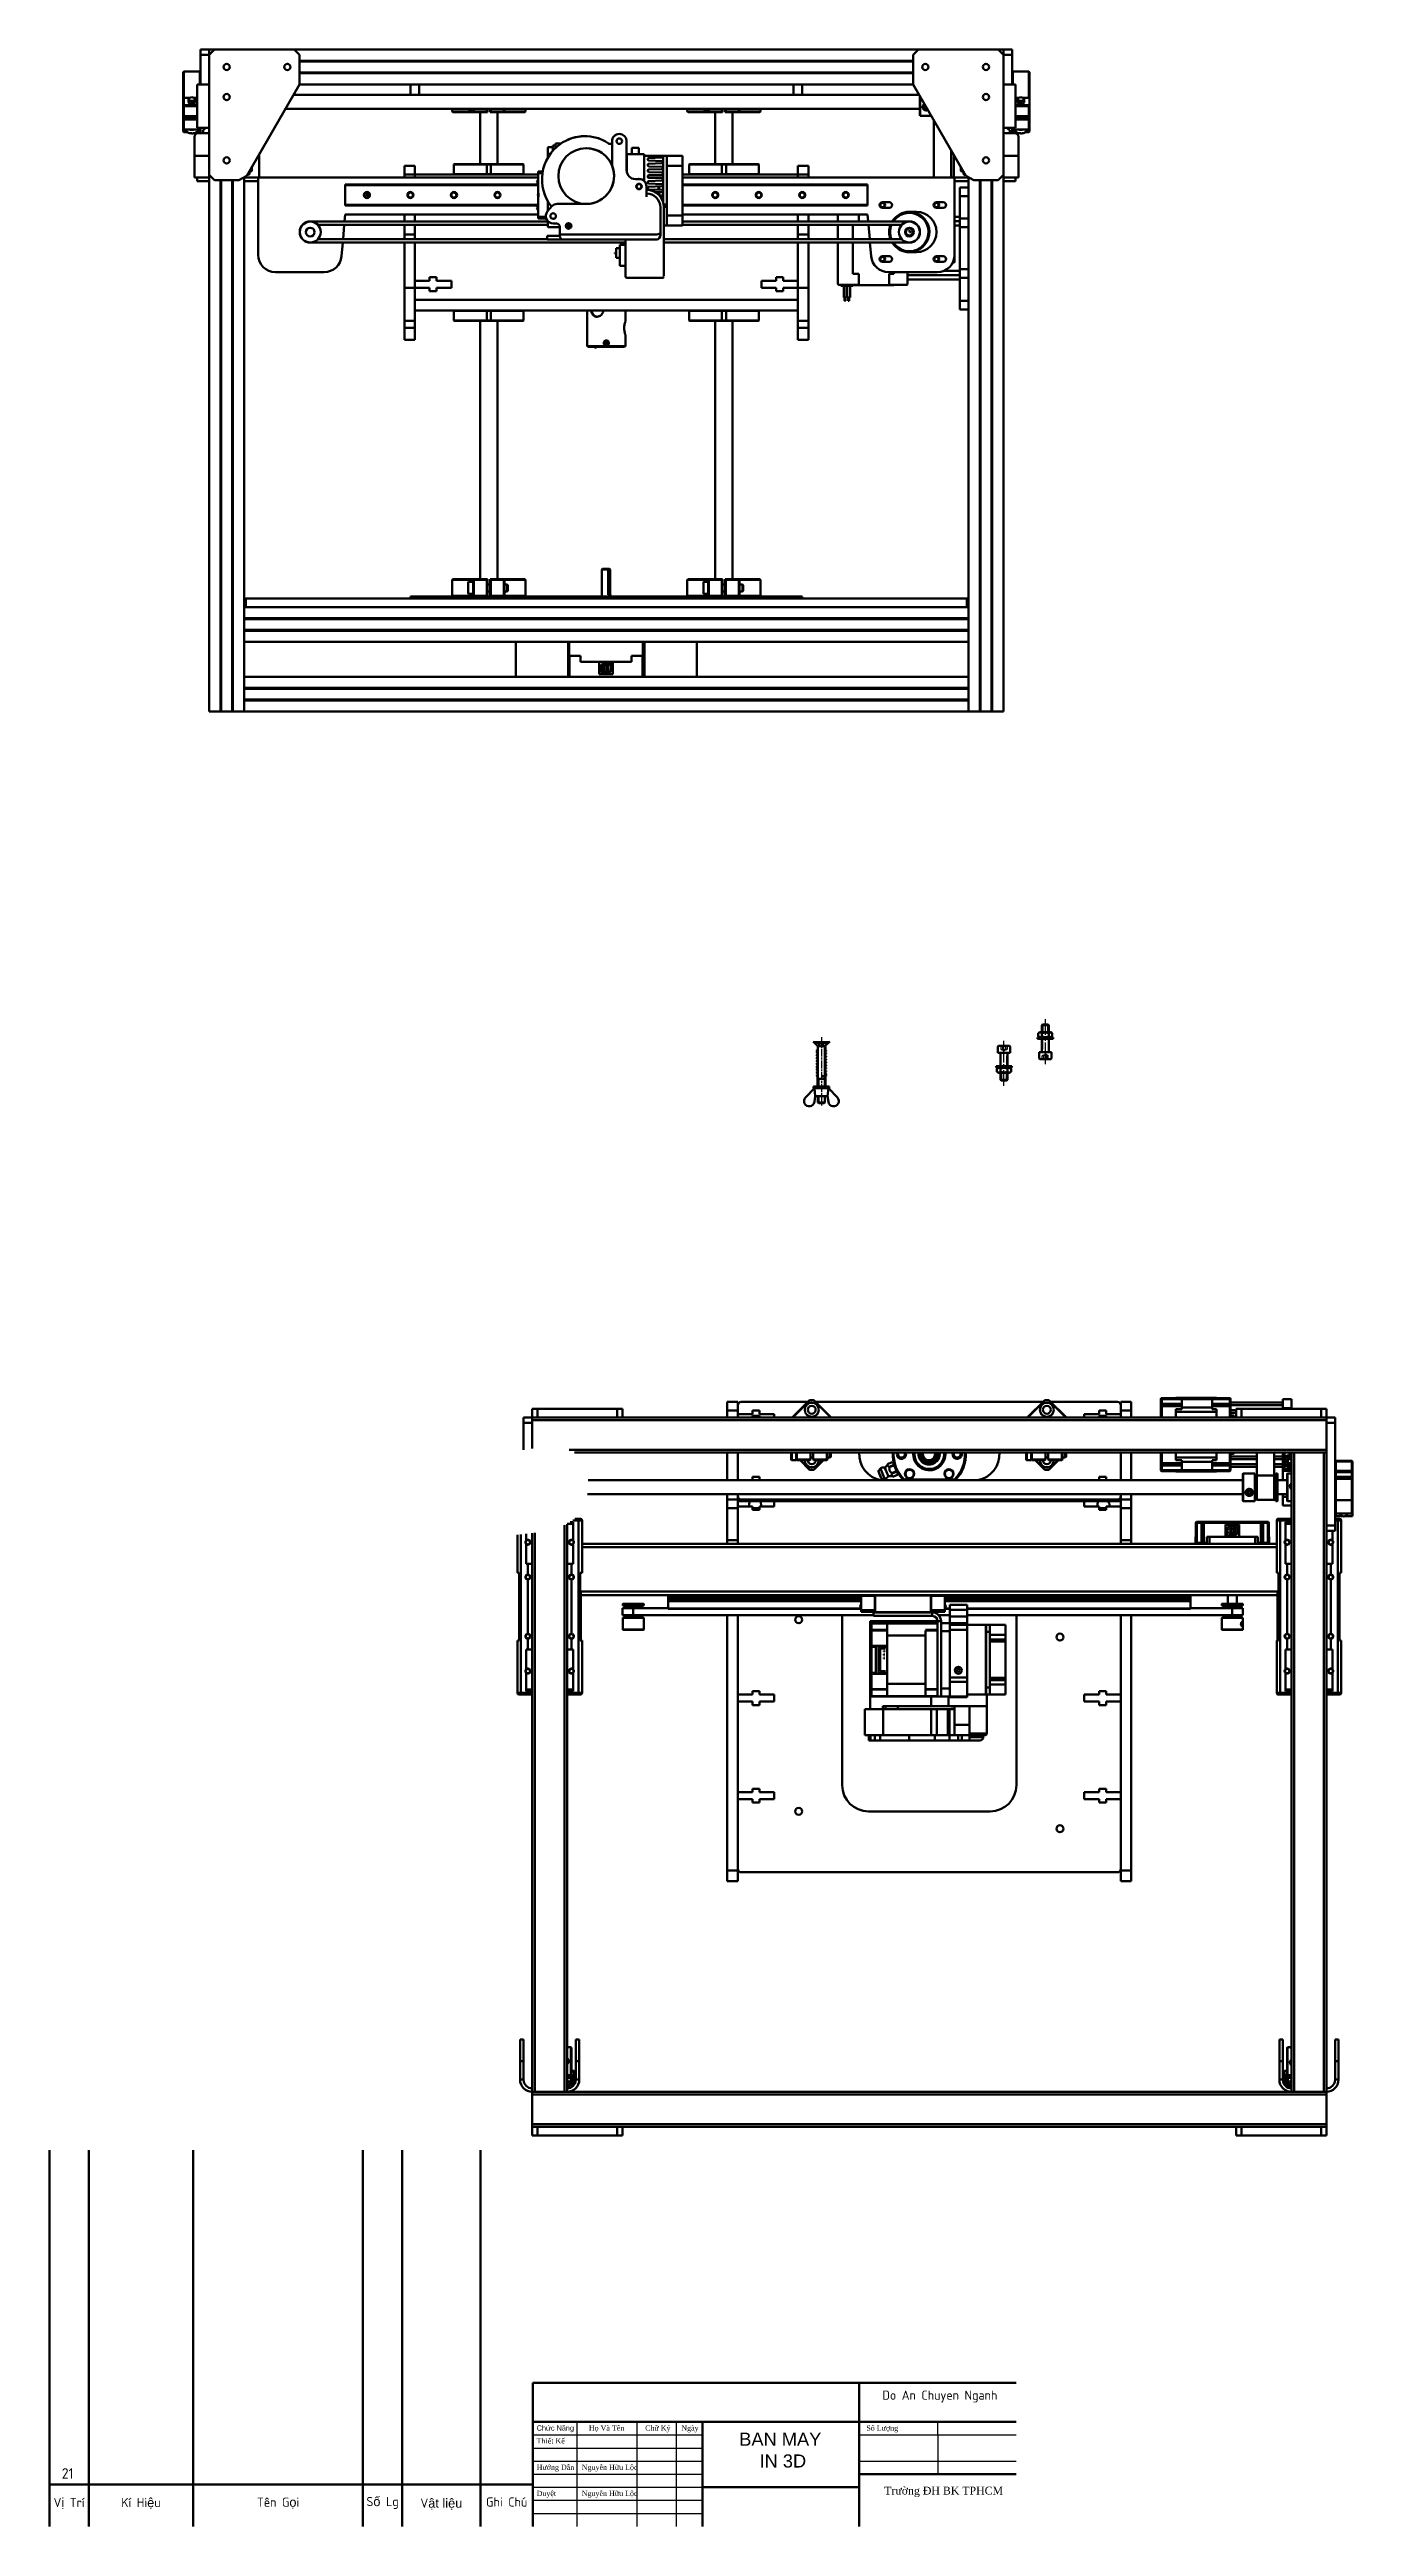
# Model space of a CAD drawing. Header units: millimetres. Extents: x -1615 to 4166, y 5 to 3174.
# Drawn here: x -505 to -6, y 1629 to 2577 of the extents above; entities that cross this region are included whole.
import ezdxf

# ---------------------------------------------------------------- set-up
doc = ezdxf.new("R2010")
doc.units = ezdxf.units.MM
doc.header["$LTSCALE"] = 0.25
doc.header["$PDSIZE"] = -1
for name, pattern in [('ACAD_ISO02W100', [15, 12, -3]), ('ACAD_ISO08W100', [36, 24, -3, 6, -3]), ('AM_ISO02W050', [7.5, 6, -1.5]), ('AM_ISO02W050x2', [3.75, 3, -0.75]), ('AM_ISO08W050', [18, 12, -1.5, 3, -1.5])]:
    doc.linetypes.add(name, pattern=pattern)
for name, color, linetype, lineweight in [('AM_0', 7, 'Continuous', 50), ('AM_0N', 7, 'Continuous', 50), ('AM_3N', 6, 'AM_ISO02W050', 25), ('AM_4', 3, 'Continuous', 25), ('AM_4N', 3, 'Continuous', 25), ('AM_7', 4, 'AM_ISO08W050', 25), ('AM_8N', 1, 'Continuous', 25), ('duong tam', 2, 'ACAD_ISO08W100', 25), ('Net dam', 7, 'Continuous', 50), ('net manh', 3, 'Continuous', 25), ('netdut', 6, 'ACAD_ISO02W100', 25)]:
    doc.layers.add(name, color=color, linetype=linetype, lineweight=lineweight)
doc.styles.add('Annotative', font='arial.ttf')
doc.styles.get("Standard").update_dxf_attribs({"font": ''})
doc.styles.add('style1', font='txt.shx')
doc.styles.get('Standard').set_extended_font_data('TCVN 7284')

msp = doc.modelspace()

# ---------------------------------------------------------------- texts
at = {"layer": 'AM_0', "attachment_point": 1}
for s, insert, char_height, width in [('{\\C2;Do An Chuyen Nganh}', (-186.257, 1681.428), 3.5, 60), ('{\\fTimes New Roman|b0|i0|c163|p18;Số Lượng}', (-192.382, 1668.101), 2, 18.23317), ('21', (-500.391, 1651.732), 4, 16.17177), ('{\\fTimes New Roman|b0|i0|c163|p18; \\fTimes New Roman|b0|i0|c0|p18;Trường ĐH BK TPHCM}', (-186.691, 1644.654), 3, 48.4419)]:
    msp.add_mtext(s, dxfattribs=dict(at, insert=insert, char_height=char_height, width=width))
at = {"layer": 'AM_0', "insert": (-246.631, 1665.326), "char_height": 7, "width": 42.60285, "attachment_point": 1, "style": 'style1'}
msp.add_mtext('\\pxqc;{\\fArial|b0|i0|c0|p34;\\H0.7143x;\\C2;BAN MAY\\P IN 3D}', dxfattribs=at)
at = {"layer": 'AM_4', "insert": (-318.597, 1668.101), "char_height": 2, "width": 18.23317, "attachment_point": 1, "style": 'Annotative'}
msp.add_mtext('{\\fArial|b0|i0|c163|p34;Chức Năng}', dxfattribs=at)
at = {"layer": 'AM_4', "char_height": 2, "attachment_point": 1}
for s, insert, width in [('{\\fTimes New Roman|b0|i0|c163|p18;Họ Và Tên}', (-298.608, 1668.101), 18.23317), ('{\\fTimes New Roman|b0|i0|c163|p18;Chữ Ký}', (-277.068, 1668.101), 18.23317), ('{\\fTimes New Roman|b0|i0|c163|p18;Ngày}', (-263.215, 1668.101), 18.23317), ('{\\fTimes New Roman|b0|i0|c163|p18;Thiết Kế}', (-318.597, 1663.187), 18.23317), ('{\\fTimes New Roman|b0|i0|c163|p18;Hướng Dẫn}', (-318.597, 1653.087), 18.23317), ('{\\fTimes New Roman|b0|i0|c0|p18;Nguyễn Hữu Lộc}', (-301.323, 1653.087), 22.05117), ('{\\fTimes New Roman|b0|i0|c163|p18;Duyệt}', (-318.597, 1643.075), 18.23317), ('{\\fTimes New Roman|b0|i0|c0|p18;Nguyễn Hữu Lộc}', (-301.323, 1643.087), 22.05117)]:
    msp.add_mtext(s, dxfattribs=dict(at, insert=insert, width=width))
at = {"layer": 'AM_4', "char_height": 3.5, "attachment_point": 1}
for s, width, insert in [('\\pxqc;V{\\fArial|b0|i0|c0|p34;ị} Trí', 15, (-505.079, 1640.348)), ('\\pxqc;Kí Hi{\\fArial|b0|i0|c0|p34;ệ}u', 40, (-490.079, 1640.325)), ('\\pxqc;Tên G{\\fArial|b0|i0|c0|p34;ọ}i', 65, (-450.079, 1640.47)), ('\\pxqc;S{\\fArial|b0|i0|c0|p34;ố} Lg', 15, (-385.079, 1640.717)), ('\\pxqc;V{\\fArial|b0|i0|c0|p34;ật liệu}', 30, (-370.079, 1640.115)), ('\\pxqc;Ghi Chú', 20, (-340.079, 1640.552))]:
    msp.add_mtext_dynamic_manual_height_columns(s, width=width, gutter_width=17.5, heights=[0], dxfattribs=dict(at, insert=insert))

# ---------------------------------------------------------------- linework, layer by layer
at = {"layer": 'AM_0'}
for p, q in [((-206.591, 2180.375), (-212.591, 2180.375)), ((-211.124, 2180.375), (-211.124, 2184.375)), ((-208.057, 2180.375), (-208.057, 2184.375)), ((-320.079, 1629.433), (-320.079, 1684.433)), ((-320.079, 1684.433), (-135.079, 1684.433)), ((-320.079, 1669.433), (-135.079, 1669.433)), ((-320.079, 1669.433), (-135.079, 1669.433)), ((-195.079, 1649.433), (-135.079, 1649.433)), ((-255.079, 1644.433), (-195.079, 1644.433))]:
    msp.add_line(p, q, dxfattribs=at)
at = {"layer": 'AM_0', "ltscale": 0.5}
for p, q in [((-505.079, 1773.433), (-505.079, 1629.433)), ((-490.079, 1773.433), (-490.079, 1629.433)), ((-450.079, 1773.433), (-450.079, 1629.433)), ((-385.079, 1773.433), (-385.079, 1629.433)), ((-370.079, 1773.433), (-370.079, 1629.433)), ((-340.079, 1773.433), (-340.079, 1629.433)), ((-320.079, 1629.433), (-320.079, 1684.433)), ((-320.079, 1629.433), (-320.079, 1684.433)), ((-320.079, 1684.433), (-320.079, 1637.433)), ((-320.079, 1684.433), (-320.079, 1637.433)), ((-320.079, 1684.433), (-320.079, 1637.433)), ((-320.079, 1684.433), (-320.079, 1637.433)), ((-320.079, 1684.433), (-320.079, 1637.433)), ((-320.079, 1684.433), (-320.079, 1637.433)), ((-320.079, 1684.433), (-320.079, 1637.433)), ((-320.079, 1629.433), (-320.079, 1677.433)), ((-320.079, 1629.433), (-320.079, 1677.433)), ((-320.079, 1629.433), (-320.079, 1677.433)), ((-320.079, 1629.433), (-320.079, 1677.433)), ((-320.079, 1645.433), (-505.079, 1645.433))]:
    msp.add_line(p, q, dxfattribs=at)
at = {"layer": 'AM_0', "color": 0, "ltscale": 0.5}
for p, q in [((-195.079, 1629.433), (-195.079, 1684.433)), ((-320.079, 1629.433), (-320.079, 1677.433)), ((-320.079, 1629.433), (-320.079, 1677.433)), ((-255.079, 1629.433), (-255.079, 1669.433))]:
    msp.add_line(p, q, dxfattribs=at)
at = {"layer": 'AM_0N'}
for p, q in [((-212.791, 2197.708), (-210.924, 2195.842)), ((-212.257, 2197.375), (-206.924, 2197.375)), ((-212.257, 2197.175), (-212.257, 2197.375)), ((-212.257, 2197.175), (-206.924, 2197.175)), ((-211.133, 2194.375), (-211.381, 2194.375)), ((-211.285, 2193.377), (-210.924, 2193.317)), ((-211.285, 2192.266), (-210.924, 2192.206)), ((-211.285, 2191.155), (-210.924, 2191.095)), ((-211.285, 2190.044), (-210.924, 2189.984)), ((-210.924, 2194.08), (-211.266, 2194.097)), ((-210.924, 2193.655), (-211.23, 2193.706)), ((-210.924, 2192.544), (-211.23, 2192.595)), ((-210.924, 2191.433), (-211.23, 2191.484)), ((-210.924, 2190.322), (-211.23, 2190.373)), ((-210.924, 2183.661), (-210.924, 2195.842)), ((-210.924, 2195.842), (-208.257, 2195.842)), ((-206.391, 2197.708), (-208.257, 2195.842)), ((-208.257, 2183.661), (-208.257, 2195.842)), ((-208.257, 2194.28), (-207.916, 2194.263)), ((-207.932, 2193.93), (-208.257, 2193.946)), ((-207.897, 2193.15), (-208.257, 2193.21)), ((-208.257, 2192.872), (-207.951, 2192.821)), ((-207.897, 2192.039), (-208.257, 2192.099)), ((-208.257, 2191.761), (-207.951, 2191.71)), ((-207.897, 2190.928), (-208.257, 2190.988)), ((-208.257, 2190.65), (-207.951, 2190.599)), ((-207.897, 2189.817), (-208.257, 2189.877)), ((-208.257, 2189.539), (-207.951, 2189.488)), ((-206.924, 2197.375), (-206.924, 2197.175)), ((-212.591, 2179.842), (-212.591, 2180.375)), ((-211.285, 2188.933), (-210.924, 2188.873)), ((-211.285, 2187.822), (-210.924, 2187.762)), ((-211.285, 2186.711), (-210.924, 2186.651)), ((-211.285, 2185.6), (-210.924, 2185.54)), ((-210.924, 2184.469), (-211.266, 2184.487)), ((-211.249, 2184.82), (-210.924, 2184.803)), ((-210.924, 2189.211), (-211.23, 2189.262)), ((-210.924, 2188.1), (-211.23, 2188.15)), ((-210.924, 2186.988), (-211.23, 2187.039)), ((-210.924, 2185.877), (-211.23, 2185.928)), ((-210.924, 2183.375), (-210.924, 2183.661)), ((-210.924, 2180.375), (-210.924, 2183.375)), ((-210.924, 2183.375), (-208.257, 2183.375)), ((-209.034, 2184.375), (-209.591, 2184.403)), ((-208.048, 2184.375), (-209.034, 2184.375)), ((-207.897, 2188.706), (-208.257, 2188.766)), ((-208.257, 2188.428), (-207.951, 2188.377)), ((-207.897, 2187.595), (-208.257, 2187.655)), ((-208.257, 2187.317), (-207.951, 2187.266)), ((-207.897, 2186.484), (-208.257, 2186.544)), ((-208.257, 2186.206), (-207.951, 2186.155)), ((-207.897, 2185.373), (-208.257, 2185.433)), ((-208.257, 2185.095), (-207.951, 2185.044)), ((-208.257, 2184.67), (-207.916, 2184.653)), ((-208.257, 2183.375), (-208.257, 2183.661)), ((-208.257, 2180.375), (-208.257, 2183.375)), ((-208.048, 2184.375), (-207.8, 2184.375)), ((-206.591, 2180.375), (-206.591, 2179.842)), ((-212.257, 2179.842), (-215.706, 2176.221)), ((-206.591, 2179.842), (-212.591, 2179.842)), ((-211.924, 2176.775), (-212.282, 2174.527)), ((-212.257, 2179.842), (-206.924, 2179.842)), ((-211.924, 2176.775), (-212.257, 2179.842)), ((-207.257, 2176.775), (-211.924, 2176.775)), ((-210.924, 2174.328), (-210.924, 2176.775)), ((-210.924, 2174.328), (-208.257, 2174.328)), ((-210.638, 2174.042), (-210.924, 2174.328)), ((-208.544, 2174.042), (-210.638, 2174.042)), ((-208.544, 2174.042), (-208.257, 2174.328)), ((-208.257, 2174.328), (-208.257, 2176.775)), ((-206.924, 2179.842), (-207.257, 2176.775)), ((-207.257, 2176.775), (-206.899, 2174.527)), ((-206.924, 2179.842), (-203.476, 2176.221))]:
    msp.add_line(p, q, dxfattribs=at)
for centre in [(-211.257, 2193.541), (-211.257, 2192.43), (-211.257, 2191.319), (-211.257, 2190.208), (-207.924, 2194.097), (-207.924, 2192.986), (-207.924, 2191.875), (-207.924, 2190.764), (-207.924, 2189.653), (-211.257, 2189.097), (-211.257, 2187.986), (-211.257, 2186.875), (-211.257, 2185.764), (-211.257, 2184.653), (-207.924, 2188.542), (-207.924, 2187.431), (-207.924, 2186.32), (-207.924, 2185.209)]:
    msp.add_circle(centre, 0.167, dxfattribs=at)
for centre, radius, start, end in [((-211.257, 2194.264), 0.167, 138.093344, 41.906656), ((-211.257, 2193.541), 0.167, 80.538499, 260.538499), ((-211.257, 2192.43), 0.167, 80.538499, 260.538499), ((-211.257, 2191.319), 0.167, 80.538499, 260.538499), ((-211.257, 2190.208), 0.167, 80.538499, 260.538499), ((-207.924, 2192.986), 0.167, 260.538499, 80.538499), ((-207.924, 2191.875), 0.167, 260.538499, 80.538499), ((-207.924, 2190.764), 0.167, 260.538499, 80.538499), ((-207.924, 2189.653), 0.167, 260.538499, 80.538499), ((-211.257, 2189.097), 0.167, 80.538499, 260.538499), ((-211.257, 2187.986), 0.167, 80.538499, 260.538499), ((-211.257, 2186.875), 0.167, 80.538499, 260.538499), ((-211.257, 2185.764), 0.167, 80.538499, 260.538499), ((-207.924, 2184.486), 0.167, 318.093344, 221.906656), ((-207.924, 2188.542), 0.167, 260.538499, 80.538499), ((-207.924, 2187.431), 0.167, 260.538499, 80.538499), ((-207.924, 2186.32), 0.167, 260.538499, 80.538499), ((-207.924, 2185.209), 0.167, 260.538499, 80.538499), ((-214.257, 2174.842), 2, 136.397181, 350.945457), ((-204.924, 2174.842), 2, 189.054543, 43.602819)]:
    msp.add_arc(centre, radius, start, end, dxfattribs=at)
at = {"layer": 'AM_3N', "linetype": 'AM_ISO02W050x2'}
for p, q in [((-210.553, 2196.175), (-210.553, 2197.375)), ((-210.553, 2196.175), (-208.628, 2196.175)), ((-210.553, 2196.175), (-209.591, 2195.619)), ((-210.072, 2196.175), (-210.072, 2197.375)), ((-208.628, 2196.175), (-209.591, 2195.619)), ((-209.109, 2196.175), (-209.109, 2197.375)), ((-208.628, 2196.175), (-208.628, 2197.375))]:
    msp.add_line(p, q, dxfattribs=at)
at = {"layer": 'AM_4', "color": 0, "ltscale": 0.5}
for p, q in [((-303.079, 1629.433), (-303.079, 1669.433)), ((-280.079, 1629.433), (-280.079, 1669.433)), ((-265.079, 1629.433), (-265.079, 1669.433))]:
    msp.add_line(p, q, dxfattribs=at)
at = {"layer": 'AM_4'}
for p, q in [((-165.079, 1664.433), (-165.079, 1669.433)), ((-320.079, 1664.433), (-255.079, 1664.433)), ((-320.079, 1659.433), (-255.079, 1659.433)), ((-195.079, 1664.433), (-135.079, 1664.433)), ((-165.079, 1664.433), (-165.079, 1649.433)), ((-320.079, 1654.433), (-255.079, 1654.433)), ((-320.079, 1649.433), (-255.079, 1649.433)), ((-195.079, 1654.433), (-135.079, 1654.433)), ((-505.079, 1629.433), (-505.079, 1645.433)), ((-320.079, 1644.433), (-255.079, 1644.433)), ((-320.079, 1639.433), (-255.079, 1639.433)), ((-320.079, 1634.433), (-255.079, 1634.433))]:
    msp.add_line(p, q, dxfattribs=at)
at = {"layer": 'AM_4N'}
for p, q in [((-210.924, 2183.661), (-210.638, 2183.375)), ((-210.638, 2183.375), (-210.638, 2180.375)), ((-208.257, 2183.661), (-208.544, 2183.375)), ((-208.544, 2183.375), (-208.544, 2180.375)), ((-210.638, 2176.775), (-210.638, 2174.042)), ((-208.544, 2176.775), (-208.544, 2174.042))]:
    msp.add_line(p, q, dxfattribs=at)
at = {"layer": 'AM_7'}
for p, q in [((-209.591, 2199.375), (-209.591, 2173.153)), ((-211.257, 2195.708), (-211.257, 2183.042)), ((-207.924, 2195.708), (-207.924, 2183.042))]:
    msp.add_line(p, q, dxfattribs=at)
at = {"layer": 'AM_8N'}
for p, q in [((-211.424, 2194.269), (-211.318, 2194.375)), ((-211.424, 2193.546), (-211.262, 2193.708)), ((-211.424, 2192.435), (-211.262, 2192.597)), ((-211.424, 2191.324), (-211.262, 2191.486)), ((-211.424, 2190.213), (-211.262, 2190.375)), ((-211.377, 2194.147), (-211.149, 2194.375)), ((-211.377, 2193.425), (-211.141, 2193.661)), ((-211.377, 2192.314), (-211.141, 2192.55)), ((-211.377, 2191.203), (-211.141, 2191.439)), ((-211.377, 2190.092), (-211.141, 2190.328)), ((-211.259, 2194.097), (-211.091, 2194.265)), ((-211.259, 2193.374), (-211.091, 2193.543)), ((-211.259, 2192.263), (-211.091, 2192.432)), ((-211.259, 2191.152), (-211.091, 2191.321)), ((-211.259, 2190.041), (-211.091, 2190.21)), ((-208.091, 2194.102), (-207.929, 2194.263)), ((-208.091, 2192.991), (-207.929, 2193.152)), ((-208.091, 2191.88), (-207.929, 2192.041)), ((-208.091, 2190.769), (-207.929, 2190.93)), ((-208.091, 2189.658), (-207.929, 2189.819)), ((-208.044, 2193.981), (-207.808, 2194.216)), ((-208.044, 2192.87), (-207.808, 2193.105)), ((-208.044, 2191.758), (-207.808, 2191.994)), ((-208.044, 2190.647), (-207.808, 2190.883)), ((-208.044, 2189.536), (-207.808, 2189.772)), ((-207.926, 2193.93), (-207.757, 2194.098)), ((-207.926, 2192.819), (-207.757, 2192.987)), ((-207.926, 2191.708), (-207.757, 2191.876)), ((-207.926, 2190.597), (-207.757, 2190.765)), ((-207.926, 2189.486), (-207.757, 2189.654)), ((-211.424, 2189.102), (-211.262, 2189.264)), ((-211.424, 2187.991), (-211.262, 2188.153)), ((-211.424, 2186.88), (-211.262, 2187.042)), ((-211.424, 2185.769), (-211.262, 2185.931)), ((-211.424, 2184.658), (-211.262, 2184.82)), ((-211.377, 2188.981), (-211.141, 2189.217)), ((-211.377, 2187.87), (-211.141, 2188.106)), ((-211.377, 2186.759), (-211.141, 2186.995)), ((-211.377, 2185.648), (-211.141, 2185.884)), ((-211.377, 2184.537), (-211.141, 2184.773)), ((-211.259, 2188.93), (-211.091, 2189.099)), ((-211.259, 2187.819), (-211.091, 2187.988)), ((-211.259, 2186.708), (-211.091, 2186.877)), ((-211.259, 2185.597), (-211.091, 2185.766)), ((-211.259, 2184.486), (-211.091, 2184.655)), ((-208.091, 2188.547), (-207.929, 2188.708)), ((-208.091, 2187.436), (-207.929, 2187.597)), ((-208.091, 2186.325), (-207.929, 2186.486)), ((-208.091, 2185.214), (-207.929, 2185.375)), ((-208.091, 2184.491), (-207.929, 2184.653)), ((-208.044, 2188.425), (-207.808, 2188.661)), ((-208.044, 2187.314), (-207.808, 2187.55)), ((-208.044, 2186.203), (-207.808, 2186.439)), ((-208.044, 2185.092), (-207.808, 2185.328)), ((-208.039, 2184.375), (-207.808, 2184.606)), ((-207.926, 2188.375), (-207.757, 2188.543)), ((-207.926, 2187.264), (-207.757, 2187.432)), ((-207.926, 2186.153), (-207.757, 2186.321)), ((-207.926, 2185.042), (-207.757, 2185.21)), ((-207.87, 2184.375), (-207.757, 2184.488))]:
    msp.add_line(p, q, dxfattribs=at)
at = {"layer": 'duong tam'}
for p, q in [((-123.893, 2206.221), (-123.893, 2188.621)), ((-139.694, 2180.675), (-139.694, 2198.275))]:
    msp.add_line(p, q, dxfattribs=at)
at = {"layer": 'Net dam'}
for p, q in [((-453.652, 2568.817), (-453.919, 2568.55)), ((-453.919, 2564.361), (-453.919, 2568.55)), ((-447.519, 2568.817), (-453.652, 2568.817)), ((-453.652, 2568.817), (-453.652, 2564.263)), ((-447.252, 2568.55), (-447.519, 2568.817)), ((-447.519, 2564.263), (-447.519, 2568.817)), ((-447.252, 2577.228), (-443.919, 2577.228)), ((-447.252, 2575.228), (-447.252, 2577.228)), ((-443.919, 2575.228), (-447.252, 2575.228)), ((-447.252, 2575.228), (-447.252, 2563.895)), ((-441.919, 2577.228), (-443.919, 2575.228)), ((-441.919, 2577.228), (-443.919, 2577.228)), ((-443.919, 2576.228), (-443.919, 2577.228)), ((-443.919, 2575.228), (-443.919, 2576.228)), ((-443.919, 2575.228), (-443.919, 2529.228)), ((-411.416, 2577.228), (-441.919, 2577.228)), ((-409.416, 2575.228), (-411.416, 2577.228)), ((-172.422, 2577.228), (-411.416, 2577.228)), ((-409.416, 2563.895), (-409.416, 2575.228)), ((-174.422, 2572.962), (-409.416, 2572.962)), ((-174.422, 2572.628), (-409.416, 2572.628)), ((-172.422, 2577.228), (-174.422, 2575.228)), ((-174.422, 2563.895), (-174.422, 2575.228)), ((-172.422, 2577.228), (-141.919, 2577.228)), ((-139.919, 2575.228), (-141.919, 2577.228)), ((-139.919, 2577.228), (-141.919, 2577.228)), ((-139.919, 2577.228), (-136.586, 2577.228)), ((-139.919, 2577.228), (-139.919, 2576.228)), ((-139.919, 2576.228), (-139.919, 2575.228)), ((-139.919, 2575.228), (-139.919, 2529.228)), ((-136.586, 2575.228), (-139.919, 2575.228)), ((-136.586, 2577.228), (-136.586, 2575.228)), ((-136.586, 2575.228), (-136.586, 2563.895)), ((-136.319, 2568.817), (-136.586, 2568.55)), ((-130.186, 2568.817), (-136.319, 2568.817)), ((-136.319, 2568.817), (-136.319, 2564.263)), ((-129.919, 2568.55), (-130.186, 2568.817)), ((-130.186, 2564.263), (-130.186, 2568.817)), ((-129.919, 2568.55), (-129.919, 2564.361)), ((-453.919, 2558.623), (-453.919, 2564.361)), ((-453.652, 2564.263), (-453.652, 2558.706)), ((-448.586, 2563.895), (-448.586, 2547.228)), ((-448.586, 2563.895), (-443.919, 2563.895)), ((-447.519, 2563.895), (-447.519, 2564.263)), ((-429.586, 2528.96), (-409.416, 2563.895)), ((-172.112, 2559.895), (-411.725, 2559.895)), ((-174.422, 2568.495), (-409.416, 2568.495)), ((-174.422, 2568.162), (-409.416, 2568.162)), ((-174.422, 2563.895), (-409.416, 2563.895)), ((-366.919, 2559.895), (-366.919, 2563.895)), ((-363.586, 2559.895), (-366.919, 2559.895)), ((-363.586, 2563.895), (-363.586, 2559.895)), ((-342.652, 2559.895), (-363.586, 2559.895)), ((-342.652, 2559.895), (-337.419, 2559.895)), ((-336.419, 2559.895), (-337.419, 2559.895)), ((-336.419, 2559.895), (-331.186, 2559.895)), ((-252.652, 2559.895), (-331.186, 2559.895)), ((-252.652, 2559.895), (-247.419, 2559.895)), ((-246.419, 2559.895), (-247.419, 2559.895)), ((-246.419, 2559.895), (-241.186, 2559.895)), ((-220.252, 2559.895), (-241.186, 2559.895)), ((-220.252, 2559.895), (-220.252, 2563.895)), ((-216.919, 2559.895), (-220.252, 2559.895)), ((-216.919, 2563.895), (-216.919, 2559.895)), ((-154.252, 2528.96), (-174.422, 2563.895)), ((-171.919, 2559.56), (-171.919, 2552.062)), ((-171.752, 2559.271), (-171.752, 2551.895)), ((-139.919, 2563.895), (-135.252, 2563.895)), ((-136.319, 2564.263), (-136.319, 2563.895)), ((-135.252, 2563.895), (-135.252, 2547.228)), ((-130.186, 2558.706), (-130.186, 2564.263)), ((-129.919, 2564.361), (-129.919, 2558.883)), ((-453.919, 2558.623), (-453.652, 2558.706)), ((-453.919, 2555.713), (-453.919, 2558.623)), ((-453.919, 2555.713), (-453.652, 2555.92)), ((-453.919, 2555.713), (-453.652, 2555.544)), ((-453.919, 2551.663), (-453.919, 2555.713)), ((-453.919, 2551.663), (-453.652, 2551.7)), ((-448.586, 2551.663), (-453.919, 2551.663)), ((-453.919, 2550.889), (-453.919, 2551.663)), ((-453.652, 2550.514), (-453.919, 2550.889)), ((-453.919, 2546.838), (-453.919, 2550.889)), ((-453.919, 2550.889), (-448.586, 2550.889)), ((-451.443, 2558.706), (-453.652, 2558.706)), ((-453.652, 2558.706), (-453.652, 2555.92)), ((-453.652, 2555.544), (-453.652, 2555.92)), ((-453.652, 2555.92), (-448.586, 2555.92)), ((-448.586, 2555.544), (-453.652, 2555.544)), ((-453.652, 2555.544), (-453.652, 2551.7)), ((-453.652, 2551.7), (-448.586, 2551.7)), ((-453.652, 2550.514), (-453.652, 2546.67)), ((-448.586, 2550.514), (-453.652, 2550.514)), ((-451.919, 2558.059), (-451.919, 2557.228)), ((-451.203, 2558.816), (-451.352, 2558.75)), ((-449.819, 2558.75), (-449.968, 2558.816)), ((-448.586, 2558.706), (-449.729, 2558.706)), ((-449.252, 2557.228), (-449.252, 2558.059)), ((-414.805, 2554.562), (-171.919, 2554.562)), ((-350.919, 2554.562), (-350.919, 2553.495)), ((-350.919, 2553.495), (-350.652, 2553.228)), ((-350.919, 2553.495), (-348.605, 2553.495)), ((-348.523, 2553.228), (-350.652, 2553.228)), ((-348.605, 2553.495), (-342.919, 2553.495)), ((-342.919, 2553.228), (-348.523, 2553.228)), ((-344.786, 2554.495), (-344.786, 2554.562)), ((-344.519, 2554.228), (-342.919, 2554.228)), ((-342.919, 2553.228), (-342.919, 2554.562)), ((-342.919, 2553.228), (-342.652, 2553.495)), ((-337.419, 2553.228), (-342.919, 2553.228)), ((-342.652, 2554.562), (-342.652, 2553.495)), ((-342.652, 2553.495), (-337.686, 2553.495)), ((-340.252, 2553.228), (-340.252, 2533.425)), ((-337.686, 2553.495), (-337.686, 2554.562)), ((-337.419, 2553.228), (-337.686, 2553.495)), ((-337.419, 2554.562), (-337.419, 2553.228)), ((-336.419, 2553.228), (-336.419, 2554.562)), ((-336.419, 2553.228), (-336.152, 2553.495)), ((-330.919, 2553.228), (-336.419, 2553.228)), ((-336.152, 2554.562), (-336.152, 2553.495)), ((-336.152, 2553.495), (-331.186, 2553.495)), ((-333.586, 2533.425), (-333.586, 2553.228)), ((-331.186, 2553.495), (-331.186, 2554.562)), ((-331.186, 2553.495), (-330.919, 2553.228)), ((-330.919, 2554.562), (-330.919, 2553.228)), ((-330.919, 2553.495), (-325.233, 2553.495)), ((-325.314, 2553.228), (-330.919, 2553.228)), ((-323.186, 2553.228), (-325.314, 2553.228)), ((-325.233, 2553.495), (-322.919, 2553.495)), ((-323.186, 2553.228), (-322.919, 2553.495)), ((-322.919, 2553.495), (-322.919, 2554.562)), ((-260.919, 2554.562), (-260.919, 2553.495)), ((-260.919, 2553.495), (-260.652, 2553.228)), ((-260.919, 2553.495), (-258.605, 2553.495)), ((-258.523, 2553.228), (-260.652, 2553.228)), ((-258.605, 2553.495), (-252.919, 2553.495)), ((-252.919, 2553.228), (-258.523, 2553.228)), ((-254.786, 2554.495), (-254.786, 2554.562)), ((-254.519, 2554.228), (-252.919, 2554.228)), ((-252.919, 2553.228), (-252.919, 2554.562)), ((-252.919, 2553.228), (-252.652, 2553.495)), ((-247.419, 2553.228), (-252.919, 2553.228)), ((-252.652, 2554.562), (-252.652, 2553.495)), ((-252.652, 2553.495), (-247.686, 2553.495)), ((-250.252, 2553.228), (-250.252, 2533.425)), ((-247.686, 2553.495), (-247.686, 2554.562)), ((-247.419, 2553.228), (-247.686, 2553.495)), ((-247.419, 2554.562), (-247.419, 2553.228)), ((-246.419, 2553.228), (-246.419, 2554.562)), ((-246.419, 2553.228), (-246.152, 2553.495)), ((-240.919, 2553.228), (-246.419, 2553.228)), ((-246.152, 2554.562), (-246.152, 2553.495)), ((-246.152, 2553.495), (-241.186, 2553.495)), ((-243.586, 2533.425), (-243.586, 2553.228)), ((-241.186, 2553.495), (-241.186, 2554.562)), ((-241.186, 2553.495), (-240.919, 2553.228)), ((-240.919, 2554.562), (-240.919, 2553.228)), ((-240.919, 2553.495), (-235.233, 2553.495)), ((-235.314, 2553.228), (-240.919, 2553.228)), ((-233.186, 2553.228), (-235.314, 2553.228)), ((-235.233, 2553.495), (-232.919, 2553.495)), ((-233.186, 2553.228), (-232.919, 2553.495)), ((-232.919, 2553.495), (-232.919, 2554.562)), ((-171.919, 2552.062), (-171.752, 2551.895)), ((-171.752, 2551.895), (-167.494, 2551.895)), ((-170.442, 2554.911), (-170.292, 2554.684)), ((-170.094, 2555.356), (-169.996, 2555.2)), ((-169.996, 2555.2), (-169.804, 2554.892)), ((-169.804, 2555.806), (-169.763, 2555.826)), ((-169.804, 2554.892), (-169.804, 2554.573)), ((-169.804, 2554.892), (-169.419, 2554.892)), ((-169.64, 2554.26), (-169.359, 2554.205)), ((-169.419, 2554.892), (-169.224, 2554.892)), ((-168.813, 2554.179), (-168.906, 2554.124)), ((-166.586, 2550.322), (-166.586, 2528.228)), ((-134.109, 2558.706), (-135.252, 2558.706)), ((-135.252, 2555.92), (-129.919, 2555.92)), ((-130.186, 2555.544), (-135.252, 2555.544)), ((-135.252, 2551.7), (-130.186, 2551.7)), ((-129.919, 2551.663), (-135.252, 2551.663)), ((-135.252, 2550.889), (-129.919, 2550.889)), ((-130.186, 2550.514), (-135.252, 2550.514)), ((-134.586, 2558.059), (-134.586, 2557.228)), ((-133.869, 2558.816), (-134.019, 2558.75)), ((-132.486, 2558.75), (-132.635, 2558.816)), ((-130.186, 2558.706), (-132.395, 2558.706)), ((-131.919, 2557.228), (-131.919, 2558.059)), ((-129.919, 2558.883), (-130.186, 2558.706)), ((-130.186, 2555.544), (-129.919, 2555.92)), ((-130.186, 2551.7), (-130.186, 2555.544)), ((-129.919, 2551.663), (-130.186, 2551.7)), ((-129.919, 2550.889), (-130.186, 2550.514)), ((-130.186, 2546.67), (-130.186, 2550.514)), ((-129.919, 2555.92), (-129.919, 2558.883)), ((-129.919, 2555.92), (-129.919, 2551.663)), ((-129.919, 2550.889), (-129.919, 2551.663)), ((-129.919, 2550.889), (-129.919, 2546.632)), ((-453.652, 2546.67), (-453.919, 2546.838)), ((-453.652, 2546.632), (-453.919, 2546.838)), ((-453.919, 2546.398), (-453.919, 2546.838)), ((-453.919, 2545.906), (-453.919, 2546.398)), ((-453.919, 2545.906), (-453.652, 2545.639)), ((-453.652, 2546.67), (-447.519, 2546.67)), ((-453.652, 2546.632), (-453.652, 2546.67)), ((-447.252, 2546.632), (-453.652, 2546.632)), ((-453.652, 2546.632), (-453.652, 2546.174)), ((-453.652, 2546.174), (-453.652, 2545.639)), ((-453.652, 2545.639), (-452.285, 2545.639)), ((-450.586, 2545.187), (-451.208, 2545.248)), ((-449.586, 2536.562), (-449.586, 2543.863)), ((-448.879, 2545.639), (-447.519, 2545.639)), ((-443.919, 2547.228), (-448.586, 2547.228)), ((-448.252, 2545.196), (-443.919, 2545.196)), ((-447.519, 2546.67), (-447.519, 2547.228)), ((-447.252, 2546.632), (-447.519, 2546.67)), ((-447.519, 2546.174), (-447.519, 2546.632)), ((-447.519, 2545.639), (-447.519, 2546.174)), ((-447.519, 2545.639), (-447.252, 2545.906)), ((-447.252, 2547.228), (-447.252, 2546.632)), ((-447.252, 2546.632), (-447.252, 2545.196)), ((-446.252, 2545.475), (-446.252, 2545.196)), ((-312.367, 2540.562), (-312.367, 2538.534)), ((-311.367, 2540.562), (-312.367, 2540.562)), ((-311.367, 2541.228), (-311.367, 2540.562)), ((-309.327, 2541.228), (-311.367, 2541.228)), ((-311.367, 2539.572), (-311.367, 2540.562)), ((-300.161, 2544.075), (-300.162, 2544.075)), ((-295.012, 2543.681), (-295.012, 2543.517)), ((-289.746, 2542.162), (-289.746, 2532.881)), ((-289.745, 2532.881), (-289.745, 2542.162)), ((-286.946, 2544.962), (-286.946, 2544.962)), ((-284.146, 2542.162), (-284.146, 2531.012)), ((-135.252, 2547.228), (-139.919, 2547.228)), ((-139.919, 2545.196), (-135.522, 2545.196)), ((-137.522, 2545.196), (-137.522, 2545.41)), ((-136.586, 2546.838), (-136.586, 2547.228)), ((-136.319, 2546.67), (-136.586, 2546.838)), ((-136.319, 2546.632), (-136.586, 2546.838)), ((-136.586, 2546.838), (-136.586, 2545.196)), ((-136.586, 2545.906), (-136.319, 2545.639)), ((-136.319, 2547.228), (-136.319, 2546.67)), ((-136.319, 2546.67), (-130.186, 2546.67)), ((-136.319, 2546.632), (-136.319, 2546.67)), ((-129.919, 2546.632), (-136.319, 2546.632)), ((-136.319, 2546.632), (-136.319, 2546.174)), ((-136.319, 2546.174), (-136.319, 2545.639)), ((-136.319, 2545.639), (-134.951, 2545.639)), ((-134.188, 2543.863), (-134.188, 2536.562)), ((-133.252, 2545.187), (-133.874, 2545.248)), ((-131.546, 2545.639), (-130.186, 2545.639)), ((-129.919, 2546.632), (-130.186, 2546.67)), ((-130.186, 2546.174), (-130.186, 2546.632)), ((-130.186, 2545.639), (-130.186, 2546.174)), ((-130.186, 2545.639), (-129.919, 2545.906)), ((-129.919, 2546.632), (-129.919, 2546.398)), ((-129.919, 2546.398), (-129.919, 2545.906)), ((-449.586, 2536.562), (-448.919, 2536.562)), ((-449.586, 2528.228), (-449.586, 2536.562)), ((-448.919, 2536.562), (-443.919, 2536.562)), ((-427.852, 2530.562), (-427.852, 2531.963)), ((-427.586, 2530.828), (-427.852, 2530.562)), ((-427.586, 2532.424), (-427.586, 2530.828)), ((-425.197, 2536.562), (-424.855, 2536.562)), ((-424.855, 2537.154), (-424.855, 2536.562)), ((-424.855, 2536.562), (-424.855, 2528.228)), ((-365.252, 2532.758), (-369.252, 2532.758)), ((-369.252, 2529.425), (-369.252, 2532.758)), ((-365.252, 2532.758), (-365.252, 2529.425)), ((-350.119, 2533.425), (-350.252, 2533.291)), ((-350.252, 2529.558), (-350.252, 2533.291)), ((-337.728, 2533.291), (-350.252, 2533.291)), ((-350.119, 2533.425), (-337.673, 2533.425)), ((-337.673, 2533.425), (-337.728, 2533.291)), ((-337.728, 2529.558), (-337.728, 2533.291)), ((-336.11, 2533.291), (-337.728, 2533.291)), ((-337.673, 2533.425), (-336.165, 2533.425)), ((-336.11, 2533.291), (-336.165, 2533.425)), ((-336.165, 2533.425), (-323.719, 2533.425)), ((-336.11, 2529.558), (-336.11, 2533.291)), ((-323.586, 2533.291), (-336.11, 2533.291)), ((-323.586, 2533.291), (-323.719, 2533.425)), ((-323.586, 2529.558), (-323.586, 2533.291)), ((-314.367, 2536.895), (-314.367, 2539.562)), ((-314.367, 2535.734), (-314.367, 2536.895)), ((-314.034, 2539.895), (-312.367, 2539.895)), ((-313.409, 2537.228), (-314.034, 2537.228)), ((-312.367, 2539.562), (-312.367, 2538.534)), ((-289.746, 2532.881), (-289.745, 2532.881)), ((-284.101, 2537.028), (-284.146, 2537.028)), ((-277.434, 2537.228), (-284.101, 2537.228)), ((-284.101, 2536.915), (-284.101, 2537.228)), ((-284.101, 2536.915), (-284.101, 2534.028)), ((-284.101, 2534.028), (-284.101, 2530.463)), ((-282.101, 2539.562), (-282.101, 2537.228)), ((-279.434, 2539.562), (-282.101, 2539.562)), ((-279.434, 2537.228), (-279.434, 2539.562)), ((-277.434, 2536.562), (-277.434, 2537.228)), ((-270.234, 2536.562), (-277.434, 2536.562)), ((-277.434, 2535.67), (-277.434, 2536.562)), ((-277.434, 2531.465), (-277.434, 2535.67)), ((-277.434, 2526.931), (-277.434, 2531.453)), ((-275.599, 2535.722), (-270.635, 2535.895)), ((-275.599, 2533.522), (-270.635, 2533.695)), ((-275.599, 2531.322), (-270.635, 2531.495)), ((-270.628, 2534.548), (-275.592, 2534.722)), ((-270.628, 2532.348), (-275.592, 2532.522)), ((-268.772, 2536.562), (-270.105, 2536.562)), ((-270.105, 2536.462), (-270.105, 2536.562)), ((-270.105, 2533.895), (-270.105, 2536.361)), ((-270.105, 2518.488), (-270.105, 2533.895)), ((-262.772, 2536.562), (-268.772, 2536.562)), ((-268.772, 2533.895), (-268.772, 2536.562)), ((-268.772, 2533.562), (-268.772, 2533.895)), ((-268.772, 2517.901), (-268.772, 2533.562)), ((-268.772, 2532.713), (-262.772, 2532.713)), ((-262.772, 2532.713), (-262.772, 2536.562)), ((-262.772, 2531.024), (-262.772, 2532.713)), ((-262.772, 2531.024), (-262.772, 2530.174)), ((-260.119, 2533.425), (-260.252, 2533.291)), ((-260.252, 2529.558), (-260.252, 2533.291)), ((-247.728, 2533.291), (-260.252, 2533.291)), ((-260.119, 2533.425), (-247.673, 2533.425)), ((-247.673, 2533.425), (-247.728, 2533.291)), ((-247.728, 2529.558), (-247.728, 2533.291)), ((-246.11, 2533.291), (-247.728, 2533.291)), ((-247.673, 2533.425), (-246.165, 2533.425)), ((-246.11, 2533.291), (-246.165, 2533.425)), ((-246.165, 2533.425), (-233.719, 2533.425)), ((-246.11, 2529.558), (-246.11, 2533.291)), ((-233.586, 2533.291), (-246.11, 2533.291)), ((-233.586, 2533.291), (-233.719, 2533.425)), ((-233.586, 2529.558), (-233.586, 2533.291)), ((-214.586, 2532.758), (-218.586, 2532.758)), ((-218.586, 2529.425), (-218.586, 2532.758)), ((-214.586, 2532.758), (-214.586, 2529.425)), ((-159.919, 2538.775), (-159.919, 2528.228)), ((-158.919, 2536.562), (-158.919, 2537.043)), ((-158.919, 2536.562), (-158.641, 2536.562)), ((-158.919, 2528.228), (-158.919, 2536.562)), ((-156.252, 2530.828), (-156.252, 2532.424)), ((-156.252, 2530.828), (-155.986, 2530.562)), ((-155.986, 2530.828), (-156.252, 2530.828)), ((-155.986, 2531.963), (-155.986, 2530.828)), ((-155.986, 2530.828), (-155.331, 2530.828)), ((-155.986, 2530.828), (-155.986, 2530.562)), ((-139.919, 2536.562), (-134.855, 2536.562)), ((-134.855, 2536.562), (-134.188, 2536.562)), ((-134.188, 2536.562), (-134.188, 2528.228)), ((-448.919, 2528.228), (-449.586, 2528.228)), ((-448.919, 2528.228), (-443.919, 2528.228)), ((-448.586, 2526.895), (-448.586, 2528.228)), ((-443.919, 2528.228), (-448.586, 2528.228)), ((-443.919, 2526.895), (-448.586, 2526.895)), ((-443.919, 2529.228), (-441.919, 2527.228)), ((-443.919, 2323.895), (-443.919, 2529.228)), ((-441.919, 2527.228), (-432.586, 2527.228)), ((-439.652, 2323.895), (-439.652, 2527.228)), ((-439.319, 2323.895), (-439.319, 2527.228)), ((-435.186, 2323.895), (-435.186, 2527.228)), ((-434.852, 2323.895), (-434.852, 2527.228)), ((-432.586, 2527.228), (-429.586, 2528.96)), ((-430.586, 2363.895), (-430.586, 2528.383)), ((-430.586, 2528.228), (-425.522, 2528.228)), ((-425.252, 2528.228), (-430.586, 2528.228)), ((-425.252, 2526.895), (-430.586, 2526.895)), ((-428.846, 2529.228), (-429.431, 2529.228)), ((-429.281, 2529.488), (-428.586, 2529.488)), ((-428.846, 2529.228), (-428.586, 2529.488)), ((-427.852, 2530.562), (-428.661, 2530.562)), ((-428.586, 2529.488), (-428.586, 2530.562)), ((-424.855, 2528.228), (-425.252, 2528.228)), ((-425.252, 2526.895), (-425.252, 2528.228)), ((-425.252, 2498.73), (-425.252, 2526.895)), ((-424.855, 2528.228), (-318.006, 2528.228)), ((-391.919, 2525.362), (-391.919, 2525.562)), ((-391.919, 2525.562), (-318.006, 2525.562)), ((-391.919, 2517.762), (-391.919, 2525.362)), ((-318.006, 2525.362), (-391.919, 2525.362)), ((-365.252, 2529.425), (-369.252, 2529.425)), ((-369.252, 2528.228), (-369.252, 2529.425)), ((-365.252, 2529.425), (-363.919, 2529.425)), ((-365.252, 2529.425), (-365.252, 2528.228)), ((-363.919, 2529.425), (-318.006, 2529.425)), ((-350.119, 2529.425), (-350.252, 2529.558)), ((-350.252, 2529.558), (-337.728, 2529.558)), ((-337.673, 2529.425), (-337.728, 2529.558)), ((-337.728, 2529.558), (-336.11, 2529.558)), ((-336.11, 2529.558), (-336.165, 2529.425)), ((-336.11, 2529.558), (-323.586, 2529.558)), ((-323.586, 2529.558), (-323.719, 2529.425)), ((-318.237, 2525.64), (-318.161, 2525.562)), ((-318.216, 2525.645), (-318.231, 2525.645)), ((-318.006, 2530.562), (-316.261, 2530.562)), ((-318.006, 2530.562), (-318.006, 2529.941)), ((-318.006, 2529.941), (-318.006, 2522.291)), ((-316.365, 2529.941), (-318.006, 2529.941)), ((-317.873, 2522.291), (-318.006, 2522.291)), ((-318.006, 2521.985), (-318.006, 2521.139)), ((-317.873, 2520.833), (-317.873, 2522.291)), ((-280.813, 2527.678), (-279.429, 2527.679)), ((-279.429, 2527.745), (-279.429, 2527.745)), ((-276.578, 2524.859), (-276.578, 2524.895)), ((-276.578, 2520.828), (-276.578, 2524.828)), ((-275.909, 2528.228), (-270.105, 2528.228)), ((-275.599, 2529.122), (-270.635, 2529.295)), ((-275.599, 2526.922), (-270.635, 2527.095)), ((-275.599, 2524.722), (-270.635, 2524.895)), ((-270.628, 2530.148), (-275.592, 2530.322)), ((-270.628, 2527.948), (-275.592, 2528.122)), ((-270.628, 2525.748), (-275.592, 2525.922)), ((-270.628, 2523.548), (-275.592, 2523.722)), ((-273.142, 2522.607), (-270.635, 2522.695)), ((-272.169, 2521.895), (-271.901, 2521.895)), ((-271.901, 2523.593), (-271.901, 2524.851)), ((-271.901, 2521.895), (-271.901, 2522.651)), ((-271.901, 2521.895), (-271.767, 2521.895)), ((-271.701, 2524.695), (-271.858, 2524.852)), ((-271.701, 2523.586), (-271.701, 2524.695)), ((-271.701, 2521.962), (-271.701, 2522.658)), ((-270.628, 2521.348), (-271.65, 2521.384)), ((-270.286, 2529.425), (-270.105, 2529.425)), ((-270.185, 2525.562), (-270.105, 2525.562)), ((-270.105, 2525.362), (-270.105, 2525.362)), ((-262.772, 2516.283), (-262.772, 2530.174)), ((-262.772, 2529.425), (-219.919, 2529.425)), ((-262.772, 2528.228), (-158.919, 2528.228)), ((-262.772, 2525.562), (-191.919, 2525.562)), ((-191.919, 2525.362), (-262.772, 2525.362)), ((-260.119, 2529.425), (-260.252, 2529.558)), ((-260.252, 2529.558), (-247.728, 2529.558)), ((-247.728, 2529.558), (-246.11, 2529.558)), ((-247.673, 2529.425), (-247.728, 2529.558)), ((-246.11, 2529.558), (-246.165, 2529.425)), ((-246.11, 2529.558), (-233.586, 2529.558)), ((-233.586, 2529.558), (-233.719, 2529.425)), ((-219.919, 2529.425), (-218.586, 2529.425)), ((-214.586, 2529.425), (-218.586, 2529.425)), ((-218.586, 2528.228), (-218.586, 2529.425)), ((-214.586, 2529.425), (-214.586, 2528.228)), ((-191.919, 2525.562), (-191.919, 2525.362)), ((-191.919, 2525.362), (-191.919, 2517.762)), ((-158.586, 2528.228), (-158.919, 2528.228)), ((-158.586, 2526.895), (-158.586, 2528.228)), ((-158.586, 2528.228), (-153.252, 2528.228)), ((-158.586, 2526.895), (-153.252, 2526.895)), ((-158.586, 2498.73), (-158.586, 2526.895)), ((-158.252, 2528.228), (-153.252, 2528.228)), ((-156.586, 2524.402), (-153.252, 2524.402)), ((-156.586, 2521.069), (-156.586, 2524.402)), ((-155.177, 2530.562), (-155.986, 2530.562)), ((-155.252, 2530.562), (-155.252, 2529.488)), ((-155.252, 2529.488), (-154.992, 2529.228)), ((-155.252, 2529.488), (-154.557, 2529.488)), ((-154.407, 2529.228), (-154.992, 2529.228)), ((-154.252, 2528.96), (-151.252, 2527.228)), ((-153.252, 2528.383), (-153.252, 2363.895)), ((-141.919, 2527.228), (-151.252, 2527.228)), ((-148.986, 2527.228), (-148.986, 2323.895)), ((-148.652, 2527.228), (-148.652, 2323.895)), ((-144.519, 2527.228), (-144.519, 2323.895)), ((-144.186, 2527.228), (-144.186, 2323.895)), ((-141.919, 2527.228), (-139.919, 2529.228)), ((-139.919, 2529.228), (-139.919, 2323.895)), ((-139.919, 2528.228), (-134.855, 2528.228)), ((-139.919, 2528.228), (-135.252, 2528.228)), ((-139.919, 2526.895), (-135.252, 2526.895)), ((-135.252, 2526.895), (-135.252, 2528.228)), ((-134.188, 2528.228), (-134.855, 2528.228)), ((-392.141, 2511.458), (-391.919, 2514.064)), ((-391.919, 2517.762), (-318.006, 2517.762)), ((-391.919, 2517.562), (-391.919, 2517.762)), ((-318.006, 2517.562), (-391.919, 2517.562)), ((-391.919, 2514.064), (-318.006, 2514.064)), ((-369.252, 2511.458), (-369.252, 2514.064)), ((-365.252, 2514.064), (-365.252, 2511.458)), ((-318.161, 2517.562), (-318.236, 2517.484)), ((-318.216, 2516.045), (-318.231, 2516.045)), ((-318.006, 2520.833), (-318.006, 2513.182)), ((-318.006, 2520.833), (-317.873, 2520.833)), ((-318.006, 2513.182), (-315.061, 2513.182)), ((-318.006, 2513.182), (-318.006, 2512.562)), ((-314.918, 2512.562), (-318.006, 2512.562)), ((-314.4, 2515.325), (-312.752, 2517.236)), ((-312.752, 2517.236), (-314.4, 2515.325)), ((-314.367, 2515.363), (-314.367, 2519.256)), ((-312.907, 2517.057), (-313.041, 2517.269)), ((-313.04, 2517.269), (-312.906, 2517.058)), ((-310.732, 2518.162), (-299.612, 2518.162)), ((-310.732, 2518.162), (-310.732, 2518.162)), ((-271.245, 2516.828), (-271.245, 2507.047)), ((-270.96, 2520.484), (-270.635, 2520.495)), ((-269.988, 2517.901), (-268.772, 2517.901)), ((-268.772, 2517.003), (-269.913, 2517.003)), ((-269.912, 2516.895), (-269.912, 2500.416)), ((-268.772, 2517.988), (-268.772, 2517.003)), ((-268.772, 2512.895), (-268.772, 2517.003)), ((-268.772, 2513.743), (-262.772, 2513.743)), ((-268.772, 2512.895), (-268.772, 2512.562)), ((-268.772, 2509.895), (-268.772, 2512.562)), ((-262.772, 2517.762), (-191.919, 2517.762)), ((-191.919, 2517.562), (-262.772, 2517.562)), ((-262.772, 2516.283), (-262.772, 2515.432)), ((-262.772, 2513.743), (-262.772, 2515.432)), ((-262.772, 2514.064), (-191.919, 2514.064)), ((-262.772, 2509.895), (-262.772, 2513.743)), ((-218.586, 2511.458), (-218.586, 2514.064)), ((-214.586, 2514.064), (-214.586, 2511.458)), ((-203.252, 2512.827), (-203.252, 2514.064)), ((-203.252, 2512.12), (-203.252, 2512.827)), ((-203.252, 2511.458), (-203.252, 2512.12)), ((-195.252, 2513.062), (-195.252, 2514.064)), ((-195.252, 2513.062), (-195.252, 2512.12)), ((-195.252, 2511.458), (-195.252, 2512.12)), ((-191.919, 2517.762), (-191.919, 2517.562)), ((-191.697, 2511.458), (-191.919, 2514.064)), ((-186.252, 2518.797), (-183.586, 2518.797)), ((-186.252, 2516.664), (-183.586, 2516.664)), ((-173.252, 2515.13), (-175.919, 2515.13)), ((-162.919, 2518.797), (-165.586, 2518.797)), ((-162.919, 2516.664), (-165.586, 2516.664)), ((-161.919, 2518.102), (-161.919, 2517.359)), ((-161.899, 2517.419), (-161.919, 2517.419)), ((-158.586, 2513.225), (-156.586, 2513.225)), ((-153.252, 2521.069), (-156.586, 2521.069)), ((-156.586, 2512.572), (-156.586, 2521.069)), ((-156.586, 2509.239), (-156.586, 2512.572)), ((-156.586, 2512.572), (-153.252, 2512.572)), ((-405.252, 2511.458), (-314.367, 2511.458)), ((-284.616, 2503.336), (-405.252, 2503.336)), ((-403.02, 2504.078), (-403.019, 2504.078)), ((-402.327, 2510.125), (-314.367, 2510.125)), ((-314.579, 2504.669), (-402.327, 2504.669)), ((-393.276, 2498.163), (-392.835, 2503.336)), ((-392.721, 2504.669), (-392.255, 2510.125)), ((-369.252, 2506.495), (-369.252, 2510.125)), ((-369.252, 2506.495), (-369.252, 2504.669)), ((-365.252, 2506.495), (-369.252, 2506.495)), ((-369.252, 2503.336), (-369.252, 2491.113)), ((-365.252, 2510.125), (-365.252, 2506.495)), ((-365.252, 2506.495), (-365.252, 2504.669)), ((-365.252, 2503.336), (-365.252, 2491.113)), ((-314.579, 2505.895), (-314.579, 2504.562)), ((-309.711, 2505.895), (-314.579, 2505.895)), ((-308.794, 2504.562), (-314.579, 2504.562)), ((-314.367, 2509.562), (-314.367, 2511.632)), ((-314.034, 2509.228), (-309.711, 2509.228)), ((-311.044, 2510.697), (-312.279, 2510.697)), ((-312.279, 2510.697), (-312.279, 2510.697)), ((-309.712, 2508.895), (-309.711, 2508.938)), ((-309.712, 2505.895), (-309.712, 2508.895)), ((-309.711, 2506.495), (-309.711, 2509.364)), ((-309.711, 2509.364), (-309.711, 2505.828)), ((-309.711, 2505.895), (-309.711, 2508.895)), ((-272.578, 2506.495), (-309.711, 2506.495)), ((-309.711, 2506.495), (-309.711, 2505.828)), ((-308.378, 2504.495), (-272.579, 2504.495)), ((-307.234, 2509.357), (-307.234, 2510.1)), ((-307.166, 2509.228), (-307.101, 2509.228)), ((-307.034, 2509.295), (-307.101, 2509.228)), ((-307.034, 2509.295), (-307.034, 2510.392)), ((-306.967, 2509.228), (-307.034, 2509.295)), ((-306.967, 2509.228), (-306.901, 2509.228)), ((-306.834, 2509.295), (-306.901, 2509.228)), ((-306.834, 2509.295), (-306.834, 2510.543)), ((-306.767, 2509.228), (-306.834, 2509.295)), ((-306.767, 2509.228), (-306.701, 2509.228)), ((-306.634, 2509.295), (-306.701, 2509.228)), ((-306.634, 2509.295), (-306.634, 2510.626)), ((-306.567, 2509.228), (-306.634, 2509.295)), ((-306.567, 2509.228), (-306.501, 2509.228)), ((-306.434, 2509.295), (-306.501, 2509.228)), ((-306.434, 2509.295), (-306.434, 2510.66)), ((-306.367, 2509.228), (-306.434, 2509.295)), ((-306.367, 2509.228), (-306.301, 2509.228)), ((-306.234, 2509.295), (-306.301, 2509.228)), ((-306.234, 2509.295), (-306.234, 2510.65)), ((-306.167, 2509.228), (-306.234, 2509.295)), ((-306.167, 2509.228), (-306.101, 2509.228)), ((-306.034, 2509.295), (-306.101, 2509.228)), ((-306.034, 2509.295), (-306.034, 2510.596)), ((-305.967, 2509.228), (-306.034, 2509.295)), ((-305.967, 2509.228), (-305.901, 2509.228)), ((-305.834, 2509.295), (-305.901, 2509.228)), ((-305.834, 2509.295), (-305.834, 2510.486)), ((-305.767, 2509.228), (-305.834, 2509.295)), ((-305.767, 2509.228), (-305.701, 2509.228)), ((-305.634, 2509.295), (-305.701, 2509.228)), ((-305.634, 2509.295), (-305.634, 2510.291)), ((-305.588, 2509.232), (-305.634, 2509.295)), ((-284.579, 2502.562), (-286.767, 2502.562)), ((-286.767, 2502.562), (-286.767, 2500.562)), ((-284.579, 2503.611), (-284.616, 2503.599)), ((-284.616, 2502.562), (-284.616, 2503.599)), ((-284.579, 2500.416), (-284.579, 2504.495)), ((-271.245, 2507.047), (-271.245, 2506.381)), ((-269.912, 2509.895), (-268.772, 2509.895)), ((-178.844, 2504.669), (-269.912, 2504.669)), ((-175.919, 2503.336), (-269.912, 2503.336)), ((-268.772, 2509.895), (-262.772, 2509.895)), ((-262.772, 2511.458), (-175.919, 2511.458)), ((-262.772, 2510.125), (-178.844, 2510.125)), ((-218.586, 2506.495), (-218.586, 2510.125)), ((-218.586, 2506.495), (-218.586, 2504.669)), ((-214.586, 2506.495), (-218.586, 2506.495)), ((-218.586, 2503.336), (-218.586, 2491.113)), ((-214.586, 2510.125), (-214.586, 2506.495)), ((-214.586, 2506.495), (-214.586, 2504.669)), ((-214.586, 2503.336), (-214.586, 2491.113)), ((-203.252, 2504.669), (-203.252, 2510.125)), ((-203.252, 2490.291), (-203.252, 2503.336)), ((-197.586, 2509.96), (-197.586, 2510.125)), ((-197.586, 2509.96), (-197.586, 2504.669)), ((-197.586, 2503.336), (-197.586, 2492.451)), ((-191.117, 2504.669), (-191.583, 2510.125)), ((-190.561, 2498.163), (-191.003, 2503.336)), ((-175.919, 2507.397), (-175.919, 2508.064)), ((-175.919, 2507.397), (-175.252, 2507.397)), ((-172.617, 2509.654), (-172.617, 2509.655)), ((-158.586, 2511.58), (-156.586, 2511.58)), ((-158.586, 2509.893), (-156.586, 2509.893)), ((-158.586, 2509.852), (-156.586, 2509.852)), ((-153.252, 2509.239), (-156.586, 2509.239)), ((-156.586, 2493.172), (-156.586, 2509.239)), ((-288.101, 2499.49), (-288.701, 2499.49)), ((-288.701, 2499.49), (-288.701, 2499.233)), ((-288.701, 2499.233), (-288.101, 2499.233)), ((-286.767, 2501.262), (-288.101, 2501.262)), ((-288.101, 2501.262), (-288.101, 2497.462)), ((-288.101, 2497.462), (-286.767, 2497.462)), ((-286.767, 2500.562), (-286.767, 2496.428)), ((-286.767, 2496.428), (-286.767, 2494.428)), ((-286.767, 2494.428), (-284.579, 2494.428)), ((-284.579, 2496.174), (-284.579, 2500.416)), ((-284.579, 2490.475), (-284.579, 2497.023)), ((-284.579, 2492.232), (-284.579, 2496.174)), ((-269.912, 2496.174), (-269.912, 2492.232)), ((-186.252, 2498.13), (-183.586, 2498.13)), ((-186.252, 2495.997), (-183.586, 2495.997)), ((-173.252, 2499.664), (-175.919, 2499.664)), ((-162.919, 2498.13), (-165.586, 2498.13)), ((-162.919, 2495.997), (-165.586, 2495.997)), ((-161.919, 2497.435), (-161.919, 2496.693)), ((-159.26, 2495.809), (-159.24, 2495.735)), ((-159.24, 2495.735), (-159.24, 2495.849)), ((-159.24, 2495.735), (-158.752, 2495.735)), ((-158.752, 2495.735), (-158.752, 2497.249)), ((-158.752, 2495.735), (-158.586, 2495.902)), ((-158.586, 2495.902), (-158.586, 2498.73)), ((-156.586, 2493.172), (-153.252, 2493.172)), ((-156.586, 2489.839), (-156.586, 2493.172)), ((-418.586, 2492.064), (-399.919, 2492.064)), ((-369.252, 2491.113), (-369.252, 2486.091)), ((-365.252, 2486.091), (-369.252, 2486.091)), ((-369.252, 2486.091), (-369.252, 2482.091)), ((-365.252, 2491.113), (-365.252, 2486.091)), ((-365.252, 2488.758), (-359.586, 2488.758)), ((-359.586, 2486.091), (-365.252, 2486.091)), ((-365.252, 2486.091), (-365.252, 2482.091)), ((-359.586, 2490.091), (-356.919, 2490.091)), ((-359.586, 2488.758), (-359.586, 2490.091)), ((-359.586, 2484.758), (-359.586, 2486.091)), ((-356.919, 2484.758), (-359.586, 2484.758)), ((-356.919, 2490.091), (-356.919, 2488.758)), ((-356.919, 2488.758), (-351.252, 2488.758)), ((-351.252, 2486.091), (-356.919, 2486.091)), ((-356.919, 2486.091), (-356.919, 2484.758)), ((-351.252, 2488.758), (-351.252, 2486.091)), ((-284.579, 2490.475), (-284.579, 2492.232)), ((-270.579, 2489.808), (-283.912, 2489.808)), ((-283.912, 2489.808), (-283.912, 2489.808)), ((-269.963, 2490.227), (-269.957, 2490.242)), ((-232.586, 2488.758), (-226.919, 2488.758)), ((-232.586, 2486.091), (-232.586, 2488.758)), ((-226.919, 2486.091), (-232.586, 2486.091)), ((-226.919, 2488.758), (-226.919, 2490.091)), ((-226.919, 2490.091), (-224.252, 2490.091)), ((-226.919, 2484.758), (-226.919, 2486.091)), ((-224.252, 2484.758), (-226.919, 2484.758)), ((-224.252, 2490.091), (-224.252, 2488.758)), ((-224.252, 2488.758), (-218.586, 2488.758)), ((-218.586, 2486.091), (-224.252, 2486.091)), ((-224.252, 2486.091), (-224.252, 2484.758)), ((-218.586, 2491.113), (-218.586, 2486.091)), ((-214.586, 2486.091), (-218.586, 2486.091)), ((-218.586, 2486.091), (-218.586, 2482.091)), ((-214.586, 2491.113), (-214.586, 2486.091)), ((-214.586, 2486.091), (-214.586, 2482.091)), ((-203.252, 2489.584), (-203.252, 2490.291)), ((-203.252, 2487.832), (-203.252, 2489.584)), ((-203.252, 2487.539), (-203.252, 2487.832)), ((-195.252, 2487.205), (-202.919, 2487.205)), ((-202.166, 2487.205), (-202.166, 2486.872)), ((-202.166, 2486.872), (-197.586, 2486.872)), ((-201.051, 2486.872), (-201.051, 2482.405)), ((-199.974, 2482.405), (-199.974, 2486.872)), ((-199.717, 2486.872), (-199.717, 2482.405)), ((-198.641, 2482.405), (-198.641, 2486.872)), ((-197.586, 2491.728), (-197.586, 2492.451)), ((-197.586, 2491.445), (-197.586, 2491.728)), ((-195.252, 2491.445), (-197.586, 2491.445)), ((-197.586, 2487.105), (-197.586, 2487.205)), ((-197.586, 2487.105), (-197.586, 2486.872)), ((-181.919, 2487.105), (-197.586, 2487.105)), ((-195.252, 2490.291), (-195.252, 2491.445)), ((-195.252, 2490.291), (-195.252, 2489.348)), ((-195.252, 2489.348), (-195.252, 2487.596)), ((-195.252, 2487.596), (-195.252, 2487.205)), ((-165.252, 2492.064), (-183.919, 2492.064)), ((-183.652, 2490.291), (-183.652, 2491.445)), ((-183.652, 2491.445), (-181.919, 2491.445)), ((-183.652, 2489.348), (-183.652, 2490.291)), ((-183.652, 2489.348), (-183.652, 2487.596)), ((-183.652, 2487.205), (-183.652, 2487.596)), ((-176.919, 2487.205), (-183.652, 2487.205)), ((-181.919, 2492.064), (-181.919, 2491.728)), ((-181.919, 2491.445), (-181.919, 2491.728)), ((-181.919, 2487.205), (-181.919, 2487.105)), ((-176.586, 2492.064), (-176.586, 2490.291)), ((-176.586, 2490.913), (-156.586, 2490.913)), ((-176.586, 2490.291), (-176.586, 2489.584)), ((-176.586, 2489.584), (-176.586, 2487.832)), ((-176.586, 2489.226), (-156.586, 2489.226)), ((-176.586, 2489.185), (-156.586, 2489.185)), ((-176.586, 2487.832), (-176.586, 2487.539)), ((-162.731, 2492.559), (-156.586, 2492.559)), ((-153.252, 2489.839), (-156.586, 2489.839)), ((-156.586, 2481.069), (-156.586, 2489.839)), ((-369.252, 2482.091), (-369.252, 2473.425)), ((-365.252, 2482.091), (-365.252, 2473.425)), ((-365.252, 2481.425), (-363.919, 2481.425)), ((-363.919, 2477.425), (-365.252, 2477.425)), ((-363.919, 2481.425), (-219.919, 2481.425)), ((-363.919, 2477.425), (-219.919, 2477.425)), ((-350.119, 2477.425), (-350.252, 2477.291)), ((-337.728, 2477.291), (-350.252, 2477.291)), ((-350.252, 2477.291), (-350.252, 2473.558)), ((-337.673, 2477.425), (-337.728, 2477.291)), ((-336.11, 2477.291), (-337.728, 2477.291)), ((-337.728, 2477.291), (-337.728, 2473.558)), ((-336.11, 2477.291), (-336.165, 2477.425)), ((-323.586, 2477.291), (-336.11, 2477.291)), ((-336.11, 2477.291), (-336.11, 2473.558)), ((-323.586, 2477.291), (-323.719, 2477.425)), ((-323.586, 2477.291), (-323.586, 2473.558)), ((-299.252, 2477.425), (-299.252, 2463.758)), ((-284.586, 2473.358), (-284.586, 2477.425)), ((-260.119, 2477.425), (-260.252, 2477.291)), ((-247.728, 2477.291), (-260.252, 2477.291)), ((-260.252, 2477.291), (-260.252, 2473.558)), ((-247.673, 2477.425), (-247.728, 2477.291)), ((-247.728, 2477.291), (-247.728, 2473.558)), ((-246.11, 2477.291), (-247.728, 2477.291)), ((-246.11, 2477.291), (-246.165, 2477.425)), ((-246.11, 2477.291), (-246.11, 2473.558)), ((-233.586, 2477.291), (-246.11, 2477.291)), ((-233.586, 2477.291), (-233.719, 2477.425)), ((-233.586, 2477.291), (-233.586, 2473.558)), ((-219.919, 2481.425), (-218.586, 2481.425)), ((-218.586, 2477.425), (-219.919, 2477.425)), ((-218.586, 2482.091), (-218.586, 2473.425)), ((-214.586, 2482.091), (-214.586, 2473.425)), ((-199.974, 2482.405), (-201.051, 2482.405)), ((-200.699, 2482.405), (-200.699, 2481.072)), ((-200.326, 2481.072), (-200.699, 2481.072)), ((-200.326, 2481.072), (-200.326, 2482.405)), ((-198.641, 2482.405), (-199.717, 2482.405)), ((-199.365, 2482.405), (-199.365, 2481.072)), ((-198.993, 2481.072), (-199.365, 2481.072)), ((-198.993, 2481.072), (-198.993, 2482.405)), ((-156.586, 2481.069), (-153.252, 2481.069)), ((-156.586, 2477.735), (-156.586, 2481.069)), ((-153.252, 2477.735), (-156.586, 2477.735)), ((-365.252, 2473.425), (-369.252, 2473.425)), ((-369.252, 2473.425), (-369.252, 2470.758)), ((-365.252, 2470.758), (-369.252, 2470.758)), ((-369.252, 2470.758), (-369.252, 2466.091)), ((-365.252, 2466.091), (-369.252, 2466.091)), ((-365.252, 2473.425), (-365.252, 2470.758)), ((-365.252, 2470.758), (-365.252, 2466.091)), ((-350.252, 2473.558), (-337.728, 2473.558)), ((-350.119, 2473.425), (-350.252, 2473.558)), ((-337.673, 2473.425), (-350.119, 2473.425)), ((-340.252, 2473.425), (-340.252, 2374.562)), ((-337.728, 2473.558), (-336.11, 2473.558)), ((-337.673, 2473.425), (-337.728, 2473.558)), ((-336.165, 2473.425), (-337.673, 2473.425)), ((-336.11, 2473.558), (-336.165, 2473.425)), ((-323.719, 2473.425), (-336.165, 2473.425)), ((-336.11, 2473.558), (-323.586, 2473.558)), ((-333.586, 2374.562), (-333.586, 2473.425)), ((-323.586, 2473.558), (-323.719, 2473.425)), ((-292.208, 2465.425), (-292.496, 2464.925)), ((-292.208, 2464.425), (-292.496, 2464.925)), ((-292.208, 2465.425), (-291.63, 2465.425)), ((-292.208, 2464.425), (-291.63, 2464.425)), ((-291.63, 2465.425), (-291.342, 2464.925)), ((-291.63, 2464.425), (-291.342, 2464.925)), ((-284.586, 2463.758), (-284.586, 2468.061)), ((-260.119, 2473.425), (-260.252, 2473.558)), ((-260.252, 2473.558), (-247.728, 2473.558)), ((-247.673, 2473.425), (-260.119, 2473.425)), ((-250.252, 2473.425), (-250.252, 2374.562)), ((-247.673, 2473.425), (-247.728, 2473.558)), ((-247.728, 2473.558), (-246.11, 2473.558)), ((-246.165, 2473.425), (-247.673, 2473.425)), ((-246.11, 2473.558), (-246.165, 2473.425)), ((-233.719, 2473.425), (-246.165, 2473.425)), ((-246.11, 2473.558), (-233.586, 2473.558)), ((-243.586, 2374.562), (-243.586, 2473.425)), ((-233.586, 2473.558), (-233.719, 2473.425)), ((-214.586, 2473.425), (-218.586, 2473.425)), ((-218.586, 2473.425), (-218.586, 2470.758)), ((-214.586, 2470.758), (-218.586, 2470.758)), ((-218.586, 2470.758), (-218.586, 2466.091)), ((-214.586, 2466.091), (-218.586, 2466.091)), ((-214.586, 2473.425), (-214.586, 2470.758)), ((-214.586, 2470.758), (-214.586, 2466.091)), ((-299.252, 2463.758), (-298.919, 2463.425)), ((-299.252, 2463.758), (-284.586, 2463.758)), ((-284.919, 2463.425), (-298.919, 2463.425)), ((-296.04, 2463.425), (-296.04, 2463.318)), ((-296.04, 2463.078), (-296.04, 2462.81)), ((-284.919, 2463.425), (-284.586, 2463.758)), ((-350.652, 2374.562), (-350.919, 2374.295)), ((-350.919, 2374.295), (-350.919, 2368.162)), ((-348.605, 2374.295), (-350.919, 2374.295)), ((-350.652, 2374.562), (-348.523, 2374.562)), ((-342.919, 2374.295), (-348.605, 2374.295)), ((-348.523, 2374.562), (-342.652, 2374.562)), ((-344.786, 2371.228), (-344.786, 2373.295)), ((-344.786, 2369.162), (-344.786, 2371.228)), ((-342.919, 2373.562), (-344.519, 2373.562)), ((-342.919, 2374.295), (-342.652, 2374.562)), ((-342.919, 2374.295), (-342.652, 2374.295)), ((-342.919, 2372.311), (-342.919, 2374.295)), ((-342.919, 2372.311), (-342.919, 2370.145)), ((-342.919, 2367.895), (-342.919, 2370.145)), ((-342.652, 2374.295), (-342.652, 2374.562)), ((-342.652, 2374.562), (-337.419, 2374.562)), ((-337.686, 2374.295), (-342.652, 2374.295)), ((-342.652, 2374.295), (-342.652, 2368.162)), ((-337.686, 2374.295), (-337.419, 2374.562)), ((-337.686, 2368.162), (-337.686, 2374.295)), ((-337.419, 2374.562), (-337.419, 2367.895)), ((-336.419, 2372.562), (-337.419, 2372.562)), ((-337.419, 2369.895), (-336.419, 2369.895)), ((-336.419, 2374.562), (-331.186, 2374.562)), ((-336.419, 2374.562), (-336.152, 2374.295)), ((-336.419, 2367.895), (-336.419, 2374.562)), ((-331.186, 2374.295), (-336.152, 2374.295)), ((-336.152, 2374.295), (-336.152, 2368.162)), ((-331.186, 2374.562), (-331.186, 2374.295)), ((-331.186, 2374.562), (-330.919, 2374.295)), ((-331.186, 2374.562), (-325.314, 2374.562)), ((-331.186, 2368.162), (-331.186, 2374.295)), ((-331.186, 2374.295), (-330.919, 2374.295)), ((-330.919, 2374.295), (-330.919, 2367.895)), ((-325.233, 2374.295), (-330.919, 2374.295)), ((-329.846, 2372.562), (-330.919, 2372.562)), ((-330.919, 2369.895), (-329.846, 2369.895)), ((-329.586, 2372.302), (-329.846, 2372.562)), ((-329.846, 2369.895), (-329.846, 2372.562)), ((-329.846, 2369.895), (-329.586, 2370.155)), ((-329.586, 2372.302), (-329.586, 2370.155)), ((-325.314, 2374.562), (-323.186, 2374.562)), ((-322.919, 2374.295), (-325.233, 2374.295)), ((-322.919, 2374.295), (-323.186, 2374.562)), ((-322.919, 2368.162), (-322.919, 2374.295)), ((-293.373, 2378.562), (-293.706, 2378.228)), ((-293.706, 2378.228), (-293.706, 2367.895)), ((-291.238, 2378.228), (-293.706, 2378.228)), ((-293.373, 2378.562), (-290.825, 2378.562)), ((-291.238, 2368.562), (-291.238, 2378.228)), ((-290.825, 2378.562), (-290.706, 2378.562)), ((-290.565, 2378.42), (-290.706, 2378.562)), ((-290.412, 2368.562), (-290.412, 2378.228)), ((-260.652, 2374.562), (-260.919, 2374.295)), ((-260.919, 2374.295), (-260.919, 2368.162)), ((-258.605, 2374.295), (-260.919, 2374.295)), ((-260.652, 2374.562), (-258.523, 2374.562)), ((-252.919, 2374.295), (-258.605, 2374.295)), ((-258.523, 2374.562), (-252.652, 2374.562)), ((-254.786, 2371.228), (-254.786, 2373.295)), ((-254.786, 2369.162), (-254.786, 2371.228)), ((-252.919, 2373.562), (-254.519, 2373.562)), ((-252.919, 2374.295), (-252.652, 2374.562)), ((-252.919, 2372.311), (-252.919, 2374.295)), ((-252.919, 2374.295), (-252.652, 2374.295)), ((-252.919, 2372.311), (-252.919, 2370.145)), ((-252.919, 2367.895), (-252.919, 2370.145)), ((-252.652, 2374.295), (-252.652, 2374.562)), ((-252.652, 2374.562), (-247.419, 2374.562)), ((-252.652, 2374.295), (-252.652, 2368.162)), ((-247.686, 2374.295), (-252.652, 2374.295)), ((-247.686, 2374.295), (-247.419, 2374.562)), ((-247.686, 2368.162), (-247.686, 2374.295)), ((-247.419, 2374.562), (-247.419, 2367.895)), ((-246.419, 2372.562), (-247.419, 2372.562)), ((-247.419, 2369.895), (-246.419, 2369.895)), ((-246.419, 2374.562), (-241.186, 2374.562)), ((-246.419, 2374.562), (-246.152, 2374.295)), ((-246.419, 2367.895), (-246.419, 2374.562)), ((-241.186, 2374.295), (-246.152, 2374.295)), ((-246.152, 2374.295), (-246.152, 2368.162)), ((-241.186, 2374.562), (-241.186, 2374.295)), ((-241.186, 2374.562), (-240.919, 2374.295)), ((-241.186, 2374.562), (-235.314, 2374.562)), ((-241.186, 2368.162), (-241.186, 2374.295)), ((-241.186, 2374.295), (-240.919, 2374.295)), ((-240.919, 2374.295), (-240.919, 2367.895)), ((-235.233, 2374.295), (-240.919, 2374.295)), ((-239.846, 2372.562), (-240.919, 2372.562)), ((-240.919, 2369.895), (-239.846, 2369.895)), ((-239.586, 2372.302), (-239.846, 2372.562)), ((-239.846, 2369.895), (-239.846, 2372.562)), ((-239.846, 2369.895), (-239.586, 2370.155)), ((-239.586, 2372.302), (-239.586, 2370.155)), ((-235.314, 2374.562), (-233.186, 2374.562)), ((-232.919, 2374.295), (-235.233, 2374.295)), ((-232.919, 2374.295), (-233.186, 2374.562)), ((-232.919, 2368.162), (-232.919, 2374.295)), ((-429.919, 2367.228), (-430.586, 2367.228)), ((-430.586, 2363.895), (-429.919, 2363.895)), ((-430.586, 2362.895), (-430.586, 2363.895)), ((-430.586, 2359.762), (-430.586, 2362.895)), ((-429.919, 2363.895), (-429.919, 2367.228)), ((-153.919, 2367.228), (-429.919, 2367.228)), ((-153.919, 2363.895), (-429.919, 2363.895)), ((-366.919, 2367.228), (-366.919, 2367.895)), ((-366.919, 2367.895), (-360.252, 2367.895)), ((-360.252, 2367.895), (-360.252, 2367.228)), ((-223.586, 2367.895), (-360.252, 2367.895)), ((-350.919, 2368.162), (-350.652, 2367.895)), ((-350.919, 2368.162), (-348.605, 2368.162)), ((-348.605, 2368.162), (-342.919, 2368.162)), ((-344.519, 2368.895), (-342.919, 2368.895)), ((-342.919, 2367.895), (-342.652, 2368.162)), ((-342.652, 2368.162), (-337.686, 2368.162)), ((-337.419, 2367.895), (-337.686, 2368.162)), ((-336.419, 2367.895), (-336.152, 2368.162)), ((-336.152, 2368.162), (-331.186, 2368.162)), ((-331.186, 2368.162), (-330.919, 2367.895)), ((-330.919, 2368.162), (-325.233, 2368.162)), ((-325.233, 2368.162), (-322.919, 2368.162)), ((-323.186, 2367.895), (-322.919, 2368.162)), ((-291.238, 2368.562), (-290.373, 2368.562)), ((-290.373, 2367.895), (-290.373, 2368.562)), ((-260.919, 2368.162), (-260.652, 2367.895)), ((-260.919, 2368.162), (-258.605, 2368.162)), ((-258.605, 2368.162), (-252.919, 2368.162)), ((-254.519, 2368.895), (-252.919, 2368.895)), ((-252.919, 2367.895), (-252.652, 2368.162)), ((-252.652, 2368.162), (-247.686, 2368.162)), ((-247.419, 2367.895), (-247.686, 2368.162)), ((-246.419, 2367.895), (-246.152, 2368.162)), ((-246.152, 2368.162), (-241.186, 2368.162)), ((-241.186, 2368.162), (-240.919, 2367.895)), ((-240.919, 2368.162), (-235.233, 2368.162)), ((-235.233, 2368.162), (-232.919, 2368.162)), ((-233.186, 2367.895), (-232.919, 2368.162)), ((-223.586, 2367.228), (-223.586, 2367.895)), ((-223.586, 2367.895), (-216.919, 2367.895)), ((-216.919, 2367.895), (-216.919, 2367.228)), ((-153.919, 2363.895), (-153.919, 2367.228)), ((-153.919, 2367.228), (-153.252, 2367.228)), ((-153.919, 2363.895), (-153.252, 2363.895)), ((-153.252, 2363.895), (-153.252, 2362.895)), ((-153.252, 2362.895), (-153.252, 2359.762)), ((-430.586, 2359.628), (-430.586, 2359.762)), ((-430.586, 2359.628), (-153.252, 2359.628)), ((-430.586, 2359.495), (-430.586, 2359.628)), ((-430.586, 2359.428), (-430.586, 2359.495)), ((-430.586, 2359.295), (-430.586, 2359.428)), ((-430.586, 2359.295), (-153.252, 2359.295)), ((-430.586, 2355.162), (-430.586, 2359.295)), ((-430.586, 2355.162), (-153.252, 2355.162)), ((-430.586, 2355.028), (-430.586, 2355.162)), ((-430.586, 2354.962), (-430.586, 2355.028)), ((-430.586, 2354.828), (-430.586, 2354.962)), ((-430.586, 2354.828), (-153.252, 2354.828)), ((-430.586, 2354.695), (-430.586, 2354.828)), ((-430.586, 2351.562), (-430.586, 2354.695)), ((-430.586, 2350.562), (-430.586, 2351.562)), ((-430.586, 2350.562), (-153.252, 2350.562)), ((-430.586, 2337.228), (-430.586, 2350.562)), ((-326.586, 2350.562), (-326.586, 2337.228)), ((-306.586, 2337.228), (-306.586, 2350.562)), ((-306.139, 2342.895), (-306.139, 2350.562)), ((-277.94, 2350.562), (-277.94, 2342.895)), ((-277.252, 2350.562), (-277.252, 2337.228)), ((-257.252, 2337.228), (-257.252, 2350.562)), ((-153.252, 2359.762), (-153.252, 2359.628)), ((-153.252, 2359.628), (-153.252, 2359.495)), ((-153.252, 2359.495), (-153.252, 2359.428)), ((-153.252, 2359.428), (-153.252, 2359.295)), ((-153.252, 2359.295), (-153.252, 2355.162)), ((-153.252, 2355.162), (-153.252, 2355.028)), ((-153.252, 2355.028), (-153.252, 2354.962)), ((-153.252, 2354.962), (-153.252, 2354.828)), ((-153.252, 2354.828), (-153.252, 2354.695)), ((-153.252, 2354.695), (-153.252, 2351.562)), ((-153.252, 2351.562), (-153.252, 2350.562)), ((-153.252, 2350.562), (-153.252, 2337.228)), ((-306.04, 2342.895), (-306.139, 2342.895)), ((-306.04, 2337.562), (-306.04, 2345.228)), ((-306.04, 2345.228), (-305.649, 2345.228)), ((-305.649, 2345.228), (-303.897, 2345.228)), ((-303.897, 2345.228), (-302.954, 2345.228)), ((-302.954, 2345.228), (-301.8, 2345.228)), ((-301.8, 2345.228), (-301.8, 2342.895)), ((-301.8, 2342.895), (-301.517, 2342.895)), ((-300.794, 2342.895), (-301.517, 2342.895)), ((-300.794, 2342.895), (-294.632, 2342.895)), ((-294.706, 2342.895), (-294.706, 2338.228)), ((-294.632, 2338.314), (-294.632, 2342.895)), ((-294.632, 2342.895), (-290.643, 2342.895)), ((-293.965, 2341.65), (-293.387, 2342.228)), ((-293.965, 2338.981), (-293.965, 2341.65)), ((-290.643, 2342.228), (-293.387, 2342.228)), ((-290.643, 2342.228), (-290.643, 2342.895)), ((-290.643, 2342.895), (-290.11, 2342.895)), ((-290.11, 2339.559), (-290.11, 2342.895)), ((-290.11, 2342.895), (-289.443, 2342.895)), ((-289.443, 2338.314), (-289.443, 2342.895)), ((-289.443, 2342.895), (-283.285, 2342.895)), ((-289.373, 2338.228), (-289.373, 2342.895)), ((-282.562, 2342.895), (-283.285, 2342.895)), ((-282.562, 2342.895), (-282.279, 2342.895)), ((-282.279, 2345.228), (-282.279, 2342.895)), ((-282.279, 2345.228), (-281.125, 2345.228)), ((-281.125, 2345.228), (-280.182, 2345.228)), ((-280.182, 2345.228), (-278.43, 2345.228)), ((-278.43, 2345.228), (-278.04, 2345.228)), ((-278.04, 2345.228), (-278.04, 2337.562)), ((-277.94, 2342.895), (-278.04, 2342.895)), ((-153.252, 2337.228), (-430.586, 2337.228)), ((-430.586, 2336.228), (-430.586, 2337.228)), ((-430.586, 2333.095), (-430.586, 2336.228)), ((-430.586, 2332.962), (-430.586, 2333.095)), ((-153.252, 2332.962), (-430.586, 2332.962)), ((-430.586, 2332.828), (-430.586, 2332.962)), ((-430.586, 2332.762), (-430.586, 2332.828)), ((-430.586, 2332.628), (-430.586, 2332.762)), ((-153.252, 2332.628), (-430.586, 2332.628)), ((-430.586, 2328.495), (-430.586, 2332.628)), ((-294.706, 2338.228), (-289.373, 2338.228)), ((-294.632, 2338.314), (-289.443, 2338.314)), ((-290.688, 2338.981), (-293.965, 2338.981)), ((-290.11, 2339.559), (-290.688, 2338.981)), ((-153.252, 2337.228), (-153.252, 2336.228)), ((-153.252, 2336.228), (-153.252, 2333.095)), ((-153.252, 2333.095), (-153.252, 2332.962)), ((-153.252, 2332.962), (-153.252, 2332.828)), ((-153.252, 2332.828), (-153.252, 2332.762)), ((-153.252, 2332.762), (-153.252, 2332.628)), ((-153.252, 2332.628), (-153.252, 2328.495)), ((-442.919, 2323.895), (-443.919, 2323.895)), ((-439.786, 2323.895), (-442.919, 2323.895)), ((-439.652, 2323.895), (-439.786, 2323.895)), ((-439.519, 2323.895), (-439.652, 2323.895)), ((-439.452, 2323.895), (-439.519, 2323.895)), ((-439.319, 2323.895), (-439.452, 2323.895)), ((-438.593, 2323.895), (-439.319, 2323.895)), ((-435.912, 2323.895), (-438.593, 2323.895)), ((-435.186, 2323.895), (-435.912, 2323.895)), ((-435.052, 2323.895), (-435.186, 2323.895)), ((-434.986, 2323.895), (-435.052, 2323.895)), ((-434.852, 2323.895), (-434.986, 2323.895)), ((-434.719, 2323.895), (-434.852, 2323.895)), ((-431.586, 2323.895), (-434.719, 2323.895)), ((-430.586, 2323.895), (-431.586, 2323.895)), ((-153.252, 2328.495), (-430.586, 2328.495)), ((-430.586, 2328.362), (-430.586, 2328.495)), ((-430.586, 2328.295), (-430.586, 2328.362)), ((-430.586, 2328.162), (-430.586, 2328.295)), ((-153.252, 2328.162), (-430.586, 2328.162)), ((-430.586, 2328.028), (-430.586, 2328.162)), ((-430.586, 2324.895), (-430.586, 2328.028)), ((-430.586, 2323.895), (-430.586, 2324.895)), ((-153.252, 2323.895), (-430.586, 2323.895)), ((-153.252, 2328.495), (-153.252, 2328.362)), ((-153.252, 2328.362), (-153.252, 2328.295)), ((-153.252, 2328.295), (-153.252, 2328.162)), ((-153.252, 2328.162), (-153.252, 2328.028)), ((-153.252, 2328.028), (-153.252, 2324.895)), ((-153.252, 2324.895), (-153.252, 2323.895)), ((-152.252, 2323.895), (-153.252, 2323.895)), ((-149.119, 2323.895), (-152.252, 2323.895)), ((-148.986, 2323.895), (-149.119, 2323.895)), ((-148.852, 2323.895), (-148.986, 2323.895)), ((-148.786, 2323.895), (-148.852, 2323.895)), ((-148.652, 2323.895), (-148.786, 2323.895)), ((-147.926, 2323.895), (-148.652, 2323.895)), ((-145.245, 2323.895), (-147.926, 2323.895)), ((-144.519, 2323.895), (-145.245, 2323.895)), ((-144.386, 2323.895), (-144.519, 2323.895)), ((-144.319, 2323.895), (-144.386, 2323.895)), ((-144.186, 2323.895), (-144.319, 2323.895)), ((-144.052, 2323.895), (-144.186, 2323.895)), ((-140.919, 2323.895), (-144.052, 2323.895)), ((-139.919, 2323.895), (-140.919, 2323.895)), ((-120.893, 2199.154), (-126.893, 2199.154)), ((-126.893, 2198.621), (-126.893, 2199.154)), ((-126.588, 2200.867), (-125.86, 2201.287)), ((-126.588, 2200.867), (-126.588, 2199.574)), ((-126.588, 2199.574), (-125.86, 2199.154)), ((-121.927, 2201.287), (-125.86, 2201.287)), ((-121.927, 2199.154), (-125.86, 2199.154)), ((-125.241, 2200.867), (-125.241, 2199.574)), ((-125.227, 2203.934), (-124.94, 2204.221)), ((-125.227, 2201.287), (-125.227, 2203.934)), ((-122.56, 2203.934), (-125.227, 2203.934)), ((-125.227, 2199.154), (-125.227, 2200.871)), ((-124.94, 2204.221), (-124.94, 2201.287)), ((-122.846, 2204.221), (-124.94, 2204.221)), ((-122.846, 2204.221), (-122.846, 2201.287)), ((-122.56, 2203.934), (-122.846, 2204.221)), ((-122.56, 2201.287), (-122.56, 2203.934)), ((-122.546, 2200.867), (-122.546, 2199.574)), ((-121.198, 2200.867), (-121.927, 2201.287)), ((-121.198, 2199.574), (-121.927, 2199.154)), ((-121.198, 2200.867), (-121.198, 2199.574)), ((-120.893, 2198.621), (-120.893, 2199.154)), ((-142.027, 2195.742), (-142.027, 2193.342)), ((-137.36, 2193.342), (-142.027, 2193.342)), ((-141.76, 2196.008), (-137.627, 2196.008)), ((-141.194, 2193.342), (-138.194, 2193.342)), ((-141.027, 2193.342), (-141.027, 2188.275)), ((-138.36, 2193.342), (-138.36, 2188.275)), ((-137.36, 2195.742), (-137.36, 2193.342)), ((-120.893, 2198.621), (-126.893, 2198.621)), ((-126.227, 2191.154), (-126.227, 2193.554)), ((-126.227, 2193.554), (-121.56, 2193.554)), ((-121.827, 2190.887), (-125.96, 2190.887)), ((-122.393, 2193.554), (-125.393, 2193.554)), ((-125.227, 2193.554), (-125.227, 2198.621)), ((-122.56, 2193.554), (-122.56, 2198.621)), ((-121.56, 2191.154), (-121.56, 2193.554)), ((-142.694, 2188.275), (-142.694, 2187.742)), ((-142.694, 2188.275), (-136.694, 2188.275)), ((-142.694, 2187.742), (-136.694, 2187.742)), ((-142.389, 2187.321), (-141.66, 2187.742)), ((-142.389, 2186.029), (-142.389, 2187.321)), ((-142.389, 2186.029), (-141.66, 2185.608)), ((-141.66, 2187.742), (-137.727, 2187.742)), ((-141.66, 2185.608), (-137.727, 2185.608)), ((-141.041, 2186.029), (-141.041, 2187.321)), ((-141.027, 2185.608), (-141.027, 2182.961)), ((-141.027, 2182.961), (-140.741, 2182.675)), ((-141.027, 2182.961), (-138.36, 2182.961)), ((-140.741, 2182.675), (-140.741, 2185.608)), ((-140.741, 2182.675), (-138.647, 2182.675)), ((-138.647, 2182.675), (-138.647, 2185.608)), ((-138.36, 2182.961), (-138.647, 2182.675)), ((-138.36, 2187.742), (-138.36, 2186.024)), ((-138.36, 2185.608), (-138.36, 2182.961)), ((-138.346, 2186.029), (-138.346, 2187.321)), ((-136.999, 2187.321), (-137.727, 2187.742)), ((-136.999, 2186.029), (-137.727, 2185.608)), ((-136.999, 2186.029), (-136.999, 2187.321)), ((-136.694, 2188.275), (-136.694, 2187.742)), ((-320.29, 2053.741), (-320.29, 2057.074)), ((-320.29, 2057.074), (-318.29, 2057.074)), ((-318.29, 2057.074), (-318.29, 2053.741)), ((-287.787, 2057.074), (-318.29, 2057.074)), ((-287.787, 2053.741), (-287.787, 2057.074)), ((-287.787, 2057.074), (-285.787, 2057.074)), ((-285.787, 2057.074), (-285.787, 2053.741)), ((-241.623, 2059.741), (-245.623, 2059.741)), ((-245.623, 2059.741), (-245.623, 2056.408)), ((-241.623, 2059.741), (-241.623, 2056.408)), ((-214.766, 2059.741), (-240.29, 2059.741)), ((-220.766, 2053.741), (-214.099, 2060.408)), ((-214.044, 2060.274), (-220.577, 2053.741)), ((-214.044, 2060.274), (-214.099, 2060.408)), ((-214.099, 2060.408), (-212.481, 2060.408)), ((-212.536, 2060.274), (-214.044, 2060.274)), ((-212.481, 2060.408), (-212.536, 2060.274)), ((-206.003, 2053.741), (-212.536, 2060.274)), ((-212.481, 2060.408), (-205.815, 2053.741)), ((-124.766, 2059.741), (-211.815, 2059.741)), ((-130.766, 2053.741), (-124.099, 2060.408)), ((-124.044, 2060.274), (-130.577, 2053.741)), ((-124.099, 2060.408), (-122.481, 2060.408)), ((-124.044, 2060.274), (-124.099, 2060.408)), ((-122.536, 2060.274), (-124.044, 2060.274)), ((-122.481, 2060.408), (-122.536, 2060.274)), ((-116.003, 2053.741), (-122.536, 2060.274)), ((-122.481, 2060.408), (-115.815, 2053.741)), ((-96.29, 2059.741), (-121.815, 2059.741)), ((-90.957, 2059.741), (-94.957, 2059.741)), ((-94.957, 2059.741), (-94.957, 2056.408)), ((-90.957, 2059.741), (-90.957, 2056.408)), ((-79.623, 2060.584), (-79.623, 2060.877)), ((-79.623, 2058.832), (-79.623, 2060.584)), ((-79.623, 2058.125), (-79.623, 2058.832)), ((-79.29, 2058.125), (-79.623, 2058.125)), ((-79.623, 2053.741), (-79.623, 2058.125)), ((-79.29, 2061.211), (-79.29, 2060.82)), ((-79.29, 2061.211), (-71.623, 2061.211)), ((-79.29, 2060.82), (-79.29, 2059.068)), ((-71.623, 2060.82), (-79.29, 2060.82)), ((-79.29, 2059.068), (-79.29, 2058.125)), ((-79.29, 2059.068), (-71.623, 2059.068)), ((-71.623, 2058.125), (-79.29, 2058.125)), ((-79.29, 2058.125), (-79.29, 2053.741)), ((-73.957, 2061.311), (-58.29, 2061.311)), ((-73.957, 2061.211), (-73.957, 2061.311)), ((-71.623, 2056.971), (-73.957, 2056.971)), ((-73.957, 2056.688), (-73.957, 2056.971)), ((-71.623, 2061.211), (-71.623, 2060.82)), ((-71.623, 2059.068), (-71.623, 2060.82)), ((-60.023, 2060.761), (-71.623, 2060.761)), ((-71.623, 2059.068), (-71.623, 2058.125)), ((-71.623, 2056.971), (-71.623, 2058.125)), ((-71.623, 2057.586), (-60.023, 2057.586)), ((-60.023, 2061.211), (-53.29, 2061.211)), ((-60.023, 2060.82), (-60.023, 2061.211)), ((-53.29, 2060.82), (-60.023, 2060.82)), ((-60.023, 2059.068), (-60.023, 2060.82)), ((-60.023, 2059.068), (-53.29, 2059.068)), ((-60.023, 2058.125), (-60.023, 2059.068)), ((-53.29, 2058.125), (-60.023, 2058.125)), ((-60.023, 2056.971), (-60.023, 2058.125)), ((-60.023, 2056.971), (-58.29, 2056.971)), ((-58.29, 2061.311), (-58.29, 2061.211)), ((-58.29, 2056.688), (-58.29, 2056.971)), ((-53.29, 2060.82), (-53.29, 2061.211)), ((-53.29, 2059.068), (-53.29, 2060.82)), ((-53.29, 2058.125), (-53.29, 2059.068)), ((-52.957, 2058.125), (-53.29, 2058.125)), ((-53.29, 2053.741), (-53.29, 2058.125)), ((-52.957, 2060.877), (-52.957, 2060.584)), ((-52.957, 2060.584), (-52.957, 2058.832)), ((-52.957, 2059.468), (-32.957, 2059.468)), ((-52.957, 2058.832), (-52.957, 2058.125)), ((-52.957, 2058.542), (-32.957, 2058.542)), ((-52.957, 2058.125), (-52.957, 2053.741)), ((-50.793, 2053.741), (-50.793, 2057.074)), ((-50.793, 2057.074), (-48.793, 2057.074)), ((-48.793, 2057.074), (-48.793, 2053.741)), ((-48.793, 2057.074), (-18.29, 2057.074)), ((-32.957, 2060.741), (-29.623, 2060.741)), ((-32.957, 2057.407), (-32.957, 2060.741)), ((-29.623, 2057.407), (-32.957, 2057.407)), ((-32.957, 2057.074), (-32.957, 2057.407)), ((-29.623, 2060.741), (-29.623, 2057.407)), ((-29.623, 2057.074), (-29.623, 2057.407)), ((-18.29, 2053.741), (-18.29, 2057.074)), ((-18.29, 2057.074), (-16.29, 2057.074)), ((-16.29, 2057.074), (-16.29, 2053.741)), ((-323.623, 2053.741), (-320.29, 2053.741)), ((-323.623, 2051.741), (-323.623, 2053.741)), ((-323.623, 2053.741), (-323.623, 2041.412)), ((-320.29, 2051.741), (-323.623, 2051.741)), ((-323.623, 2051.741), (-323.623, 2041.412)), ((-320.29, 2052.741), (-320.29, 2053.741)), ((-320.29, 2053.741), (-319.29, 2053.741)), ((-320.29, 2049.607), (-320.29, 2052.741)), ((-320.29, 2052.741), (-16.29, 2052.741)), ((-320.29, 2051.741), (-320.29, 2041.951)), ((-318.29, 2053.741), (-319.29, 2053.741)), ((-287.787, 2053.741), (-318.29, 2053.741)), ((-286.787, 2053.741), (-287.787, 2053.741)), ((-286.787, 2053.741), (-49.793, 2053.741)), ((-241.623, 2056.408), (-245.623, 2056.408)), ((-245.623, 2056.408), (-245.623, 2053.741)), ((-241.623, 2056.408), (-241.623, 2053.741)), ((-241.623, 2055.074), (-235.957, 2055.074)), ((-235.957, 2056.408), (-233.29, 2056.408)), ((-235.957, 2055.074), (-235.957, 2056.408)), ((-235.957, 2054.407), (-233.29, 2054.407)), ((-235.957, 2053.741), (-235.957, 2054.407)), ((-233.29, 2056.408), (-233.29, 2055.074)), ((-233.29, 2055.074), (-227.623, 2055.074)), ((-233.29, 2054.407), (-233.29, 2053.741)), ((-227.623, 2055.074), (-227.623, 2053.741)), ((-108.957, 2053.741), (-108.957, 2055.074)), ((-108.957, 2055.074), (-103.29, 2055.074)), ((-103.29, 2056.408), (-100.623, 2056.408)), ((-103.29, 2055.074), (-103.29, 2056.408)), ((-103.29, 2054.407), (-100.623, 2054.407)), ((-103.29, 2053.741), (-103.29, 2054.407)), ((-100.623, 2056.408), (-100.623, 2055.074)), ((-100.623, 2055.074), (-94.957, 2055.074)), ((-100.623, 2054.407), (-100.623, 2053.741)), ((-90.957, 2056.408), (-94.957, 2056.408)), ((-94.957, 2056.408), (-94.957, 2053.741)), ((-90.957, 2056.408), (-90.957, 2053.741)), ((-73.957, 2055.965), (-73.957, 2056.688)), ((-58.29, 2055.965), (-73.957, 2055.965)), ((-73.957, 2055.965), (-73.957, 2053.741)), ((-58.29, 2056.688), (-58.29, 2055.965)), ((-58.29, 2055.965), (-58.29, 2053.741)), ((-52.957, 2056.617), (-50.793, 2056.617)), ((-52.957, 2055.62), (-50.793, 2055.62)), ((-51.957, 2054.544), (-52.957, 2054.544)), ((-51.957, 2053.741), (-51.957, 2054.544)), ((-51.623, 2054.211), (-51.623, 2053.741)), ((-48.793, 2053.741), (-49.793, 2053.741)), ((-48.793, 2053.741), (-18.29, 2053.741)), ((-17.29, 2053.741), (-18.29, 2053.741)), ((-17.29, 2053.741), (-16.29, 2053.741)), ((-16.29, 2053.741), (-12.957, 2053.741)), ((-16.29, 2053.741), (-16.29, 2052.741)), ((-16.29, 2052.741), (-16.29, 2049.607)), ((-16.29, 2051.741), (-16.29, 2012.407)), ((-12.957, 2051.741), (-16.29, 2051.741)), ((-12.957, 2053.741), (-12.957, 2051.741)), ((-12.957, 2051.741), (-12.957, 2012.407)), ((-16.29, 2041.407), (-306.137, 2041.407)), ((-304.115, 2040.407), (-29.623, 2040.407)), ((-245.623, 2040.407), (-245.623, 2029.741)), ((-241.623, 2040.407), (-241.623, 2029.741)), ((-221.157, 2037.674), (-221.157, 2040.407)), ((-220.89, 2040.407), (-220.89, 2037.407)), ((-219.29, 2039.895), (-219.29, 2040.407)), ((-219.29, 2039.895), (-219.29, 2039.587)), ((-219.023, 2039.741), (-219.29, 2039.895)), ((-219.29, 2039.587), (-219.023, 2039.741)), ((-219.29, 2037.674), (-219.29, 2039.587)), ((-219.023, 2040.407), (-219.023, 2039.741)), ((-219.023, 2039.741), (-219.023, 2037.674)), ((-213.79, 2037.674), (-213.79, 2040.407)), ((-213.79, 2038.408), (-212.79, 2038.408)), ((-212.79, 2040.407), (-212.79, 2037.674)), ((-207.557, 2037.674), (-207.557, 2040.407)), ((-207.29, 2040.407), (-207.29, 2037.674)), ((-207.29, 2038.408), (-206.217, 2038.408)), ((-206.217, 2038.408), (-206.217, 2040.407)), ((-206.217, 2038.408), (-205.957, 2038.668)), ((-205.815, 2040.407), (-205.957, 2040.265)), ((-205.957, 2040.407), (-205.957, 2038.668)), ((-174.457, 2039.741), (-174.421, 2040.407)), ((-166.081, 2039.873), (-166.175, 2040.407)), ((-165.083, 2039.93), (-165.181, 2040.518)), ((-164.353, 2040.407), (-164.333, 2040.323)), ((-131.157, 2037.674), (-131.157, 2040.407)), ((-130.89, 2040.407), (-130.89, 2037.407)), ((-129.29, 2039.895), (-129.29, 2040.407)), ((-129.29, 2039.895), (-129.29, 2039.587)), ((-129.023, 2039.741), (-129.29, 2039.895)), ((-129.29, 2039.587), (-129.023, 2039.741)), ((-129.29, 2037.674), (-129.29, 2039.587)), ((-129.023, 2040.407), (-129.023, 2039.741)), ((-129.023, 2039.741), (-129.023, 2037.674)), ((-123.79, 2037.674), (-123.79, 2040.407)), ((-123.79, 2038.408), (-122.79, 2038.408)), ((-122.79, 2040.407), (-122.79, 2037.674)), ((-117.557, 2037.674), (-117.557, 2040.407)), ((-117.29, 2040.407), (-117.29, 2037.674)), ((-117.29, 2038.408), (-116.217, 2038.408)), ((-116.217, 2038.408), (-116.217, 2040.407)), ((-116.217, 2038.408), (-115.957, 2038.668)), ((-115.815, 2040.407), (-115.957, 2040.265)), ((-115.957, 2040.407), (-115.957, 2038.668)), ((-94.957, 2040.407), (-94.957, 2029.741)), ((-90.957, 2040.407), (-90.957, 2029.741)), ((-79.623, 2036.296), (-79.623, 2040.407)), ((-79.29, 2040.407), (-79.29, 2036.296)), ((-73.957, 2040.407), (-73.957, 2038.456)), ((-73.957, 2038.456), (-58.29, 2038.456)), ((-73.957, 2037.733), (-73.957, 2038.456)), ((-58.29, 2040.407), (-58.29, 2038.456)), ((-58.29, 2038.456), (-58.29, 2037.733)), ((-53.29, 2036.296), (-53.29, 2040.407)), ((-52.957, 2040.407), (-52.957, 2036.296)), ((-52.957, 2039.877), (-51.957, 2039.877)), ((-52.957, 2038.801), (-42.957, 2038.801)), ((-52.957, 2037.875), (-42.957, 2037.875)), ((-51.957, 2039.877), (-51.957, 2040.407)), ((-51.623, 2040.407), (-51.623, 2040.211)), ((-42.957, 2040.407), (-42.957, 2031.538)), ((-36.29, 2040.407), (-36.29, 2031.538)), ((-36.29, 2038.801), (-32.957, 2038.801)), ((-36.29, 2037.875), (-32.957, 2037.875)), ((-32.957, 2036.741), (-32.957, 2040.407)), ((-32.357, 2040.407), (-32.623, 2040.141)), ((-32.623, 2034.007), (-32.623, 2040.141)), ((-32.357, 2040.407), (-32.357, 2038.157)), ((-31.55, 2037.802), (-30.29, 2038.529)), ((-31.55, 2036.347), (-31.55, 2037.802)), ((-31.55, 2037.802), (-31.29, 2037.652)), ((-30.29, 2038.229), (-31.29, 2037.652)), ((-30.29, 2037.929), (-31.03, 2037.501)), ((-30.444, 2039.402), (-30.444, 2040.407)), ((-30.29, 2039.408), (-30.29, 2040.407)), ((-30.29, 2038.529), (-29.623, 2038.144)), ((-30.29, 2038.529), (-30.29, 2038.229)), ((-29.623, 2037.844), (-30.29, 2038.229)), ((-30.29, 2037.929), (-30.29, 2038.229)), ((-29.623, 2037.544), (-30.29, 2037.929)), ((-30.136, 2039.402), (-30.136, 2040.407)), ((-29.623, 2040.407), (-29.623, 1795.741)), ((-29.623, 2040.407), (-28.623, 2040.407)), ((-28.623, 2040.407), (-28.623, 1795.741)), ((-28.623, 2040.407), (-25.49, 2040.407)), ((-25.49, 2040.407), (-25.357, 2040.407)), ((-25.357, 2040.407), (-25.223, 2040.407)), ((-25.223, 2040.407), (-25.157, 2040.407)), ((-25.157, 2040.407), (-25.023, 2040.407)), ((-25.023, 2040.407), (-20.89, 2040.407)), ((-20.89, 2040.407), (-20.757, 2040.407)), ((-20.757, 2040.407), (-20.69, 2040.407)), ((-20.69, 2040.407), (-20.557, 2040.407)), ((-20.557, 2040.407), (-20.423, 2040.407)), ((-20.423, 2040.407), (-17.29, 2040.407)), ((-17.29, 2040.407), (-17.29, 1795.741)), ((-17.29, 2040.407), (-16.29, 2040.407)), ((-16.29, 2044.541), (-16.29, 2041.407)), ((-48.29, 2029.741), (-298.87, 2029.741)), ((-235.957, 2031.074), (-233.29, 2031.074)), ((-235.957, 2029.741), (-235.957, 2031.074)), ((-233.29, 2031.074), (-233.29, 2029.741)), ((-220.89, 2037.407), (-219.29, 2037.407)), ((-219.29, 2037.674), (-219.29, 2037.407)), ((-219.29, 2037.674), (-219.023, 2037.674)), ((-219.29, 2037.674), (-219.023, 2037.407)), ((-219.023, 2037.674), (-213.79, 2037.674)), ((-219.023, 2037.407), (-219.023, 2037.674)), ((-214.057, 2037.407), (-219.023, 2037.407)), ((-214.099, 2033.741), (-217.766, 2037.407)), ((-217.577, 2037.407), (-214.044, 2033.874)), ((-214.044, 2033.874), (-214.099, 2033.741)), ((-212.481, 2033.741), (-214.099, 2033.741)), ((-214.057, 2037.407), (-213.79, 2037.674)), ((-214.044, 2033.874), (-212.536, 2033.874)), ((-212.79, 2037.674), (-207.557, 2037.674)), ((-212.79, 2037.674), (-212.523, 2037.407)), ((-212.536, 2033.874), (-209.003, 2037.407)), ((-212.481, 2033.741), (-212.536, 2033.874)), ((-207.557, 2037.407), (-212.523, 2037.407)), ((-208.815, 2037.407), (-212.481, 2033.741)), ((-207.557, 2037.674), (-207.557, 2037.407)), ((-207.557, 2037.674), (-207.29, 2037.674)), ((-207.557, 2037.407), (-207.29, 2037.674)), ((-187, 2034.296), (-187.784, 2033.331)), ((-186.607, 2030.489), (-185.371, 2030.361)), ((-184.094, 2036.068), (-184.094, 2036.069)), ((-182.545, 2036.716), (-184.09, 2036.076)), ((-184.09, 2036.076), (-182.545, 2036.716)), ((-182.056, 2035.534), (-183.601, 2034.894)), ((-183.562, 2034.8), (-182.017, 2035.44)), ((-181.038, 2033.076), (-182.583, 2032.436)), ((-182.544, 2032.342), (-182.583, 2032.436)), ((-182.117, 2036.539), (-182.545, 2036.716)), ((-182.544, 2032.342), (-180.999, 2032.982)), ((-182.056, 2035.534), (-182.017, 2035.44)), ((-180.509, 2031.8), (-182.054, 2031.16)), ((-182.054, 2031.16), (-180.509, 2031.799)), ((-181.89, 2036.419), (-181.986, 2036.386)), ((-180.509, 2031.799), (-180.331, 2032.228)), ((-180.347, 2032.428), (-180.256, 2032.473)), ((-177.951, 2030.074), (-178.088, 2029.741)), ((-177.951, 2030.074), (-158.629, 2030.074)), ((-168.725, 2036.422), (-169.239, 2036.556)), ((-168.725, 2036.422), (-169.239, 2036.556)), ((-168.725, 2036.422), (-168.436, 2036.443)), ((-168.222, 2036.413), (-168.725, 2036.422)), ((-168.222, 2036.413), (-168.725, 2036.422)), ((-168.222, 2036.413), (-168.725, 2036.422)), ((-165.952, 2037.5), (-166.607, 2037.006)), ((-158.492, 2029.741), (-158.629, 2030.074)), ((-130.89, 2037.407), (-129.29, 2037.407)), ((-129.29, 2037.674), (-129.29, 2037.407)), ((-129.29, 2037.674), (-129.023, 2037.674)), ((-129.29, 2037.674), (-129.023, 2037.407)), ((-129.023, 2037.674), (-123.79, 2037.674)), ((-129.023, 2037.407), (-129.023, 2037.674)), ((-124.057, 2037.407), (-129.023, 2037.407)), ((-124.099, 2033.741), (-127.766, 2037.407)), ((-127.577, 2037.407), (-124.044, 2033.874)), ((-124.044, 2033.874), (-124.099, 2033.741)), ((-122.481, 2033.741), (-124.099, 2033.741)), ((-124.057, 2037.407), (-123.79, 2037.674)), ((-124.044, 2033.874), (-122.536, 2033.874)), ((-122.79, 2037.674), (-117.557, 2037.674)), ((-122.79, 2037.674), (-122.523, 2037.407)), ((-122.536, 2033.874), (-119.003, 2037.407)), ((-122.481, 2033.741), (-122.536, 2033.874)), ((-117.557, 2037.407), (-122.523, 2037.407)), ((-118.815, 2037.407), (-122.481, 2033.741)), ((-117.557, 2037.674), (-117.29, 2037.674)), ((-117.557, 2037.407), (-117.29, 2037.674)), ((-117.557, 2037.674), (-117.557, 2037.407)), ((-103.29, 2031.074), (-100.623, 2031.074)), ((-103.29, 2029.741), (-103.29, 2031.074)), ((-100.623, 2031.074), (-100.623, 2029.741)), ((-79.29, 2036.296), (-79.623, 2036.296)), ((-79.623, 2035.589), (-79.623, 2036.296)), ((-79.623, 2033.837), (-79.623, 2035.589)), ((-79.623, 2033.544), (-79.623, 2033.837)), ((-79.29, 2036.296), (-71.623, 2036.296)), ((-79.29, 2036.296), (-79.29, 2035.353)), ((-71.623, 2035.353), (-79.29, 2035.353)), ((-79.29, 2035.353), (-79.29, 2033.601)), ((-79.29, 2033.601), (-71.623, 2033.601)), ((-79.29, 2033.601), (-79.29, 2033.211)), ((-71.623, 2033.211), (-79.29, 2033.211)), ((-73.957, 2037.45), (-73.957, 2037.733)), ((-71.623, 2037.45), (-73.957, 2037.45)), ((-73.957, 2033.111), (-73.957, 2033.211)), ((-58.29, 2033.111), (-73.957, 2033.111)), ((-71.623, 2036.296), (-71.623, 2037.45)), ((-60.023, 2036.835), (-71.623, 2036.835)), ((-71.623, 2036.296), (-71.623, 2035.353)), ((-71.623, 2033.601), (-71.623, 2035.353)), ((-71.623, 2033.66), (-60.023, 2033.66)), ((-71.623, 2033.601), (-71.623, 2033.211)), ((-60.023, 2036.296), (-60.023, 2037.45)), ((-60.023, 2037.45), (-58.29, 2037.45)), ((-60.023, 2036.296), (-53.29, 2036.296)), ((-60.023, 2035.353), (-60.023, 2036.296)), ((-53.29, 2035.353), (-60.023, 2035.353)), ((-60.023, 2033.601), (-60.023, 2035.353)), ((-60.023, 2033.601), (-53.29, 2033.601)), ((-60.023, 2033.211), (-60.023, 2033.601)), ((-53.29, 2033.211), (-60.023, 2033.211)), ((-58.29, 2037.45), (-58.29, 2037.733)), ((-58.29, 2033.211), (-58.29, 2033.111)), ((-52.957, 2036.296), (-53.29, 2036.296)), ((-53.29, 2035.353), (-53.29, 2036.296)), ((-53.29, 2033.601), (-53.29, 2035.353)), ((-53.29, 2033.211), (-53.29, 2033.601)), ((-52.957, 2036.296), (-52.957, 2035.589)), ((-52.957, 2035.951), (-42.957, 2035.951)), ((-52.957, 2035.589), (-52.957, 2033.837)), ((-52.957, 2034.953), (-42.957, 2034.953)), ((-52.957, 2033.837), (-52.957, 2033.544)), ((-48.123, 2032.408), (-48.29, 2032.241)), ((-48.29, 2032.241), (-48.29, 2031.849)), ((-48.29, 2031.849), (-48.29, 2021.908)), ((-43.635, 2032.408), (-48.123, 2032.408)), ((-48.123, 2032.408), (-48.123, 2021.741)), ((-43.29, 2031.118), (-43.635, 2032.408)), ((-43.635, 2021.741), (-43.635, 2032.408)), ((-42.957, 2031.145), (-43.29, 2031.145)), ((-43.29, 2031.145), (-43.29, 2031.118)), ((-43.29, 2031.07), (-43.29, 2031.118)), ((-42.957, 2031.07), (-43.29, 2031.07)), ((-43.29, 2031.07), (-43.29, 2031.068)), ((-43.29, 2031.068), (-43.29, 2031.002)), ((-42.957, 2031.068), (-43.29, 2031.068)), ((-43.29, 2031.002), (-43.29, 2030.953)), ((-42.957, 2031.002), (-43.29, 2031.002)), ((-43.29, 2030.63), (-43.29, 2030.953)), ((-43.29, 2030.883), (-42.957, 2030.883)), ((-43.29, 2030.71), (-42.957, 2030.71)), ((-42.957, 2030.635), (-43.29, 2030.635)), ((-43.29, 2030.622), (-43.29, 2030.635)), ((-43.29, 2030.622), (-43.29, 2030.475)), ((-42.957, 2030.622), (-43.29, 2030.622)), ((-43.29, 2030.475), (-43.29, 2030.409)), ((-42.957, 2030.475), (-43.29, 2030.475)), ((-43.29, 2029.861), (-43.29, 2030.409)), ((-43.29, 2030.34), (-42.957, 2030.34)), ((-43.29, 2030.18), (-42.957, 2030.18)), ((-42.957, 2029.861), (-43.29, 2029.861)), ((-43.29, 2029.861), (-43.29, 2029.828)), ((-43.29, 2029.828), (-43.29, 2029.615)), ((-42.957, 2029.828), (-43.29, 2029.828)), ((-43.29, 2029.615), (-43.29, 2029.539)), ((-42.957, 2029.615), (-43.29, 2029.615)), ((-43.29, 2028.819), (-43.29, 2029.539)), ((-43.29, 2029.477), (-42.957, 2029.477)), ((-43.29, 2029.347), (-42.957, 2029.347)), ((-42.957, 2028.824), (-43.29, 2028.824)), ((-43.29, 2028.819), (-43.29, 2028.766)), ((-43.29, 2028.766), (-43.29, 2028.506)), ((-42.957, 2028.766), (-43.29, 2028.766)), ((-43.29, 2028.506), (-43.29, 2028.427)), ((-42.957, 2028.506), (-43.29, 2028.506)), ((-43.29, 2027.606), (-43.29, 2028.427)), ((-43.29, 2028.379), (-42.957, 2028.379)), ((-43.29, 2028.292), (-42.957, 2028.292)), ((-42.957, 2031.538), (-42.957, 2022.333)), ((-42.957, 2031.538), (-36.29, 2031.538)), ((-36.29, 2035.951), (-32.957, 2035.951)), ((-36.29, 2034.953), (-32.957, 2034.953)), ((-36.29, 2031.538), (-36.29, 2022.333)), ((-35.957, 2031.145), (-36.29, 2031.145)), ((-35.957, 2031.07), (-36.29, 2031.07)), ((-35.957, 2031.068), (-36.29, 2031.068)), ((-35.957, 2031.002), (-36.29, 2031.002)), ((-36.29, 2030.883), (-35.957, 2030.883)), ((-36.29, 2030.71), (-35.957, 2030.71)), ((-35.957, 2030.635), (-36.29, 2030.635)), ((-35.957, 2030.622), (-36.29, 2030.622)), ((-35.957, 2030.475), (-36.29, 2030.475)), ((-36.29, 2030.34), (-35.957, 2030.34)), ((-36.29, 2030.18), (-35.957, 2030.18)), ((-35.957, 2029.861), (-36.29, 2029.861)), ((-35.957, 2029.828), (-36.29, 2029.828)), ((-35.957, 2029.615), (-36.29, 2029.615)), ((-36.29, 2029.477), (-35.957, 2029.477)), ((-36.29, 2029.347), (-35.957, 2029.347)), ((-35.957, 2028.824), (-36.29, 2028.824)), ((-35.957, 2028.766), (-36.29, 2028.766)), ((-35.957, 2028.506), (-36.29, 2028.506)), ((-36.29, 2028.379), (-35.957, 2028.379)), ((-36.29, 2028.292), (-35.957, 2028.292)), ((-35.611, 2032.408), (-35.957, 2031.118)), ((-35.957, 2031.118), (-35.957, 2031.145)), ((-35.957, 2031.118), (-35.957, 2031.07)), ((-35.957, 2031.068), (-35.957, 2031.07)), ((-35.957, 2031.002), (-35.957, 2031.068)), ((-35.957, 2030.953), (-35.957, 2031.002)), ((-35.957, 2030.953), (-35.957, 2030.63)), ((-35.957, 2030.622), (-35.957, 2030.635)), ((-35.957, 2030.475), (-35.957, 2030.622)), ((-35.957, 2030.409), (-35.957, 2030.475)), ((-35.957, 2030.409), (-35.957, 2029.861)), ((-35.957, 2029.828), (-35.957, 2029.861)), ((-35.957, 2029.615), (-35.957, 2029.828)), ((-35.957, 2029.539), (-35.957, 2029.615)), ((-35.957, 2029.539), (-35.957, 2028.819)), ((-35.957, 2028.766), (-35.957, 2028.819)), ((-35.957, 2028.506), (-35.957, 2028.766)), ((-35.957, 2028.427), (-35.957, 2028.506)), ((-35.957, 2028.427), (-35.957, 2027.606)), ((-35.123, 2032.408), (-35.611, 2032.408)), ((-35.611, 2021.741), (-35.611, 2032.408)), ((-34.957, 2032.241), (-35.123, 2032.408)), ((-35.123, 2032.408), (-35.123, 2021.741)), ((-34.957, 2032.241), (-34.957, 2021.908)), ((-31.29, 2029.741), (-34.957, 2029.741)), ((-32.957, 2036.741), (-32.623, 2036.741)), ((-32.957, 2033.408), (-32.957, 2036.741)), ((-29.623, 2033.408), (-32.957, 2033.408)), ((-32.957, 2029.741), (-32.957, 2033.408)), ((-32.623, 2034.007), (-32.357, 2033.741)), ((-32.357, 2034.007), (-32.623, 2034.007)), ((-32.357, 2035.991), (-32.357, 2034.007)), ((-32.357, 2034.007), (-32.357, 2033.741)), ((-32.357, 2034.007), (-30.444, 2034.007)), ((-30.29, 2033.741), (-32.357, 2033.741)), ((-31.29, 2036.497), (-31.55, 2036.347)), ((-30.29, 2035.619), (-31.55, 2036.347)), ((-31.29, 2037.652), (-31.29, 2036.497)), ((-31.29, 2037.652), (-31.03, 2037.501)), ((-31.29, 2036.497), (-31.03, 2036.647)), ((-31.29, 2036.497), (-30.29, 2035.919)), ((-31.123, 2032.408), (-31.29, 2032.241)), ((-31.29, 2032.241), (-31.29, 2021.908)), ((-30.176, 2032.408), (-31.123, 2032.408)), ((-31.123, 2032.408), (-31.123, 2021.753)), ((-31.03, 2037.501), (-31.03, 2036.647)), ((-31.03, 2036.647), (-30.29, 2036.22)), ((-30.444, 2034.007), (-30.444, 2034.746)), ((-30.444, 2034.007), (-30.29, 2033.741)), ((-30.29, 2036.22), (-29.623, 2036.605)), ((-30.29, 2035.919), (-29.623, 2036.304)), ((-30.29, 2035.919), (-30.29, 2036.22)), ((-29.623, 2036.004), (-30.29, 2035.619)), ((-30.29, 2035.919), (-30.29, 2035.619)), ((-30.29, 2033.741), (-30.29, 2034.741)), ((-30.29, 2033.741), (-30.136, 2034.007)), ((-29.623, 2033.741), (-30.29, 2033.741)), ((-30.136, 2034.007), (-30.136, 2034.746)), ((-30.136, 2034.007), (-29.623, 2034.007)), ((-12.69, 2037.162), (-12.957, 2036.895)), ((-12.957, 2036.682), (-12.69, 2036.93)), ((-12.957, 2033.09), (-12.69, 2033.338)), ((-12.957, 2032.61), (-12.69, 2032.816)), ((-12.957, 2030.929), (-12.69, 2031.136)), ((-12.957, 2030.222), (-12.69, 2030.367)), ((-6.557, 2037.162), (-12.69, 2037.162)), ((-12.69, 2037.162), (-12.69, 2036.93)), ((-12.69, 2036.93), (-12.69, 2033.338)), ((-6.557, 2036.93), (-12.69, 2036.93)), ((-12.69, 2033.338), (-12.69, 2032.816)), ((-12.69, 2033.338), (-6.557, 2033.338)), ((-12.69, 2032.816), (-12.69, 2031.136)), ((-6.557, 2032.816), (-12.69, 2032.816)), ((-12.69, 2031.136), (-12.69, 2030.367)), ((-12.69, 2031.136), (-6.557, 2031.136)), ((-12.69, 2030.367), (-12.69, 2022.13)), ((-6.557, 2030.367), (-12.69, 2030.367)), ((-6.29, 2036.895), (-6.557, 2037.162)), ((-6.557, 2036.93), (-6.557, 2037.162)), ((-6.557, 2033.338), (-6.557, 2036.93)), ((-6.29, 2036.682), (-6.557, 2036.93)), ((-6.557, 2032.816), (-6.557, 2033.338)), ((-6.29, 2033.09), (-6.557, 2033.338)), ((-6.557, 2031.136), (-6.557, 2032.816)), ((-6.29, 2032.61), (-6.557, 2032.816)), ((-6.557, 2030.367), (-6.557, 2031.136)), ((-6.29, 2030.929), (-6.557, 2031.136)), ((-6.557, 2022.13), (-6.557, 2030.367)), ((-6.29, 2030.222), (-6.557, 2030.367)), ((-6.29, 2036.895), (-6.29, 2036.682)), ((-6.29, 2036.682), (-6.29, 2033.09)), ((-6.29, 2033.09), (-6.29, 2032.61)), ((-6.29, 2032.61), (-6.29, 2030.929)), ((-6.29, 2030.929), (-6.29, 2030.222)), ((-6.29, 2030.222), (-6.29, 2021.986)), ((-299.124, 2024.407), (-48.29, 2024.407)), ((-245.623, 2024.407), (-245.623, 2022.408)), ((-241.623, 2022.408), (-245.623, 2022.408)), ((-245.623, 2019.074), (-245.623, 2022.408)), ((-241.623, 2019.074), (-245.623, 2019.074)), ((-245.623, 2019.074), (-245.623, 2006.834)), ((-241.623, 2024.407), (-241.623, 2022.408)), ((-241.623, 2022.408), (-241.623, 2019.074)), ((-94.957, 2021.741), (-241.623, 2021.741)), ((-235.957, 2019.741), (-241.623, 2019.741)), ((-241.623, 2019.074), (-241.623, 2006.834)), ((-240.29, 2022.408), (-96.29, 2022.408)), ((-235.957, 2018.407), (-235.957, 2019.741)), ((-235.957, 2019.067), (-233.29, 2019.067)), ((-233.29, 2019.741), (-233.29, 2018.407)), ((-227.623, 2019.741), (-233.29, 2019.741)), ((-232.66, 2020.407), (-232.758, 2019.741)), ((-227.623, 2021.741), (-227.623, 2019.741)), ((-108.957, 2019.741), (-108.957, 2021.741)), ((-103.29, 2019.741), (-108.957, 2019.741)), ((-103.29, 2018.407), (-103.29, 2019.741)), ((-103.29, 2019.067), (-100.623, 2019.067)), ((-100.623, 2019.741), (-100.623, 2018.407)), ((-94.957, 2019.741), (-100.623, 2019.741)), ((-99.326, 2020.407), (-99.425, 2019.741)), ((-94.957, 2024.407), (-94.957, 2022.408)), ((-90.957, 2022.408), (-94.957, 2022.408)), ((-94.957, 2019.074), (-94.957, 2022.408)), ((-90.957, 2019.074), (-94.957, 2019.074)), ((-94.957, 2019.074), (-94.957, 2006.834)), ((-90.957, 2024.407), (-90.957, 2022.408)), ((-90.957, 2022.408), (-90.957, 2019.074)), ((-90.957, 2019.074), (-90.957, 2006.834)), ((-48.29, 2021.908), (-48.123, 2021.741)), ((-48.123, 2021.741), (-43.635, 2021.741)), ((-46.796, 2025.239), (-46.855, 2024.98)), ((-46.457, 2024.998), (-46.123, 2024.82)), ((-46.092, 2025.981), (-46.337, 2025.842)), ((-46.123, 2024.82), (-45.79, 2024.642)), ((-45.79, 2024.642), (-45.457, 2024.82)), ((-45.79, 2024.642), (-45.79, 2024.324)), ((-45.457, 2024.82), (-45.123, 2024.998)), ((-44.679, 2025.165), (-44.74, 2024.834)), ((-43.635, 2021.741), (-43.29, 2023.03)), ((-43.29, 2027.635), (-42.957, 2027.635)), ((-42.957, 2027.626), (-43.29, 2027.626)), ((-43.29, 2027.606), (-43.29, 2027.537)), ((-43.29, 2027.537), (-43.29, 2027.257)), ((-42.957, 2027.537), (-43.29, 2027.537)), ((-43.29, 2027.257), (-43.29, 2027.183)), ((-42.957, 2027.257), (-43.29, 2027.257)), ((-43.29, 2026.341), (-43.29, 2027.183)), ((-43.29, 2027.153), (-42.957, 2027.153)), ((-43.29, 2027.117), (-42.957, 2027.117)), ((-43.29, 2026.443), (-42.957, 2026.443)), ((-42.957, 2026.381), (-43.29, 2026.381)), ((-43.29, 2026.341), (-43.29, 2026.264)), ((-43.29, 2026.264), (-43.29, 2025.991)), ((-42.957, 2026.264), (-43.29, 2026.264)), ((-43.29, 2025.991), (-43.29, 2025.929)), ((-42.957, 2025.991), (-43.29, 2025.991)), ((-43.29, 2025.148), (-43.29, 2025.929)), ((-43.29, 2025.917), (-42.957, 2025.917)), ((-43.29, 2025.313), (-42.957, 2025.313)), ((-42.957, 2025.204), (-43.29, 2025.204)), ((-43.29, 2025.148), (-43.29, 2025.069)), ((-43.29, 2025.069), (-43.29, 2024.83)), ((-42.957, 2025.069), (-43.29, 2025.069)), ((-43.29, 2024.83), (-43.29, 2024.786)), ((-42.957, 2024.83), (-43.29, 2024.83)), ((-43.29, 2024.143), (-43.29, 2024.786)), ((-43.29, 2024.785), (-42.957, 2024.785)), ((-42.957, 2024.356), (-43.29, 2024.356)), ((-42.957, 2024.21), (-43.29, 2024.21)), ((-43.29, 2024.143), (-43.29, 2024.071)), ((-43.29, 2024.071), (-43.29, 2023.889)), ((-43.29, 2024.071), (-42.957, 2024.071)), ((-43.29, 2023.889), (-43.29, 2023.867)), ((-43.29, 2023.889), (-42.957, 2023.889)), ((-43.29, 2023.426), (-43.29, 2023.868)), ((-43.29, 2023.867), (-42.957, 2023.867)), ((-42.957, 2023.664), (-43.29, 2023.664)), ((-42.957, 2023.496), (-43.29, 2023.496)), ((-43.29, 2023.426), (-43.29, 2023.367)), ((-43.29, 2023.367), (-43.29, 2023.259)), ((-43.29, 2023.367), (-42.957, 2023.367)), ((-43.29, 2023.065), (-43.29, 2023.263)), ((-43.29, 2023.259), (-43.29, 2023.253)), ((-43.29, 2023.259), (-42.957, 2023.259)), ((-43.29, 2023.253), (-42.957, 2023.253)), ((-42.957, 2023.133), (-43.29, 2023.133)), ((-43.29, 2023.065), (-43.29, 2023.026)), ((-43.29, 2023.026), (-43.29, 2023.003)), ((-43.29, 2023.026), (-42.957, 2023.026)), ((-43.29, 2023.003), (-42.957, 2023.003)), ((-43.29, 2023.003), (-43.29, 2023.003)), ((-43.29, 2023.003), (-42.957, 2023.003)), ((-42.957, 2022.333), (-36.29, 2022.333)), ((-36.29, 2027.635), (-35.957, 2027.635)), ((-35.957, 2027.626), (-36.29, 2027.626)), ((-35.957, 2027.537), (-36.29, 2027.537)), ((-35.957, 2027.257), (-36.29, 2027.257)), ((-36.29, 2027.153), (-35.957, 2027.153)), ((-36.29, 2027.117), (-35.957, 2027.117)), ((-36.29, 2026.443), (-35.957, 2026.443)), ((-35.957, 2026.381), (-36.29, 2026.381)), ((-35.957, 2026.264), (-36.29, 2026.264)), ((-35.957, 2025.991), (-36.29, 2025.991)), ((-36.29, 2025.917), (-35.957, 2025.917)), ((-36.29, 2025.313), (-35.957, 2025.313)), ((-35.957, 2025.204), (-36.29, 2025.204)), ((-35.957, 2025.069), (-36.29, 2025.069)), ((-35.957, 2024.83), (-36.29, 2024.83)), ((-36.29, 2024.785), (-35.957, 2024.785)), ((-35.957, 2024.356), (-36.29, 2024.356)), ((-35.957, 2024.21), (-36.29, 2024.21)), ((-36.29, 2024.071), (-35.957, 2024.071)), ((-36.29, 2023.889), (-35.957, 2023.889)), ((-36.29, 2023.867), (-35.957, 2023.867)), ((-35.957, 2023.664), (-36.29, 2023.664)), ((-35.957, 2023.496), (-36.29, 2023.496)), ((-36.29, 2023.367), (-35.957, 2023.367)), ((-36.29, 2023.259), (-35.957, 2023.259)), ((-36.29, 2023.253), (-35.957, 2023.253)), ((-35.957, 2023.133), (-36.29, 2023.133)), ((-36.29, 2023.026), (-35.957, 2023.026)), ((-36.29, 2023.003), (-35.957, 2023.003)), ((-36.29, 2023.003), (-35.957, 2023.003)), ((-35.957, 2027.537), (-35.957, 2027.606)), ((-35.957, 2027.257), (-35.957, 2027.537)), ((-35.957, 2027.183), (-35.957, 2027.257)), ((-35.957, 2027.183), (-35.957, 2026.341)), ((-35.957, 2026.264), (-35.957, 2026.341)), ((-35.957, 2025.991), (-35.957, 2026.264)), ((-35.957, 2025.929), (-35.957, 2025.991)), ((-35.957, 2025.929), (-35.957, 2025.148)), ((-35.957, 2025.148), (-35.957, 2025.069)), ((-35.957, 2024.83), (-35.957, 2025.069)), ((-35.957, 2024.786), (-35.957, 2024.83)), ((-35.957, 2024.143), (-35.957, 2024.786)), ((-35.957, 2024.071), (-35.957, 2024.143)), ((-35.957, 2023.889), (-35.957, 2024.071)), ((-35.957, 2023.867), (-35.957, 2023.889)), ((-35.957, 2023.868), (-35.957, 2023.426)), ((-35.957, 2023.367), (-35.957, 2023.426)), ((-35.957, 2023.259), (-35.957, 2023.367)), ((-35.957, 2023.263), (-35.957, 2023.065)), ((-35.957, 2023.253), (-35.957, 2023.259)), ((-35.957, 2023.026), (-35.957, 2023.065)), ((-35.957, 2023.03), (-35.611, 2021.741)), ((-35.957, 2023.003), (-35.957, 2023.026)), ((-35.957, 2023.003), (-35.957, 2023.003)), ((-35.611, 2021.741), (-35.123, 2021.741)), ((-35.123, 2021.741), (-34.957, 2021.908)), ((-34.957, 2024.407), (-31.29, 2024.407)), ((-32.957, 2023.407), (-32.957, 2024.407)), ((-32.957, 2023.407), (-31.29, 2023.407)), ((-32.957, 2020.074), (-32.957, 2023.407)), ((-29.623, 2020.074), (-32.957, 2020.074)), ((-31.29, 2021.908), (-31.123, 2021.741)), ((-31.123, 2021.753), (-31.123, 2021.741)), ((-31.123, 2021.741), (-29.623, 2021.741)), ((-29.813, 2027.127), (-29.663, 2026.883)), ((-29.663, 2026.883), (-29.623, 2026.824)), ((-12.957, 2021.986), (-12.69, 2022.13)), ((-6.557, 2022.13), (-12.69, 2022.13)), ((-12.69, 2022.13), (-12.69, 2016.986)), ((-6.29, 2021.986), (-6.557, 2022.13)), ((-6.557, 2016.986), (-6.557, 2022.13)), ((-6.29, 2021.986), (-6.29, 2017.253)), ((-320.29, 1795.741), (-320.29, 2009.477)), ((-319.29, 1795.741), (-319.29, 2009.603)), ((-307.957, 1795.741), (-307.957, 2012.52)), ((-304.559, 2013.06), (-306.957, 2013.06)), ((-306.957, 1795.741), (-306.957, 2013.022)), ((-305.757, 2013.727), (-304.559, 2013.727)), ((-302.559, 2014.393), (-304.797, 2014.393)), ((-304.559, 2013.06), (-304.559, 2006.693)), ((-303.972, 2015.06), (-302.559, 2015.06)), ((-302.559, 2014.393), (-302.559, 2015.06)), ((-302.559, 2015.06), (-301.893, 2015.06)), ((-302.559, 1948.393), (-302.559, 2014.393)), ((-301.226, 2014.393), (-302.559, 2014.393)), ((-301.893, 2015.06), (-301.623, 2015.06)), ((-301.623, 2015.06), (-301.623, 2015.003)), ((-301.226, 2014.393), (-301.226, 1994.393)), ((-233.29, 2018.407), (-235.957, 2018.407)), ((-100.623, 2018.407), (-103.29, 2018.407)), ((-65.9, 2013.509), (-66.29, 2013.509)), ((-66.29, 2005.843), (-66.29, 2013.509)), ((-65.957, 2013.843), (-65.664, 2013.843)), ((-64.147, 2013.509), (-65.9, 2013.509)), ((-65.9, 2013.509), (-65.9, 2005.843)), ((-65.664, 2013.843), (-63.912, 2013.843)), ((-63.204, 2013.509), (-64.147, 2013.509)), ((-64.147, 2005.843), (-64.147, 2013.509)), ((-63.912, 2013.843), (-63.204, 2013.843)), ((-63.204, 2013.843), (-41.376, 2013.843)), ((-63.204, 2013.843), (-63.204, 2013.509)), ((-63.204, 2013.509), (-63.204, 2005.843)), ((-41.376, 2013.509), (-63.204, 2013.509)), ((-54.957, 2012.843), (-54.957, 2008.176)), ((-49.623, 2012.843), (-54.957, 2012.843)), ((-54.887, 2012.757), (-54.887, 2008.176)), ((-49.698, 2012.757), (-54.887, 2012.757)), ((-54.22, 2011.512), (-53.641, 2012.09)), ((-54.22, 2011.512), (-54.22, 2008.176)), ((-53.641, 2012.09), (-50.364, 2012.09)), ((-50.364, 2009.421), (-50.943, 2008.843)), ((-50.364, 2012.09), (-50.364, 2009.421)), ((-49.698, 2012.757), (-49.698, 2008.176)), ((-49.623, 2008.176), (-49.623, 2012.843)), ((-41.376, 2013.843), (-41.376, 2013.509)), ((-41.376, 2013.843), (-40.669, 2013.843)), ((-41.376, 2005.843), (-41.376, 2013.509)), ((-40.433, 2013.509), (-41.376, 2013.509)), ((-40.669, 2013.843), (-38.916, 2013.843)), ((-40.433, 2013.509), (-40.433, 2005.843)), ((-38.681, 2013.509), (-40.433, 2013.509)), ((-38.916, 2013.843), (-38.623, 2013.843)), ((-38.681, 2005.843), (-38.681, 2013.509)), ((-38.29, 2013.509), (-38.681, 2013.509)), ((-38.29, 2013.509), (-38.29, 2005.843)), ((-33.957, 2014.393), (-35.29, 2014.393)), ((-35.29, 1994.393), (-35.29, 2014.393)), ((-34.957, 2015.06), (-34.957, 2014.971)), ((-34.623, 2015.06), (-34.957, 2015.06)), ((-34.623, 2015.06), (-33.957, 2015.06)), ((-33.957, 2014.393), (-33.957, 2015.06)), ((-33.957, 2015.06), (-29.623, 2015.06)), ((-33.957, 2014.393), (-33.957, 1948.393)), ((-29.623, 2014.393), (-33.957, 2014.393)), ((-31.957, 2013.727), (-29.623, 2013.727)), ((-31.957, 2013.06), (-31.957, 2006.76)), ((-29.623, 2013.06), (-31.957, 2013.06)), ((-16.29, 2012.407), (-12.957, 2012.407)), ((-16.29, 2011.408), (-16.29, 2012.407)), ((-16.29, 2011.408), (-16.29, 1795.741)), ((-12.957, 2010.408), (-16.29, 2010.408)), ((-13.893, 2010.408), (-13.893, 2006.693)), ((-12.957, 2017.253), (-12.69, 2016.986)), ((-12.957, 2016.168), (-12.69, 2016)), ((-12.957, 2016.168), (-12.69, 2015.962)), ((-12.957, 2015.06), (-11.893, 2015.06)), ((-11.893, 2014.393), (-12.957, 2014.393)), ((-12.957, 2012.407), (-12.957, 2010.408)), ((-12.69, 2016.986), (-6.557, 2016.986)), ((-12.69, 2016.986), (-12.69, 2016)), ((-12.69, 2016), (-10.228, 2016)), ((-12.69, 2015.962), (-12.69, 2016)), ((-10.121, 2015.962), (-12.69, 2015.962)), ((-11.893, 2014.393), (-11.893, 2015.06)), ((-11.893, 2015.06), (-11.226, 2015.06)), ((-11.893, 1948.393), (-11.893, 2014.393)), ((-10.559, 2014.393), (-11.893, 2014.393)), ((-10.957, 2016.986), (-10.957, 2016.919)), ((-10.559, 2014.393), (-10.559, 1994.393)), ((-6.557, 2015.962), (-9.126, 2015.962)), ((-9.019, 2016), (-6.29, 2016)), ((-8.29, 2016.919), (-8.29, 2016.986)), ((-6.557, 2016.986), (-6.29, 2017.253)), ((-6.557, 2015.962), (-6.29, 2016)), ((-6.29, 2016), (-6.29, 2017.253)), ((-325.957, 1994.393), (-325.957, 2008.939)), ((-324.623, 2009.044), (-324.623, 1948.393)), ((-322.623, 2009.223), (-322.623, 2006.76)), ((-322.623, 2005.36), (-322.623, 1997.727)), ((-304.559, 2005.427), (-304.559, 1997.727)), ((-301.226, 2005.441), (-35.29, 2005.441)), ((-301.226, 2004.107), (-35.29, 2004.107)), ((-241.623, 2006.834), (-245.623, 2006.834)), ((-245.623, 2006.834), (-245.623, 2005.441)), ((-241.623, 2006.834), (-241.623, 2005.441)), ((-90.957, 2006.834), (-94.957, 2006.834)), ((-94.957, 2006.834), (-94.957, 2005.441)), ((-90.957, 2006.834), (-90.957, 2005.441)), ((-66.39, 2005.441), (-66.39, 2008.176)), ((-66.39, 2008.176), (-66.29, 2008.176)), ((-65.9, 2005.843), (-66.29, 2005.843)), ((-64.147, 2005.843), (-65.9, 2005.843)), ((-65.841, 2005.843), (-65.841, 2005.441)), ((-63.204, 2005.843), (-64.147, 2005.843)), ((-62.051, 2005.843), (-63.204, 2005.843)), ((-62.666, 2005.441), (-62.666, 2005.843)), ((-61.768, 2008.176), (-62.051, 2008.176)), ((-62.051, 2005.843), (-62.051, 2008.176)), ((-61.768, 2008.176), (-61.044, 2008.176)), ((-54.887, 2008.176), (-61.044, 2008.176)), ((-61.044, 2008.176), (-61.044, 2005.441)), ((-54.22, 2008.176), (-54.887, 2008.176)), ((-53.687, 2008.176), (-54.22, 2008.176)), ((-53.687, 2008.843), (-53.687, 2008.176)), ((-53.687, 2008.843), (-50.943, 2008.843)), ((-49.698, 2008.176), (-53.687, 2008.176)), ((-43.536, 2008.176), (-49.698, 2008.176)), ((-43.536, 2008.176), (-42.812, 2008.176)), ((-43.536, 2005.441), (-43.536, 2008.176)), ((-42.529, 2008.176), (-42.812, 2008.176)), ((-42.529, 2005.843), (-42.529, 2008.176)), ((-41.376, 2005.843), (-42.529, 2005.843)), ((-41.915, 2005.843), (-41.915, 2005.441)), ((-40.433, 2005.843), (-41.376, 2005.843)), ((-38.681, 2005.843), (-40.433, 2005.843)), ((-38.739, 2005.441), (-38.739, 2005.843)), ((-38.29, 2005.843), (-38.681, 2005.843)), ((-38.29, 2008.176), (-38.19, 2008.176)), ((-38.19, 2008.176), (-38.19, 2005.441)), ((-31.957, 2005.36), (-31.957, 1997.727)), ((-13.893, 2005.427), (-13.893, 1997.727)), ((-325.29, 1994.393), (-325.957, 1994.393)), ((-325.29, 1968.393), (-325.29, 1994.393)), ((-320.29, 1997.727), (-322.623, 1997.727)), ((-321.957, 1997.727), (-321.957, 1993.693)), ((-321.957, 1991.76), (-321.957, 1971.027)), ((-304.559, 1997.727), (-306.957, 1997.727)), ((-305.29, 1997.727), (-305.29, 1993.693)), ((-305.29, 1991.76), (-305.29, 1971.027)), ((-301.226, 1994.393), (-301.957, 1994.393)), ((-301.957, 1994.393), (-301.957, 1968.393)), ((-34.623, 1994.393), (-35.29, 1994.393)), ((-34.623, 1968.393), (-34.623, 1994.393)), ((-29.623, 1997.727), (-31.957, 1997.727)), ((-31.29, 1997.727), (-31.29, 1993.693)), ((-31.29, 1991.76), (-31.29, 1971.027)), ((-13.893, 1997.727), (-16.29, 1997.727)), ((-14.623, 1997.727), (-14.623, 1993.693)), ((-14.623, 1991.76), (-14.623, 1971.027)), ((-10.559, 1994.393), (-11.29, 1994.393)), ((-11.29, 1994.393), (-11.29, 1968.393)), ((-301.623, 1987.176), (-34.957, 1987.176)), ((-301.623, 1987.176), (-301.623, 1968.393)), ((-301.623, 1985.843), (-194.377, 1985.843)), ((-285.623, 1982.409), (-285.623, 1981.943)), ((-277.946, 1982.409), (-285.623, 1982.409)), ((-285.623, 1981.943), (-277.946, 1981.943)), ((-285.523, 1982.509), (-278.038, 1982.509)), ((-278.038, 1981.843), (-285.523, 1981.843)), ((-284.989, 1981.843), (-284.989, 1980.843)), ((-284.988, 1981.843), (-284.988, 1980.843)), ((-284.923, 1981.843), (-284.923, 1980.843)), ((-284.791, 1981.843), (-284.791, 1980.843)), ((-284.575, 1981.843), (-284.575, 1980.843)), ((-284.561, 1981.843), (-284.561, 1980.843)), ((-284.368, 1981.843), (-284.368, 1980.843)), ((-284.218, 1981.843), (-284.218, 1980.843)), ((-283.726, 1981.843), (-283.726, 1980.843)), ((-283.686, 1981.843), (-283.686, 1980.843)), ((-283.394, 1981.843), (-283.394, 1980.843)), ((-283.251, 1981.843), (-283.251, 1980.843)), ((-282.572, 1981.843), (-282.572, 1980.843)), ((-282.498, 1981.843), (-282.498, 1980.843)), ((-282.151, 1981.843), (-282.151, 1980.843)), ((-282.036, 1981.843), (-282.036, 1980.843)), ((-281.289, 1981.843), (-281.289, 1980.843)), ((-281.176, 1981.843), (-281.176, 1980.843)), ((-280.828, 1981.843), (-280.828, 1980.843)), ((-280.751, 1980.843), (-280.751, 1981.843)), ((-280.065, 1981.843), (-280.065, 1980.843)), ((-279.922, 1981.843), (-279.922, 1980.843)), ((-279.625, 1981.843), (-279.625, 1980.843)), ((-279.584, 1980.843), (-279.584, 1981.843)), ((-279.077, 1981.843), (-279.077, 1980.843)), ((-278.928, 1981.843), (-278.928, 1980.843)), ((-278.727, 1981.843), (-278.727, 1980.843)), ((-278.713, 1980.843), (-278.713, 1981.843)), ((-278.478, 1981.843), (-278.478, 1980.843)), ((-278.343, 1981.843), (-278.343, 1980.843)), ((-278.27, 1981.843), (-278.27, 1980.843)), ((-278.269, 1980.843), (-278.269, 1981.843)), ((-278.257, 1980.843), (-278.257, 1981.843)), ((-278.038, 1982.509), (-277.723, 1982.509)), ((-277.723, 1981.843), (-278.038, 1981.843)), ((-277.623, 1982.409), (-277.946, 1982.409)), ((-277.946, 1981.943), (-277.623, 1981.943)), ((-277.623, 1981.943), (-277.623, 1982.409)), ((-268.29, 1985.643), (-268.29, 1985.843)), ((-194.377, 1985.643), (-268.29, 1985.643)), ((-268.29, 1984.81), (-268.29, 1985.643)), ((-268.29, 1984.81), (-194.377, 1984.81)), ((-268.29, 1984.375), (-268.29, 1984.81)), ((-268.29, 1984.375), (-194.377, 1984.375)), ((-268.29, 1983.977), (-268.29, 1984.375)), ((-268.29, 1983.977), (-194.377, 1983.977)), ((-268.29, 1983.542), (-268.29, 1983.977)), ((-268.29, 1983.542), (-194.377, 1983.542)), ((-268.29, 1980.709), (-268.29, 1983.542)), ((-194.839, 1981.513), (-194.587, 1981.513)), ((-194.587, 1981.106), (-194.839, 1981.106)), ((-194.612, 1982.026), (-194.587, 1982.026)), ((-194.377, 1985.843), (-189.177, 1985.843)), ((-194.377, 1985.576), (-194.377, 1985.843)), ((-194.377, 1985.576), (-194.377, 1980.063)), ((-189.177, 1985.576), (-194.377, 1985.576)), ((-189.044, 1985.843), (-189.177, 1985.709)), ((-189.177, 1985.843), (-189.177, 1985.709)), ((-189.177, 1985.843), (-189.044, 1985.843)), ((-189.044, 1985.709), (-189.177, 1985.709)), ((-189.177, 1985.709), (-189.177, 1985.576)), ((-189.177, 1980.063), (-189.177, 1985.576)), ((-189.044, 1985.843), (-167.711, 1985.843)), ((-189.044, 1985.709), (-189.044, 1985.843)), ((-167.711, 1985.709), (-189.044, 1985.709)), ((-189.044, 1979.309), (-189.044, 1985.709)), ((-167.711, 1985.843), (-167.711, 1985.709)), ((-167.577, 1985.709), (-167.711, 1985.843)), ((-167.711, 1985.843), (-167.577, 1985.843)), ((-167.711, 1985.709), (-167.711, 1979.309)), ((-167.577, 1985.709), (-167.711, 1985.709)), ((-167.577, 1985.709), (-167.577, 1985.843)), ((-167.577, 1985.843), (-162.377, 1985.843)), ((-167.577, 1985.576), (-167.577, 1985.709)), ((-162.377, 1985.576), (-167.577, 1985.576)), ((-167.577, 1985.576), (-167.577, 1980.063)), ((-162.377, 1985.843), (-162.377, 1985.576)), ((-162.377, 1985.843), (-34.957, 1985.843)), ((-68.29, 1985.643), (-162.377, 1985.643)), ((-162.377, 1980.063), (-162.377, 1985.576)), ((-162.377, 1984.81), (-68.29, 1984.81)), ((-162.377, 1984.375), (-68.29, 1984.375)), ((-162.377, 1983.977), (-68.29, 1983.977)), ((-162.377, 1983.542), (-68.29, 1983.542)), ((-162.168, 1982.026), (-162.143, 1982.026)), ((-162.168, 1981.513), (-161.916, 1981.513)), ((-161.916, 1981.106), (-162.168, 1981.106)), ((-153.805, 1982.076), (-160.472, 1982.076)), ((-160.472, 1982.076), (-160.472, 1980.237)), ((-153.805, 1980.237), (-153.805, 1982.076)), ((-68.29, 1985.843), (-68.29, 1985.643)), ((-68.29, 1985.643), (-68.29, 1984.81)), ((-68.29, 1984.375), (-68.29, 1984.81)), ((-68.29, 1983.977), (-68.29, 1984.375)), ((-68.29, 1983.542), (-68.29, 1983.977)), ((-68.29, 1983.542), (-68.29, 1980.709)), ((-56.29, 1982.409), (-56.29, 1981.943)), ((-53.892, 1982.409), (-56.29, 1982.409)), ((-56.29, 1981.943), (-53.892, 1981.943)), ((-56.19, 1982.509), (-53.852, 1982.509)), ((-53.852, 1981.843), (-56.19, 1981.843)), ((-55.659, 1981.843), (-55.659, 1980.843)), ((-55.658, 1981.843), (-55.658, 1980.843)), ((-55.596, 1981.843), (-55.596, 1980.843)), ((-55.464, 1981.843), (-55.464, 1980.843)), ((-55.253, 1981.843), (-55.253, 1980.843)), ((-55.24, 1981.843), (-55.24, 1980.843)), ((-55.049, 1981.843), (-55.049, 1980.843)), ((-54.9, 1981.843), (-54.9, 1980.843)), ((-54.412, 1981.843), (-54.412, 1980.843)), ((-54.373, 1981.843), (-54.373, 1980.843)), ((-54.082, 1981.843), (-54.082, 1980.843)), ((-53.957, 1985.843), (-53.957, 1982.509)), ((-53.939, 1981.843), (-53.939, 1980.843)), ((-48.29, 1982.409), (-53.892, 1982.409)), ((-53.892, 1981.943), (-48.29, 1981.943)), ((-53.852, 1982.509), (-48.39, 1982.509)), ((-48.39, 1981.843), (-53.852, 1981.843)), ((-53.262, 1981.843), (-53.262, 1980.843)), ((-53.189, 1981.843), (-53.189, 1980.843)), ((-52.843, 1981.843), (-52.843, 1980.843)), ((-52.727, 1981.843), (-52.727, 1980.843)), ((-51.98, 1981.843), (-51.98, 1980.843)), ((-51.868, 1981.843), (-51.868, 1980.843)), ((-51.519, 1981.843), (-51.519, 1980.843)), ((-51.442, 1980.843), (-51.442, 1981.843)), ((-50.753, 1981.843), (-50.753, 1980.843)), ((-50.623, 1982.509), (-50.623, 1985.843)), ((-50.611, 1981.843), (-50.611, 1980.843)), ((-50.312, 1981.843), (-50.312, 1980.843)), ((-50.271, 1980.843), (-50.271, 1981.843)), ((-49.76, 1981.843), (-49.76, 1980.843)), ((-49.61, 1981.843), (-49.61, 1980.843)), ((-49.407, 1981.843), (-49.407, 1980.843)), ((-49.392, 1980.843), (-49.392, 1981.843)), ((-49.152, 1981.843), (-49.152, 1980.843)), ((-49.017, 1981.843), (-49.017, 1980.843)), ((-48.941, 1981.843), (-48.941, 1980.843)), ((-48.939, 1980.843), (-48.939, 1981.843)), ((-48.921, 1980.843), (-48.921, 1981.843)), ((-48.29, 1981.943), (-48.29, 1982.409)), ((-34.957, 1987.176), (-34.957, 1968.393)), ((-285.685, 1980.843), (-285.685, 1978.176)), ((-285.685, 1980.843), (-281.623, 1980.843)), ((-285.685, 1978.176), (-281.623, 1978.176)), ((-285.623, 1977.076), (-285.623, 1972.609)), ((-277.623, 1977.076), (-285.623, 1977.076)), ((-285.623, 1972.609), (-277.623, 1972.609)), ((-285.523, 1977.176), (-277.723, 1977.176)), ((-277.723, 1972.509), (-285.523, 1972.509)), ((-284.989, 1978.176), (-284.989, 1977.176)), ((-284.988, 1978.176), (-284.988, 1977.176)), ((-284.923, 1978.176), (-284.923, 1977.176)), ((-284.791, 1978.176), (-284.791, 1977.176)), ((-284.575, 1978.176), (-284.575, 1977.176)), ((-284.561, 1978.176), (-284.561, 1977.176)), ((-284.368, 1978.176), (-284.368, 1977.176)), ((-284.218, 1978.176), (-284.218, 1977.176)), ((-283.726, 1978.176), (-283.726, 1977.176)), ((-283.686, 1978.176), (-283.686, 1977.176)), ((-283.394, 1978.176), (-283.394, 1977.176)), ((-283.251, 1978.176), (-283.251, 1977.176)), ((-282.572, 1978.176), (-282.572, 1977.176)), ((-282.498, 1978.176), (-282.498, 1977.176)), ((-282.151, 1978.176), (-282.151, 1977.176)), ((-282.036, 1978.176), (-282.036, 1977.176)), ((-281.623, 1980.843), (-281.623, 1978.176)), ((-281.623, 1980.843), (-268.29, 1980.843)), ((-281.623, 1978.176), (-189.616, 1978.176)), ((-281.289, 1978.176), (-281.289, 1977.176)), ((-281.176, 1978.176), (-281.176, 1977.176)), ((-280.828, 1978.176), (-280.828, 1977.176)), ((-280.751, 1977.176), (-280.751, 1978.176)), ((-280.065, 1978.176), (-280.065, 1977.176)), ((-279.922, 1978.176), (-279.922, 1977.176)), ((-279.625, 1978.176), (-279.625, 1977.176)), ((-279.584, 1977.176), (-279.584, 1978.176)), ((-279.077, 1978.176), (-279.077, 1977.176)), ((-278.928, 1978.176), (-278.928, 1977.176)), ((-278.727, 1978.176), (-278.727, 1977.176)), ((-278.713, 1977.176), (-278.713, 1978.176)), ((-278.478, 1978.176), (-278.478, 1977.176)), ((-278.343, 1978.176), (-278.343, 1977.176)), ((-278.27, 1978.176), (-278.27, 1977.176)), ((-278.269, 1977.176), (-278.269, 1978.176)), ((-278.257, 1977.176), (-278.257, 1978.176)), ((-277.623, 1972.609), (-277.623, 1977.076)), ((-268.29, 1980.709), (-194.671, 1980.709)), ((-268.29, 1980.509), (-268.29, 1980.709)), ((-194.532, 1980.509), (-268.29, 1980.509)), ((-245.623, 1978.176), (-245.623, 1880.408)), ((-241.623, 1978.176), (-241.623, 1880.408)), ((-201.623, 1978.176), (-201.623, 1913.074)), ((-194.587, 1980.593), (-194.612, 1980.593)), ((-194.377, 1980.063), (-189.177, 1980.063)), ((-194.377, 1980.063), (-194.377, 1979.443)), ((-189.177, 1979.443), (-194.377, 1979.443)), ((-190.95, 1975.843), (-190.95, 1942.178)), ((-167.138, 1975.843), (-190.95, 1975.843)), ((-190.738, 1972.271), (-190.738, 1974.743)), ((-190.405, 1972.271), (-190.738, 1972.271)), ((-190.738, 1966.076), (-190.738, 1972.271)), ((-190.405, 1974.978), (-190.405, 1975.076)), ((-190.405, 1975.076), (-184.405, 1975.076)), ((-190.405, 1972.507), (-190.405, 1974.978)), ((-184.405, 1974.978), (-190.405, 1974.978)), ((-190.405, 1972.399), (-190.405, 1972.507)), ((-190.405, 1972.507), (-184.405, 1972.507)), ((-190.405, 1972.271), (-190.405, 1972.399)), ((-190.405, 1972.271), (-184.405, 1972.271)), ((-190.405, 1966.409), (-190.405, 1972.271)), ((-189.616, 1977.843), (-189.616, 1979.176)), ((-189.616, 1979.176), (-167.138, 1979.176)), ((-189.616, 1977.843), (-167.138, 1977.843)), ((-189.177, 1979.93), (-189.177, 1980.063)), ((-189.177, 1979.93), (-189.177, 1979.309)), ((-189.177, 1979.309), (-189.111, 1979.243)), ((-189.111, 1979.243), (-189.044, 1979.309)), ((-189.044, 1979.176), (-189.111, 1979.243)), ((-189.044, 1979.309), (-167.711, 1979.309)), ((-184.405, 1975.076), (-169.805, 1975.076)), ((-184.405, 1974.978), (-169.805, 1974.978)), ((-184.405, 1974.978), (-184.405, 1972.271)), ((-184.405, 1972.271), (-184.405, 1966.409)), ((-169.805, 1975.076), (-165.138, 1975.076)), ((-165.138, 1974.978), (-169.805, 1974.978)), ((-169.805, 1972.507), (-165.138, 1972.507)), ((-169.805, 1972.271), (-165.138, 1972.271)), ((-169.805, 1947.174), (-169.805, 1972.271)), ((-167.711, 1979.309), (-167.644, 1979.243)), ((-167.644, 1979.243), (-167.711, 1979.176)), ((-167.577, 1979.309), (-167.644, 1979.243)), ((-167.577, 1980.063), (-162.377, 1980.063)), ((-167.577, 1980.063), (-167.577, 1979.93)), ((-167.577, 1979.309), (-167.577, 1979.93)), ((-162.377, 1979.443), (-167.577, 1979.443)), ((-167.138, 1977.843), (-167.138, 1979.176)), ((-167.138, 1975.843), (-165.189, 1975.843)), ((-167.138, 1975.076), (-167.138, 1975.843)), ((-165.138, 1975.843), (-165.138, 1946.976)), ((-165.138, 1975.843), (-163.805, 1975.843)), ((-164.758, 1978.176), (-160.472, 1978.176)), ((-163.805, 1975.843), (-163.805, 1946.976)), ((-160.472, 1975.076), (-163.805, 1975.076)), ((-163.805, 1972.076), (-160.472, 1972.076)), ((-162.377, 1979.443), (-162.377, 1980.063)), ((-160.472, 1980.509), (-162.222, 1980.509)), ((-162.143, 1980.593), (-162.168, 1980.593)), ((-162.084, 1980.709), (-160.472, 1980.709)), ((-160.472, 1980.237), (-160.472, 1977.574)), ((-160.472, 1980.237), (-153.805, 1980.237)), ((-160.472, 1977.574), (-160.472, 1975.139)), ((-160.472, 1977.574), (-153.805, 1977.574)), ((-160.472, 1975.139), (-160.472, 1975.076)), ((-160.472, 1975.139), (-153.805, 1975.139)), ((-160.472, 1975.076), (-160.472, 1972.076)), ((-153.805, 1974.405), (-160.472, 1974.405)), ((-160.472, 1972.526), (-153.805, 1972.526)), ((-160.472, 1972.076), (-160.472, 1951.937)), ((-153.805, 1980.709), (-68.29, 1980.709)), ((-68.29, 1980.509), (-153.805, 1980.509)), ((-153.805, 1980.237), (-153.805, 1977.574)), ((-153.805, 1978.176), (-52.29, 1978.176)), ((-153.805, 1977.574), (-153.805, 1975.139)), ((-153.805, 1975.139), (-153.805, 1974.409)), ((-153.805, 1952.895), (-153.805, 1974.409)), ((-146.605, 1974.409), (-153.805, 1974.409)), ((-146.605, 1974.409), (-146.605, 1947.743)), ((-146.472, 1974.409), (-146.605, 1974.409)), ((-146.476, 1971.743), (-146.476, 1972.464)), ((-146.476, 1971.743), (-145.143, 1971.743)), ((-146.476, 1950.409), (-146.476, 1971.743)), ((-146.472, 1974.409), (-145.143, 1974.409)), ((-146.472, 1972.577), (-146.472, 1974.409)), ((-139.143, 1974.409), (-145.143, 1974.409)), ((-145.143, 1971.743), (-145.143, 1974.409)), ((-145.143, 1971.743), (-145.143, 1971.409)), ((-139.143, 1970.561), (-139.143, 1974.409)), ((-134.957, 1913.074), (-134.957, 1978.176)), ((-94.957, 1978.176), (-94.957, 1880.408)), ((-90.957, 1978.176), (-90.957, 1880.408)), ((-68.29, 1980.843), (-52.29, 1980.843)), ((-68.29, 1980.709), (-68.29, 1980.509)), ((-56.29, 1977.076), (-56.29, 1972.609)), ((-48.29, 1977.076), (-56.29, 1977.076)), ((-56.29, 1972.609), (-48.29, 1972.609)), ((-56.19, 1977.176), (-48.39, 1977.176)), ((-48.39, 1972.509), (-56.19, 1972.509)), ((-55.659, 1978.176), (-55.659, 1977.176)), ((-55.658, 1978.176), (-55.658, 1977.176)), ((-55.596, 1978.176), (-55.596, 1977.176)), ((-55.464, 1978.176), (-55.464, 1977.176)), ((-55.253, 1978.176), (-55.253, 1977.176)), ((-55.24, 1978.176), (-55.24, 1977.176)), ((-55.049, 1978.176), (-55.049, 1977.176)), ((-54.9, 1978.176), (-54.9, 1977.176)), ((-54.412, 1978.176), (-54.412, 1977.176)), ((-54.373, 1978.176), (-54.373, 1977.176)), ((-54.082, 1978.176), (-54.082, 1977.176)), ((-53.939, 1978.176), (-53.939, 1977.176)), ((-53.262, 1978.176), (-53.262, 1977.176)), ((-53.189, 1978.176), (-53.189, 1977.176)), ((-52.843, 1978.176), (-52.843, 1977.176)), ((-52.727, 1978.176), (-52.727, 1977.176)), ((-52.29, 1980.843), (-52.29, 1978.176)), ((-52.29, 1980.843), (-48.229, 1980.843)), ((-52.29, 1978.176), (-48.229, 1978.176)), ((-51.98, 1978.176), (-51.98, 1977.176)), ((-51.868, 1978.176), (-51.868, 1977.176)), ((-51.519, 1978.176), (-51.519, 1977.176)), ((-51.442, 1977.176), (-51.442, 1978.176)), ((-50.753, 1978.176), (-50.753, 1977.176)), ((-50.611, 1978.176), (-50.611, 1977.176)), ((-50.312, 1978.176), (-50.312, 1977.176)), ((-50.271, 1977.176), (-50.271, 1978.176)), ((-49.76, 1978.176), (-49.76, 1977.176)), ((-49.61, 1978.176), (-49.61, 1977.176)), ((-49.407, 1978.176), (-49.407, 1977.176)), ((-49.392, 1977.176), (-49.392, 1978.176)), ((-49.152, 1978.176), (-49.152, 1977.176)), ((-49.017, 1978.176), (-49.017, 1977.176)), ((-48.941, 1978.176), (-48.941, 1977.176)), ((-48.939, 1977.176), (-48.939, 1978.176)), ((-48.921, 1977.176), (-48.921, 1978.176)), ((-48.29, 1972.609), (-48.29, 1977.076)), ((-48.229, 1978.176), (-48.229, 1980.843)), ((-325.957, 1948.393), (-325.957, 1968.393)), ((-325.957, 1968.393), (-325.29, 1968.393)), ((-322.623, 1957.427), (-322.623, 1965.06)), ((-320.29, 1965.06), (-322.623, 1965.06)), ((-321.957, 1969.093), (-321.957, 1965.06)), ((-304.559, 1965.06), (-306.957, 1965.06)), ((-305.29, 1969.093), (-305.29, 1965.06)), ((-304.559, 1957.36), (-304.559, 1965.06)), ((-301.957, 1968.393), (-301.226, 1968.393)), ((-301.226, 1968.393), (-301.226, 1948.393)), ((-190.738, 1956.076), (-190.738, 1966.076)), ((-190.405, 1966.076), (-190.738, 1966.076)), ((-190.405, 1966.409), (-190.405, 1966.076)), ((-188.738, 1966.409), (-190.405, 1966.409)), ((-190.405, 1956.076), (-190.405, 1966.076)), ((-188.738, 1966.076), (-190.405, 1966.076)), ((-188.738, 1966.409), (-187.738, 1966.409)), ((-188.738, 1966.409), (-188.738, 1955.743)), ((-187.738, 1966.409), (-187.738, 1966.076)), ((-184.405, 1966.409), (-187.738, 1966.409)), ((-187.738, 1966.076), (-187.738, 1956.076)), ((-187.738, 1966.076), (-184.405, 1966.076)), ((-187.072, 1965.409), (-185.072, 1965.409)), ((-187.072, 1956.743), (-187.072, 1965.409)), ((-185.738, 1964.409), (-185.738, 1964.543)), ((-185.405, 1964.543), (-185.738, 1964.543)), ((-185.738, 1964.343), (-185.738, 1964.409)), ((-185.738, 1964.409), (-185.405, 1964.409)), ((-185.738, 1964.343), (-185.405, 1964.343)), ((-185.738, 1964.209), (-185.738, 1964.343)), ((-185.738, 1964.209), (-185.405, 1964.209)), ((-185.405, 1963.209), (-185.738, 1963.209)), ((-185.738, 1963.076), (-185.738, 1963.209)), ((-185.738, 1963.009), (-185.738, 1963.076)), ((-185.738, 1963.076), (-185.405, 1963.076)), ((-185.738, 1963.009), (-185.405, 1963.009)), ((-185.738, 1962.876), (-185.738, 1963.009)), ((-185.738, 1962.876), (-185.405, 1962.876)), ((-185.405, 1964.543), (-185.405, 1964.409)), ((-185.405, 1964.409), (-185.405, 1964.343)), ((-185.405, 1964.343), (-185.405, 1964.209)), ((-184.405, 1970.334), (-169.805, 1970.334)), ((-184.405, 1966.409), (-184.405, 1955.743)), ((-145.143, 1971.409), (-145.143, 1950.743)), ((-145.143, 1970.561), (-139.143, 1970.561)), ((-139.143, 1968.872), (-145.143, 1968.872)), ((-139.143, 1968.022), (-145.143, 1968.022)), ((-139.143, 1968.872), (-139.143, 1970.561)), ((-139.143, 1968.872), (-139.143, 1968.022)), ((-139.143, 1954.13), (-139.143, 1968.022)), ((-35.29, 1948.393), (-35.29, 1968.393)), ((-35.29, 1968.393), (-34.623, 1968.393)), ((-31.957, 1957.427), (-31.957, 1965.06)), ((-29.623, 1965.06), (-31.957, 1965.06)), ((-31.29, 1969.093), (-31.29, 1965.06)), ((-13.893, 1965.06), (-16.29, 1965.06)), ((-14.623, 1969.093), (-14.623, 1965.06)), ((-13.893, 1957.36), (-13.893, 1965.06)), ((-11.29, 1968.393), (-10.559, 1968.393)), ((-10.559, 1968.393), (-10.559, 1948.393)), ((-322.623, 1949.727), (-322.623, 1956.027)), ((-304.559, 1949.727), (-304.559, 1956.094)), ((-190.738, 1956.076), (-190.405, 1956.076)), ((-190.738, 1949.881), (-190.738, 1956.076)), ((-190.405, 1956.076), (-188.738, 1956.076)), ((-190.405, 1955.743), (-190.405, 1956.076)), ((-190.405, 1955.743), (-188.738, 1955.743)), ((-190.405, 1949.881), (-190.405, 1955.743)), ((-187.738, 1955.743), (-188.738, 1955.743)), ((-187.738, 1956.076), (-187.738, 1955.743)), ((-184.405, 1956.076), (-187.738, 1956.076)), ((-187.738, 1955.743), (-184.405, 1955.743)), ((-185.072, 1956.743), (-187.072, 1956.743)), ((-185.738, 1961.743), (-185.738, 1961.876)), ((-185.405, 1961.876), (-185.738, 1961.876)), ((-185.738, 1961.743), (-185.405, 1961.743)), ((-185.738, 1961.676), (-185.738, 1961.743)), ((-185.738, 1961.676), (-185.405, 1961.676)), ((-185.738, 1961.543), (-185.738, 1961.676)), ((-185.738, 1961.543), (-185.405, 1961.543)), ((-184.405, 1955.743), (-184.405, 1947.174)), ((-160.472, 1954.348), (-153.805, 1954.348)), ((-153.805, 1952.631), (-160.472, 1952.631)), ((-153.805, 1952.899), (-153.805, 1952.631)), ((-153.805, 1948.634), (-153.805, 1952.631)), ((-145.143, 1954.13), (-139.143, 1954.13)), ((-139.143, 1953.28), (-145.143, 1953.28)), ((-139.143, 1954.13), (-139.143, 1953.28)), ((-139.143, 1951.591), (-139.143, 1953.28)), ((-31.957, 1949.727), (-31.957, 1956.027)), ((-13.893, 1949.727), (-13.893, 1956.094)), ((-325.957, 1948.393), (-324.623, 1948.393)), ((-324.623, 1947.727), (-325.29, 1947.727)), ((-324.623, 1948.393), (-324.623, 1947.727)), ((-324.623, 1948.393), (-320.29, 1948.393)), ((-320.29, 1947.727), (-324.623, 1947.727)), ((-322.623, 1949.727), (-320.29, 1949.727)), ((-320.29, 1949.06), (-322.623, 1949.06)), ((-306.957, 1949.727), (-304.559, 1949.727)), ((-304.559, 1949.06), (-306.957, 1949.06)), ((-306.957, 1948.393), (-302.559, 1948.393)), ((-302.559, 1947.727), (-306.957, 1947.727)), ((-302.559, 1948.393), (-301.226, 1948.393)), ((-302.559, 1948.393), (-302.559, 1947.727)), ((-301.893, 1947.727), (-302.559, 1947.727)), ((-301.623, 1947.727), (-301.893, 1947.727)), ((-301.623, 1947.784), (-301.623, 1947.727)), ((-241.623, 1947.741), (-235.957, 1947.741)), ((-235.957, 1945.074), (-241.623, 1945.074)), ((-235.957, 1949.074), (-233.29, 1949.074)), ((-235.957, 1947.741), (-235.957, 1949.074)), ((-235.957, 1943.741), (-235.957, 1945.074)), ((-233.29, 1943.741), (-235.957, 1943.741)), ((-233.29, 1949.074), (-233.29, 1947.741)), ((-233.29, 1947.741), (-227.623, 1947.741)), ((-233.29, 1945.074), (-233.29, 1943.741)), ((-227.623, 1945.074), (-233.29, 1945.074)), ((-227.623, 1947.741), (-227.623, 1945.074)), ((-190.738, 1949.881), (-190.405, 1949.881)), ((-190.738, 1947.409), (-190.738, 1949.881)), ((-184.405, 1949.881), (-190.405, 1949.881)), ((-190.405, 1949.881), (-190.405, 1949.753)), ((-190.405, 1949.753), (-190.405, 1949.645)), ((-190.405, 1949.645), (-184.405, 1949.645)), ((-190.405, 1947.174), (-190.405, 1949.645)), ((-184.405, 1947.174), (-190.405, 1947.174)), ((-190.405, 1947.101), (-190.405, 1947.174)), ((-190.405, 1947.076), (-190.405, 1947.101)), ((-184.405, 1947.076), (-190.405, 1947.076)), ((-186.083, 1943.312), (-186.083, 1942.178)), ((-185.089, 1943.312), (-185.089, 1942.178)), ((-184.405, 1951.818), (-169.805, 1951.818)), ((-184.405, 1947.174), (-169.805, 1947.174)), ((-184.405, 1947.076), (-169.805, 1947.076)), ((-180.28, 1943.312), (-158.651, 1943.313)), ((-180.28, 1942.179), (-180.28, 1943.312)), ((-165.138, 1949.881), (-169.805, 1949.881)), ((-169.805, 1949.645), (-165.138, 1949.645)), ((-165.138, 1947.174), (-169.805, 1947.174)), ((-165.138, 1947.076), (-169.805, 1947.076)), ((-167.616, 1943.313), (-167.616, 1946.976)), ((-167.138, 1946.976), (-167.616, 1946.976)), ((-167.138, 1946.976), (-167.138, 1947.076)), ((-165.138, 1946.976), (-167.138, 1946.976)), ((-165.138, 1946.976), (-163.805, 1946.976)), ((-160.472, 1950.076), (-163.805, 1950.076)), ((-160.472, 1947.076), (-163.805, 1947.076)), ((-160.95, 1947.076), (-160.95, 1943.313)), ((-160.472, 1951.937), (-160.472, 1949.26)), ((-160.472, 1949.26), (-160.472, 1947.076)), ((-160.472, 1947.076), (-153.805, 1947.076)), ((-160.472, 1947.076), (-160.472, 1946.743)), ((-160.472, 1946.743), (-153.805, 1946.743)), ((-158.651, 1943.313), (-152.95, 1943.314)), ((-158.651, 1942.18), (-158.651, 1943.313)), ((-153.805, 1947.743), (-153.805, 1948.635)), ((-153.805, 1947.076), (-153.805, 1947.761)), ((-146.605, 1947.743), (-153.805, 1947.743)), ((-153.805, 1946.743), (-153.805, 1947.076)), ((-152.95, 1943.314), (-152.95, 1936.18)), ((-146.605, 1947.743), (-146.472, 1947.743)), ((-146.476, 1949.727), (-146.476, 1950.409)), ((-145.143, 1950.409), (-146.476, 1950.409)), ((-146.472, 1947.743), (-146.472, 1949.576)), ((-146.472, 1947.743), (-145.143, 1947.743)), ((-146.284, 1943.314), (-146.284, 1947.743)), ((-146.283, 1932.847), (-146.284, 1943.314)), ((-145.143, 1951.591), (-139.143, 1951.591)), ((-145.143, 1950.743), (-145.143, 1950.409)), ((-145.143, 1947.743), (-145.143, 1950.409)), ((-145.143, 1947.743), (-139.143, 1947.743)), ((-139.143, 1947.743), (-139.143, 1951.591)), ((-108.957, 1947.741), (-103.29, 1947.741)), ((-108.957, 1945.074), (-108.957, 1947.741)), ((-103.29, 1945.074), (-108.957, 1945.074)), ((-103.29, 1949.074), (-100.623, 1949.074)), ((-103.29, 1947.741), (-103.29, 1949.074)), ((-103.29, 1943.741), (-103.29, 1945.074)), ((-100.623, 1943.741), (-103.29, 1943.741)), ((-100.623, 1949.074), (-100.623, 1947.741)), ((-100.623, 1947.741), (-94.957, 1947.741)), ((-100.623, 1945.074), (-100.623, 1943.741)), ((-94.957, 1945.074), (-100.623, 1945.074)), ((-35.29, 1948.393), (-33.957, 1948.393)), ((-34.957, 1947.816), (-34.957, 1947.727)), ((-34.957, 1947.727), (-34.623, 1947.727)), ((-33.957, 1947.727), (-34.623, 1947.727)), ((-33.957, 1948.393), (-33.957, 1947.727)), ((-33.957, 1948.393), (-29.623, 1948.393)), ((-29.623, 1947.727), (-33.957, 1947.727)), ((-31.957, 1949.727), (-29.623, 1949.727)), ((-29.623, 1949.06), (-31.957, 1949.06)), ((-16.29, 1949.727), (-13.893, 1949.727)), ((-13.893, 1949.06), (-16.29, 1949.06)), ((-16.29, 1948.393), (-11.893, 1948.393)), ((-11.893, 1947.727), (-16.29, 1947.727)), ((-11.893, 1948.393), (-10.559, 1948.393)), ((-11.893, 1948.393), (-11.893, 1947.727)), ((-11.226, 1947.727), (-11.893, 1947.727)), ((-192.916, 1942.178), (-192.916, 1932.178)), ((-185.962, 1932.178), (-185.963, 1942.178)), ((-167.516, 1932.179), (-167.517, 1942.179)), ((-165.444, 1942.18), (-165.444, 1932.18)), ((-161.184, 1932.18), (-161.184, 1942.18)), ((-160.574, 1932.18), (-160.574, 1942.18)), ((-160.574, 1942.18), (-158.65, 1942.18)), ((-159.883, 1942.18), (-159.883, 1942.247)), ((-159.883, 1942.247), (-158.651, 1942.247)), ((-158.65, 1936.18), (-158.651, 1941.113)), ((-158.651, 1941.113), (-158.651, 1941.113)), ((-158.65, 1942.18), (-158.65, 1941.113)), ((-158.65, 1936.18), (-158.65, 1932.513)), ((-152.95, 1932.18), (-152.95, 1936.18)), ((-191.45, 1932.178), (-191.45, 1930.178)), ((-190.771, 1930.178), (-190.771, 1932.178)), ((-190.771, 1930.178), (-189.123, 1930.178)), ((-189.123, 1930.178), (-189.123, 1932.178)), ((-187.104, 1932.178), (-187.103, 1930.178)), ((-187.103, 1930.178), (-175.983, 1930.179)), ((-175.983, 1930.179), (-175.984, 1932.179)), ((-166.117, 1932.179), (-166.117, 1930.179)), ((-160.517, 1930.18), (-160.517, 1932.18)), ((-158.65, 1932.18), (-158.65, 1932.986)), ((-158.65, 1932.857), (-158.65, 1932.18)), ((-157.184, 1932.18), (-157.184, 1930.18)), ((-156.413, 1932.18), (-157.184, 1932.18)), ((-157.184, 1930.18), (-155.8, 1930.18)), ((-155.8, 1930.18), (-155.8, 1932.18)), ((-152.95, 1932.18), (-152.949, 1930.18)), ((-147.616, 1931.514), (-147.616, 1932.181)), ((-241.623, 1910.407), (-235.957, 1910.407)), ((-235.957, 1907.741), (-241.623, 1907.741)), ((-235.957, 1911.741), (-233.29, 1911.741)), ((-235.957, 1910.407), (-235.957, 1911.741)), ((-235.957, 1906.407), (-235.957, 1907.741)), ((-233.29, 1906.407), (-235.957, 1906.407)), ((-233.29, 1911.741), (-233.29, 1910.407)), ((-233.29, 1910.407), (-227.623, 1910.407)), ((-233.29, 1907.741), (-233.29, 1906.407)), ((-227.623, 1907.741), (-233.29, 1907.741)), ((-227.623, 1910.407), (-227.623, 1907.741)), ((-108.957, 1910.407), (-103.29, 1910.407)), ((-108.957, 1907.741), (-108.957, 1910.407)), ((-103.29, 1907.741), (-108.957, 1907.741)), ((-103.29, 1911.741), (-100.623, 1911.741)), ((-103.29, 1910.407), (-103.29, 1911.741)), ((-103.29, 1906.407), (-103.29, 1907.741)), ((-100.623, 1906.407), (-103.29, 1906.407)), ((-100.623, 1911.741), (-100.623, 1910.407)), ((-100.623, 1910.407), (-94.957, 1910.407)), ((-100.623, 1907.741), (-100.623, 1906.407)), ((-94.957, 1907.741), (-100.623, 1907.741)), ((-191.623, 1903.074), (-144.957, 1903.074)), ((-241.623, 1880.408), (-245.623, 1880.408)), ((-245.623, 1880.408), (-245.623, 1876.407)), ((-241.623, 1880.408), (-241.623, 1876.407)), ((-240.29, 1879.741), (-96.29, 1879.741)), ((-90.957, 1880.408), (-94.957, 1880.408)), ((-94.957, 1880.408), (-94.957, 1876.407)), ((-90.957, 1880.408), (-90.957, 1876.407)), ((-241.623, 1876.407), (-245.623, 1876.407)), ((-90.957, 1876.407), (-94.957, 1876.407)), ((-323.623, 1815.791), (-324.957, 1815.791)), ((-324.957, 1807.458), (-324.957, 1815.791)), ((-323.623, 1807.458), (-323.623, 1815.791)), ((-305.457, 1812.791), (-306.957, 1812.791)), ((-305.29, 1812.624), (-305.457, 1812.791)), ((-305.457, 1802.124), (-305.457, 1812.791)), ((-305.29, 1802.291), (-305.29, 1812.624)), ((-302.29, 1815.791), (-303.623, 1815.791)), ((-303.623, 1807.458), (-303.623, 1815.791)), ((-302.29, 1807.458), (-302.29, 1815.791)), ((-32.957, 1815.791), (-34.29, 1815.791)), ((-34.29, 1807.458), (-34.29, 1815.791)), ((-32.957, 1807.458), (-32.957, 1815.791)), ((-31.123, 1812.791), (-31.29, 1812.624)), ((-31.29, 1812.624), (-31.29, 1802.291)), ((-30.126, 1812.791), (-31.123, 1812.791)), ((-31.123, 1812.791), (-31.123, 1802.124)), ((-29.796, 1812.793), (-29.855, 1812.766)), ((-29.809, 1812.792), (-29.85, 1812.768)), ((-11.623, 1815.791), (-12.957, 1815.791)), ((-12.957, 1807.458), (-12.957, 1815.791)), ((-11.623, 1807.458), (-11.623, 1815.791)), ((-324.957, 1807.458), (-323.623, 1807.458)), ((-324.957, 1800.408), (-324.957, 1807.458)), ((-323.623, 1800.408), (-323.623, 1807.458)), ((-306.917, 1808.004), (-306.957, 1808.063)), ((-306.957, 1802.119), (-306.725, 1802.119)), ((-306.957, 1801.478), (-306.29, 1801.862)), ((-306.29, 1801.562), (-306.957, 1801.177)), ((-306.29, 1801.262), (-306.957, 1800.877)), ((-306.767, 1807.759), (-306.917, 1808.004)), ((-306.762, 1802.107), (-306.743, 1802.119)), ((-306.725, 1802.119), (-306.692, 1802.142)), ((-306.346, 1802.124), (-305.457, 1802.124)), ((-306.29, 1801.862), (-305.03, 1801.135)), ((-306.29, 1801.562), (-306.29, 1801.862)), ((-305.29, 1800.985), (-306.29, 1801.562)), ((-306.29, 1801.562), (-306.29, 1801.262)), ((-305.55, 1800.835), (-306.29, 1801.262)), ((-305.29, 1800.985), (-305.55, 1800.835)), ((-305.55, 1799.98), (-305.55, 1800.835)), ((-305.457, 1802.124), (-305.29, 1802.291)), ((-305.29, 1803.741), (-304.223, 1803.741)), ((-304.223, 1803.474), (-305.29, 1803.474)), ((-305.29, 1800.985), (-305.03, 1801.135)), ((-305.29, 1799.83), (-305.29, 1800.985)), ((-305.03, 1801.135), (-305.03, 1799.68)), ((-304.223, 1803.474), (-304.223, 1803.741)), ((-303.957, 1803.474), (-304.223, 1803.741)), ((-304.223, 1801.491), (-304.223, 1803.474)), ((-304.223, 1803.474), (-303.957, 1803.474)), ((-303.957, 1803.474), (-303.957, 1798.955)), ((-302.29, 1807.458), (-303.623, 1807.458)), ((-303.623, 1807.458), (-303.623, 1800.408)), ((-302.29, 1807.458), (-302.29, 1800.408)), ((-34.29, 1807.458), (-32.957, 1807.458)), ((-34.29, 1800.408), (-34.29, 1807.458)), ((-32.957, 1800.408), (-32.957, 1807.458)), ((-32.357, 1803.741), (-32.623, 1803.474)), ((-32.623, 1798.955), (-32.623, 1803.474)), ((-32.357, 1803.741), (-32.357, 1801.491)), ((-31.29, 1803.741), (-32.357, 1803.741)), ((-31.55, 1801.135), (-30.29, 1801.862)), ((-31.55, 1801.135), (-31.29, 1800.985)), ((-31.55, 1799.68), (-31.55, 1801.135)), ((-31.29, 1802.291), (-31.123, 1802.124)), ((-30.29, 1801.562), (-31.29, 1800.985)), ((-31.29, 1800.985), (-31.29, 1799.83)), ((-31.29, 1800.985), (-31.03, 1800.835)), ((-31.123, 1802.124), (-29.623, 1802.124)), ((-30.29, 1801.262), (-31.03, 1800.835)), ((-31.03, 1800.835), (-31.03, 1799.98)), ((-30.29, 1801.862), (-30.29, 1801.562)), ((-30.29, 1801.862), (-29.623, 1801.478)), ((-29.623, 1801.177), (-30.29, 1801.562)), ((-30.29, 1801.262), (-30.29, 1801.562)), ((-29.623, 1800.877), (-30.29, 1801.262)), ((-29.813, 1806.645), (-29.663, 1806.401)), ((-29.663, 1806.401), (-29.623, 1806.342)), ((-11.623, 1807.458), (-12.957, 1807.458)), ((-12.957, 1807.458), (-12.957, 1800.408)), ((-11.623, 1807.458), (-11.623, 1800.408)), ((-324.957, 1800.408), (-323.623, 1800.408)), ((-319.29, 1795.741), (-320.29, 1795.741)), ((-320.29, 1794.741), (-320.29, 1795.741)), ((-320.29, 1791.607), (-320.29, 1794.741)), ((-16.308, 1794.741), (-320.29, 1794.741)), ((-320.29, 1791.474), (-320.29, 1791.607)), ((-320.29, 1791.341), (-320.29, 1791.474)), ((-320.29, 1791.274), (-320.29, 1791.341)), ((-316.157, 1795.741), (-319.29, 1795.741)), ((-316.023, 1795.741), (-316.157, 1795.741)), ((-315.89, 1795.741), (-316.023, 1795.741)), ((-315.823, 1795.741), (-315.89, 1795.741)), ((-315.69, 1795.741), (-315.823, 1795.741)), ((-311.557, 1795.741), (-315.69, 1795.741)), ((-311.423, 1795.741), (-311.557, 1795.741)), ((-311.357, 1795.741), (-311.423, 1795.741)), ((-311.223, 1795.741), (-311.357, 1795.741)), ((-311.09, 1795.741), (-311.223, 1795.741)), ((-307.957, 1795.741), (-311.09, 1795.741)), ((-306.957, 1795.741), (-307.957, 1795.741)), ((-306.957, 1799.938), (-306.29, 1799.553)), ((-306.957, 1799.638), (-306.29, 1799.253)), ((-306.29, 1798.953), (-306.957, 1799.337)), ((-29.623, 1795.741), (-306.957, 1795.741)), ((-306.444, 1798.079), (-306.444, 1797.114)), ((-306.29, 1799.553), (-305.55, 1799.98)), ((-306.29, 1799.253), (-305.29, 1799.83)), ((-305.03, 1799.68), (-306.29, 1798.953)), ((-306.29, 1799.553), (-306.29, 1799.253)), ((-306.29, 1798.953), (-306.29, 1799.253)), ((-306.29, 1798.074), (-306.29, 1797.141)), ((-306.29, 1795.789), (-306.29, 1795.741)), ((-306.136, 1798.079), (-306.136, 1797.177)), ((-305.29, 1799.83), (-305.55, 1799.98)), ((-305.03, 1799.68), (-305.29, 1799.83)), ((-304.223, 1798.5), (-304.223, 1799.324)), ((-302.29, 1800.408), (-303.623, 1800.408)), ((-34.29, 1800.408), (-32.957, 1800.408)), ((-32.357, 1799.324), (-32.357, 1798.5)), ((-31.29, 1799.83), (-31.55, 1799.68)), ((-30.29, 1798.953), (-31.55, 1799.68)), ((-31.29, 1799.83), (-31.03, 1799.98)), ((-31.29, 1799.83), (-30.29, 1799.253)), ((-31.03, 1799.98), (-30.29, 1799.553)), ((-30.93, 1797.341), (-30.444, 1797.341)), ((-30.444, 1797.341), (-30.444, 1798.079)), ((-30.444, 1797.341), (-30.334, 1797.151)), ((-30.29, 1799.553), (-29.623, 1799.938)), ((-30.29, 1799.253), (-29.623, 1799.638)), ((-30.29, 1799.253), (-30.29, 1799.553)), ((-29.623, 1799.337), (-30.29, 1798.953)), ((-30.29, 1799.253), (-30.29, 1798.953)), ((-30.29, 1797.141), (-30.29, 1798.074)), ((-30.29, 1795.789), (-30.29, 1795.741)), ((-30.255, 1797.135), (-30.136, 1797.341)), ((-30.136, 1797.341), (-30.136, 1798.079)), ((-30.136, 1797.341), (-29.623, 1797.341)), ((-28.623, 1795.741), (-29.623, 1795.741)), ((-25.49, 1795.741), (-28.623, 1795.741)), ((-25.357, 1795.741), (-25.49, 1795.741)), ((-25.223, 1795.741), (-25.357, 1795.741)), ((-25.157, 1795.741), (-25.223, 1795.741)), ((-25.023, 1795.741), (-25.157, 1795.741)), ((-20.89, 1795.741), (-25.023, 1795.741)), ((-20.757, 1795.741), (-20.89, 1795.741)), ((-20.69, 1795.741), (-20.757, 1795.741)), ((-20.557, 1795.741), (-20.69, 1795.741)), ((-20.423, 1795.741), (-20.557, 1795.741)), ((-17.29, 1795.741), (-20.423, 1795.741)), ((-16.29, 1795.741), (-17.29, 1795.741)), ((-16.29, 1795.741), (-16.308, 1794.741)), ((-16.29, 1795.741), (-16.29, 1794.741)), ((-16.29, 1794.741), (-16.29, 1791.607)), ((-16.29, 1791.607), (-16.29, 1791.474)), ((-16.29, 1791.474), (-16.29, 1791.341)), ((-16.29, 1791.341), (-16.29, 1791.274)), ((-11.623, 1800.408), (-12.957, 1800.408)), ((-320.29, 1791.141), (-320.29, 1791.274)), ((-320.29, 1790.415), (-320.29, 1791.141)), ((-320.29, 1787.734), (-320.29, 1790.415)), ((-320.29, 1787.008), (-320.29, 1787.734)), ((-320.29, 1786.874), (-320.29, 1787.008)), ((-320.29, 1786.808), (-320.29, 1786.874)), ((-320.29, 1786.674), (-320.29, 1786.808)), ((-320.29, 1786.541), (-320.29, 1786.674)), ((-320.29, 1783.408), (-320.29, 1786.541)), ((-320.29, 1782.408), (-320.29, 1783.408)), ((-16.29, 1783.408), (-320.29, 1783.408)), ((-320.29, 1779.074), (-320.29, 1782.408)), ((-319.29, 1782.408), (-320.29, 1782.408)), ((-319.29, 1782.408), (-318.29, 1782.408)), ((-318.29, 1782.408), (-318.29, 1779.074)), ((-287.787, 1782.408), (-318.29, 1782.408)), ((-287.787, 1779.074), (-287.787, 1782.408)), ((-287.787, 1782.408), (-286.787, 1782.408)), ((-49.793, 1782.408), (-286.787, 1782.408)), ((-285.787, 1782.408), (-285.787, 1779.074)), ((-50.793, 1779.074), (-50.793, 1782.408)), ((-49.793, 1782.408), (-48.793, 1782.408)), ((-48.793, 1782.408), (-48.793, 1779.074)), ((-48.793, 1782.408), (-18.29, 1782.408)), ((-18.29, 1779.074), (-18.29, 1782.408)), ((-18.29, 1782.408), (-17.29, 1782.408)), ((-16.29, 1782.408), (-17.29, 1782.408)), ((-16.29, 1791.274), (-16.29, 1791.141)), ((-16.29, 1791.141), (-16.29, 1790.415)), ((-16.29, 1790.415), (-16.29, 1787.734)), ((-16.29, 1787.734), (-16.29, 1787.008)), ((-16.29, 1787.008), (-16.29, 1786.874)), ((-16.29, 1786.874), (-16.29, 1786.808)), ((-16.29, 1786.808), (-16.29, 1786.674)), ((-16.29, 1786.674), (-16.29, 1786.541)), ((-16.29, 1786.541), (-16.29, 1783.408)), ((-16.29, 1783.408), (-16.29, 1782.408)), ((-16.29, 1782.408), (-16.29, 1779.074)), ((-318.29, 1779.074), (-320.29, 1779.074)), ((-287.787, 1779.074), (-318.29, 1779.074)), ((-285.787, 1779.074), (-287.787, 1779.074)), ((-48.793, 1779.074), (-50.793, 1779.074)), ((-48.793, 1779.074), (-18.29, 1779.074)), ((-16.29, 1779.074), (-18.29, 1779.074))]:
    msp.add_line(p, q, dxfattribs=at)
at = {"layer": 'Net dam', "flags": 128}
for points in [[(-449.819, 2558.75), (-449.643, 2558.656), (-449.354, 2558.382), (-449.252, 2558.059), (-449.354, 2557.736), (-449.643, 2557.462), (-450.075, 2557.279), (-450.586, 2557.215), (-451.096, 2557.279), (-451.528, 2557.462), (-451.817, 2557.736), (-451.919, 2558.059), (-451.817, 2558.382), (-451.528, 2558.656), (-451.352, 2558.75)], [(-451.919, 2557.228), (-451.817, 2556.905), (-451.528, 2556.631), (-451.096, 2556.448), (-450.586, 2556.384), (-450.075, 2556.448), (-449.643, 2556.631), (-449.354, 2556.905), (-449.252, 2557.228), (-449.252, 2557.228)], [(-450.586, 2558.94), (-450.996, 2558.888), (-451.345, 2558.741), (-451.577, 2558.52), (-451.659, 2558.26), (-451.577, 2558), (-451.345, 2557.78), (-450.996, 2557.632), (-450.586, 2557.581), (-450.175, 2557.632), (-449.827, 2557.78), (-449.594, 2558), (-449.512, 2558.26), (-449.594, 2558.52), (-449.827, 2558.741), (-450.175, 2558.888), (-450.586, 2558.94)], [(-168.899, 2554.329), (-168.938, 2554.31), (-169.359, 2554.205)], [(-132.486, 2558.75), (-132.309, 2558.656), (-132.02, 2558.382), (-131.919, 2558.059), (-132.02, 2557.736), (-132.309, 2557.462), (-132.742, 2557.279), (-133.252, 2557.215), (-133.763, 2557.279), (-134.195, 2557.462), (-134.484, 2557.736), (-134.586, 2558.059), (-134.484, 2558.382), (-134.195, 2558.656), (-134.019, 2558.75)], [(-134.586, 2557.228), (-134.484, 2556.905), (-134.195, 2556.631), (-133.763, 2556.448), (-133.252, 2556.384), (-132.742, 2556.448), (-132.309, 2556.631), (-132.02, 2556.905), (-131.919, 2557.228)], [(-133.252, 2558.94), (-133.663, 2558.888), (-134.011, 2558.741), (-134.244, 2558.52), (-134.326, 2558.26), (-134.244, 2558), (-134.011, 2557.78), (-133.663, 2557.632), (-133.252, 2557.581), (-132.842, 2557.632), (-132.493, 2557.78), (-132.261, 2558), (-132.179, 2558.26), (-132.261, 2558.52), (-132.493, 2558.741), (-132.842, 2558.888), (-133.252, 2558.94)], [(-279.429, 2527.745), (-279.429, 2527.745), (-280.042, 2527.678)], [(-270.105, 2518.761), (-270.126, 2518.667), (-270.141, 2518.626)], [(-403.586, 2507.397), (-403.712, 2508.035), (-403.72, 2508.053)], [(-269.912, 2500.416), (-269.912, 2499.828), (-269.912, 2499.246), (-269.912, 2498.674), (-269.912, 2498.12), (-269.912, 2497.588), (-269.912, 2497.083), (-269.912, 2496.61), (-269.912, 2496.174)], [(-269.912, 2492.232), (-269.912, 2491.837), (-269.912, 2491.486), (-269.912, 2491.183), (-269.912, 2490.932), (-269.912, 2490.733), (-269.912, 2490.59), (-269.913, 2490.504), (-269.913, 2490.475)], [(-180.593, 2040.407), (-180.604, 2040.379), (-180.723, 2039.741)], [(-180.411, 2040.407), (-180.435, 2040.353), (-180.557, 2039.741)], [(-159.259, 2040.407), (-159.271, 2040.379), (-159.39, 2039.741)], [(-159.078, 2040.407), (-159.102, 2040.353), (-159.223, 2039.741)], [(-187.26, 2031.883), (-187.468, 2032.385), (-187.645, 2032.811), (-187.763, 2033.096), (-187.804, 2033.195)], [(-187.784, 2033.331), (-187.74, 2033.222), (-187.612, 2032.914), (-187.421, 2032.454), (-187.196, 2031.91)], [(-186.717, 2030.571), (-186.758, 2030.671), (-186.876, 2030.955), (-187.052, 2031.381), (-187.26, 2031.883)], [(-187.196, 2031.91), (-186.971, 2031.366), (-186.78, 2030.905), (-186.652, 2030.597), (-186.607, 2030.489)], [(-187, 2034.296), (-186.988, 2034.266), (-186.891, 2034.032), (-186.709, 2033.593), (-186.464, 2033.001), (-186.185, 2032.328), (-185.907, 2031.655), (-185.662, 2031.064), (-185.48, 2030.625), (-185.383, 2030.391), (-185.371, 2030.361)], [(-184.68, 2032.952), (-184.926, 2033.547), (-185.139, 2034.062), (-185.291, 2034.427), (-185.359, 2034.593), (-185.362, 2034.6)], [(-185.309, 2034.612), (-185.306, 2034.605), (-185.237, 2034.44), (-185.087, 2034.077), (-184.875, 2033.565), (-184.63, 2032.973)], [(-183.997, 2031.304), (-184, 2031.311), (-184.069, 2031.477), (-184.22, 2031.842), (-184.433, 2032.357), (-184.68, 2032.952)], [(-184.63, 2032.973), (-184.385, 2032.381), (-184.172, 2031.869), (-184.022, 2031.506), (-183.954, 2031.341), (-183.951, 2031.334)], [(-183.601, 2034.894), (-183.596, 2034.882), (-183.591, 2034.871), (-183.586, 2034.859), (-183.581, 2034.847), (-183.576, 2034.835), (-183.571, 2034.823), (-183.567, 2034.812), (-183.562, 2034.8)], [(-182.117, 2036.539), (-182.11, 2036.521), (-182.087, 2036.466), (-182.049, 2036.375), (-181.998, 2036.25)], [(-181.998, 2036.25), (-181.933, 2036.093), (-181.856, 2035.908), (-181.768, 2035.696), (-181.671, 2035.461), (-181.566, 2035.208), (-181.455, 2034.941), (-181.341, 2034.665), (-181.224, 2034.383)], [(-181.986, 2036.386), (-181.974, 2036.356), (-181.876, 2036.121), (-181.694, 2035.679), (-181.672, 2035.628)], [(-181.224, 2034.383), (-181.108, 2034.102), (-180.993, 2033.825), (-180.883, 2033.558), (-180.778, 2033.305), (-180.681, 2033.071), (-180.593, 2032.859), (-180.516, 2032.673), (-180.451, 2032.516)], [(-180.999, 2032.982), (-181.003, 2032.994), (-181.008, 2033.005), (-181.013, 2033.017), (-181.018, 2033.029), (-181.023, 2033.04), (-181.028, 2033.052), (-181.033, 2033.064), (-181.038, 2033.076)], [(-180.661, 2033.186), (-180.64, 2033.135), (-180.457, 2032.693), (-180.359, 2032.458), (-180.347, 2032.428)], [(-180.451, 2032.516), (-180.399, 2032.392), (-180.362, 2032.301), (-180.339, 2032.246), (-180.331, 2032.228)], [(-29.623, 2032.446), (-29.742, 2032.433), (-29.852, 2032.408)], [(-233.29, 2018.827), (-233.7, 2018.484), (-233.827, 2018.407)], [(-233.091, 2021.748), (-232.784, 2021.153), (-232.66, 2020.407)], [(-102.753, 2018.407), (-103.179, 2018.717), (-103.29, 2018.827)], [(-99.758, 2021.748), (-99.451, 2021.153), (-99.326, 2020.407)], [(-46.092, 2025.981), (-45.657, 2026.014), (-45.244, 2025.882), (-44.923, 2025.61), (-44.747, 2025.241), (-44.745, 2024.838), (-44.918, 2024.467), (-45.237, 2024.192), (-45.649, 2024.058), (-46.084, 2024.088), (-46.47, 2024.276), (-46.742, 2024.591), (-46.855, 2024.98)], [(-46.007, 2021.741), (-45.576, 2021.741), (-45.574, 2021.741)], [(-8.293, 2016.986), (-8.29, 2016.919), (-8.392, 2016.524), (-8.681, 2016.19), (-9.113, 2015.966), (-9.623, 2015.887), (-10.134, 2015.966), (-10.566, 2016.19), (-10.855, 2016.524), (-10.957, 2016.919), (-10.954, 2016.986)], [(-10.654, 2016.986), (-10.697, 2016.755), (-10.615, 2016.437), (-10.382, 2016.167), (-10.034, 2015.987), (-9.623, 2015.924), (-9.213, 2015.987), (-8.864, 2016.167), (-8.632, 2016.437), (-8.55, 2016.755), (-8.593, 2016.986)], [(-186.083, 1943.312), (-186.065, 1943.312), (-186.012, 1943.312), (-185.925, 1943.312), (-185.806, 1943.312), (-185.658, 1943.312), (-185.487, 1943.312), (-185.295, 1943.312), (-185.089, 1943.312)], [(-180.28, 1943.312), (-180.7, 1943.312), (-181.274, 1943.312), (-181.958, 1943.312), (-182.699, 1943.312), (-183.437, 1943.312), (-184.115, 1943.312), (-184.681, 1943.312), (-185.089, 1943.312)], [(-152.95, 1943.314), (-151.65, 1943.314), (-150.399, 1943.314), (-149.247, 1943.314), (-148.236, 1943.314), (-147.407, 1943.314), (-146.791, 1943.314), (-146.412, 1943.314), (-146.284, 1943.314)], [(-192.916, 1942.178), (-192.86, 1942.178), (-192.564, 1942.178), (-192.018, 1942.178), (-191.231, 1942.178), (-190.215, 1942.178), (-188.985, 1942.178), (-187.561, 1942.178), (-185.963, 1942.178)], [(-185.963, 1942.178), (-184.302, 1942.178), (-182.528, 1942.179), (-180.665, 1942.179), (-178.741, 1942.179), (-176.785, 1942.179), (-174.825, 1942.179), (-172.89, 1942.179), (-171.009, 1942.179), (-169.209, 1942.179), (-167.517, 1942.179)], [(-167.517, 1942.179), (-167.207, 1942.179), (-166.867, 1942.179), (-166.522, 1942.18), (-166.193, 1942.18), (-165.904, 1942.18), (-165.673, 1942.18), (-165.516, 1942.18), (-165.444, 1942.18)], [(-165.444, 1942.18), (-165.26, 1942.18), (-164.844, 1942.18), (-164.247, 1942.18), (-163.538, 1942.18), (-162.804, 1942.18), (-162.13, 1942.18), (-161.598, 1942.18), (-161.271, 1942.18), (-161.184, 1942.18)], [(-161.184, 1942.18), (-160.987, 1942.18), (-160.733, 1942.18), (-160.598, 1942.18), (-160.574, 1942.18)], [(-152.95, 1936.18), (-153.089, 1936.18), (-153.494, 1936.18), (-154.125, 1936.18), (-154.919, 1936.18), (-155.8, 1936.18), (-156.681, 1936.18), (-157.475, 1936.18), (-158.106, 1936.18), (-158.511, 1936.18), (-158.65, 1936.18)], [(-192.916, 1932.178), (-192.859, 1932.178), (-192.563, 1932.178), (-192.018, 1932.178), (-191.231, 1932.178), (-190.214, 1932.178), (-188.985, 1932.178), (-187.56, 1932.178), (-185.962, 1932.178)], [(-191.45, 1930.178), (-191.422, 1930.178), (-191.2, 1930.178), (-190.771, 1930.178)], [(-187.103, 1930.178), (-187.389, 1930.178), (-187.672, 1930.178), (-187.948, 1930.178), (-188.214, 1930.178), (-188.468, 1930.178), (-188.705, 1930.178), (-188.925, 1930.178), (-189.123, 1930.178)], [(-185.962, 1932.178), (-184.302, 1932.178), (-182.527, 1932.178), (-180.664, 1932.179), (-178.74, 1932.179), (-176.784, 1932.179), (-174.824, 1932.179), (-172.889, 1932.179), (-171.008, 1932.179), (-169.208, 1932.179), (-167.516, 1932.179)], [(-166.117, 1930.179), (-166.701, 1930.179), (-167.596, 1930.179), (-168.681, 1930.179), (-169.932, 1930.179), (-171.32, 1930.179), (-172.815, 1930.179), (-174.381, 1930.179), (-175.983, 1930.179)], [(-166.117, 1932.179), (-166.193, 1932.179), (-166.521, 1932.179), (-166.867, 1932.179), (-167.206, 1932.179), (-167.516, 1932.179)], [(-160.517, 1932.18), (-160.654, 1932.18), (-161.052, 1932.18), (-161.671, 1932.18), (-162.452, 1932.18), (-163.317, 1932.18), (-164.182, 1932.18), (-164.963, 1932.18), (-165.582, 1932.18), (-165.98, 1932.179), (-166.117, 1932.179)], [(-166.117, 1930.179), (-165.98, 1930.179), (-165.582, 1930.179), (-164.962, 1930.18), (-164.182, 1930.18), (-163.317, 1930.18), (-162.452, 1930.18), (-161.671, 1930.18), (-161.052, 1930.18), (-160.654, 1930.18), (-160.517, 1930.18)], [(-160.517, 1932.18), (-160.453, 1932.18), (-160.264, 1932.18), (-159.956, 1932.18), (-159.541, 1932.18), (-159.036, 1932.18), (-158.46, 1932.18), (-157.834, 1932.18), (-157.184, 1932.18)], [(-157.184, 1930.18), (-157.834, 1930.18), (-158.459, 1930.18), (-159.036, 1930.18), (-159.541, 1930.18), (-159.955, 1930.18), (-160.264, 1930.18), (-160.453, 1930.18), (-160.517, 1930.18)], [(-152.95, 1932.18), (-153.073, 1932.18), (-153.431, 1932.18), (-153.993, 1932.18), (-154.712, 1932.18), (-155.524, 1932.18), (-156.36, 1932.18), (-156.413, 1932.18)], [(-152.949, 1930.18), (-153.004, 1930.18), (-153.166, 1930.18), (-153.43, 1930.18), (-153.784, 1930.18), (-154.216, 1930.18), (-154.709, 1930.18), (-155.244, 1930.18), (-155.8, 1930.18)], [(-152.95, 1932.847), (-151.649, 1932.847), (-150.398, 1932.847), (-149.246, 1932.847), (-148.236, 1932.847), (-147.407, 1932.847), (-146.791, 1932.847), (-146.411, 1932.847), (-146.283, 1932.847)], [(-146.95, 1932.181), (-147.065, 1932.181), (-147.406, 1932.181), (-147.961, 1932.181), (-148.707, 1932.181), (-149.616, 1932.181), (-150.654, 1932.18), (-151.779, 1932.18), (-152.95, 1932.18)], [(-152.95, 1931.514), (-151.909, 1931.514), (-150.909, 1931.514), (-149.987, 1931.514), (-149.178, 1931.514), (-148.515, 1931.514), (-148.022, 1931.514), (-147.719, 1931.514), (-147.616, 1931.514)], [(-148.95, 1930.181), (-149.026, 1930.181), (-149.254, 1930.181), (-149.624, 1930.18), (-150.121, 1930.18), (-150.727, 1930.18), (-151.419, 1930.18), (-152.169, 1930.18), (-152.949, 1930.18)], [(-29.623, 1812.708), (-29.742, 1812.726), (-29.855, 1812.766)]]:
    msp.add_lwpolyline(points, dxfattribs=at)
at = {"layer": 'Net dam'}
for centre, radius in [((-437.252, 2570.562), 1.212), ((-414.011, 2570.562), 1.212), ((-169.827, 2570.562), 1.212), ((-146.586, 2570.562), 1.212), ((-437.252, 2559.043), 1.212), ((-146.586, 2559.043), 1.212), ((-286.946, 2542.162), 1.067), ((-437.252, 2534.809), 1.212), ((-299.612, 2528.828), 10.667), ((-146.586, 2534.809), 1.212), ((-383.586, 2521.562), 1.167), ((-383.586, 2521.562), 0.967), ((-366.919, 2521.562), 1.167), ((-366.919, 2521.562), 0.967), ((-350.252, 2521.562), 1.167), ((-350.252, 2521.562), 0.967), ((-333.586, 2521.562), 1.167), ((-333.586, 2521.562), 0.967), ((-279.429, 2524.828), 1.067), ((-279.429, 2524.828), 0.933), ((-250.252, 2521.562), 1.167), ((-250.252, 2521.562), 0.967), ((-233.586, 2521.562), 1.167), ((-233.586, 2521.562), 0.967), ((-216.919, 2521.562), 1.167), ((-216.919, 2521.562), 0.967), ((-200.252, 2521.562), 1.167), ((-200.252, 2521.562), 0.967), ((-312.279, 2513.497), 1.067), ((-186.252, 2517.73), 1.033), ((-186.252, 2517.73), 0.833), ((-165.586, 2517.73), 1.033), ((-165.586, 2517.73), 0.833), ((-405.252, 2507.397), 4), ((-405.252, 2507.397), 1.667), ((-306.378, 2509.728), 1.067), ((-306.378, 2509.728), 0.933), ((-175.919, 2507.397), 4), ((-175.919, 2507.397), 1.667), ((-175.919, 2507.397), 1.333), ((-186.252, 2497.064), 1.033), ((-186.252, 2497.064), 0.833), ((-165.586, 2497.064), 1.033), ((-165.586, 2497.064), 0.833), ((-291.919, 2464.925), 1), ((-291.919, 2464.925), 0.813), ((-292.804, 2341.302), 0.538), ((-292.804, 2341.302), 0.186), ((-291.471, 2341.302), 0.538), ((-291.471, 2341.302), 0.186), ((-292.804, 2339.968), 0.538), ((-292.804, 2339.968), 0.186), ((-291.471, 2339.968), 0.538), ((-291.471, 2339.968), 0.186), ((-213.29, 2056.741), 2.667), ((-213.29, 2056.741), 1.5), ((-123.29, 2056.741), 2.667), ((-123.29, 2056.741), 1.5), ((-175.833, 2032.198), 1.767), ((-175.833, 2032.198), 1.6), ((-160.748, 2032.198), 1.767), ((-160.748, 2032.198), 1.6), ((-52.859, 2011.103), 0.538), ((-52.859, 2009.769), 0.538), ((-52.859, 2011.103), 0.186), ((-52.859, 2009.769), 0.186), ((-51.525, 2011.103), 0.538), ((-51.525, 2009.769), 0.538), ((-51.525, 2011.103), 0.186), ((-51.525, 2009.769), 0.186), ((-321.957, 2006.06), 0.833), ((-305.29, 2006.06), 0.833), ((-31.29, 2006.06), 0.833), ((-14.623, 2006.06), 0.833), ((-321.957, 1992.727), 0.833), ((-305.29, 1992.727), 0.833), ((-31.29, 1992.727), 0.833), ((-14.623, 1992.727), 0.833), ((-218.29, 1976.407), 1.333), ((-321.957, 1970.06), 0.833), ((-305.29, 1970.06), 0.833), ((-118.29, 1969.741), 1.333), ((-31.29, 1970.06), 0.833), ((-14.623, 1970.06), 0.833), ((-321.957, 1956.727), 0.833), ((-305.29, 1956.727), 0.833), ((-157.138, 1957.076), 1.333), ((-157.138, 1957.076), 0.583), ((-31.29, 1956.727), 0.833), ((-14.623, 1956.727), 0.833), ((-218.29, 1903.074), 1.333), ((-118.29, 1896.407), 1.333)]:
    msp.add_circle(centre, radius, dxfattribs=at)
for centre, radius, start, end in [((-450.586, 2553.105), 1.773, 234.414496, 305.585504), ((-344.519, 2554.495), 0.267, 180, 270), ((-254.519, 2554.495), 0.267, 180, 270), ((-169.513, 2555.182), 0.968, 113.737702, 196.298863), ((-169.444, 2555.273), 1.032, 214.769715, 259.094286), ((-169.485, 2555.178), 0.704, 116.952668, 179.06447), ((-169.485, 2555.201), 0.704, 180.929659, 243.053203), ((-169.5, 2555.511), 0.586, 191.092034, 212.115493), ((-169.428, 2555.569), 0.678, 213.048699, 270.782178), ((-169.419, 2555.462), 1.434, 250.156886, 290.985987), ((-169.419, 2555.301), 0.823, 242.133655, 297.866345), ((-169.418, 2555.607), 0.715, 269.952279, 284.673776), ((-133.252, 2553.105), 1.773, 234.4144, 305.5856), ((-451.664, 2546.8), 1.264, 187.646837, 234.644879), ((-450.586, 2550.007), 3.545, 252.206704, 287.793296), ((-448.252, 2543.863), 1.333, 90, 180), ((-449.497, 2546.796), 1.253, 306.686535, 352.465267), ((-437.252, 2536.562), 13.333, 126.869898, 132.45415), ((-299.871, 2527.495), 16.674, 125.660201, 217.829106), ((-299.871, 2527.495), 16.674, 125.660201, 217.829106), ((-300.162, 2527.9), 16.175, 90, 125.660201), ((-300.161, 2527.9), 16.175, 56.122117, 125.660201), ((-290.402, 2542.436), 1.333, 236.122117, 299.479127), ((-290.402, 2542.436), 1.333, 270, 299.510213), ((-286.946, 2542.162), 2.8, 90, 180.005412), ((-286.946, 2542.162), 2.8, 0.005412, 180.005412), ((-286.946, 2542.162), 1.067, 0.005412, 90), ((-286.946, 2542.162), 1.067, 270, 0.005412), ((-146.586, 2536.562), 13.333, 47.172142, 53.130102), ((-134.33, 2546.8), 1.264, 187.6466, 234.644316), ((-135.522, 2543.863), 1.333, 0, 90), ((-133.252, 2550.007), 3.545, 252.206724, 287.793276), ((-132.164, 2546.796), 1.253, 306.687295, 352.465324), ((-314.034, 2539.562), 0.333, 90, 180), ((-314.034, 2536.895), 0.333, 90, 180), ((-299.612, 2528.828), 10.667, 21.44284, 90), ((-299.612, 2528.828), 10.667, 270, 22.329101), ((-299.612, 2528.828), 10.667, 270, 22.329101), ((-280.813, 2531.012), 3.333, 180.005412, 270.001254), ((-275.601, 2535.222), 0.5, 89.776022, 271), ((-275.601, 2533.022), 0.5, 89.776022, 271), ((-275.601, 2530.822), 0.5, 89.776022, 271), ((-270.635, 2536.429), 0.534, 270, 359.835727), ((-270.635, 2534.229), 0.534, 270, 352.652241), ((-270.635, 2532.029), 0.534, 270, 352.652241), ((-270.557, 2534.098), 0.456, 7.956275, 98.973217), ((-270.557, 2531.898), 0.456, 7.956275, 98.973217), ((-270.234, 2536.428), 0.133, 359.835727, 90), ((-317.406, 2526.362), 1.081, 138.467351, 169.161753), ((-317.406, 2526.362), 1.081, 190.838247, 221.532649), ((-317.406, 2526.362), 0.834, 165.899482, 194.100518), ((-317.406, 2526.362), 1.1, 123.055731, 138.952605), ((-316.919, 2521.562), 1.167, 144.855131, 215.144869), ((-299.612, 2528.828), 10.667, 359.812338, 4.479005), ((-279.429, 2524.895), 2.85, 0.005412, 102.417833), ((-279.429, 2524.828), 2.85, 0.005412, 90.001254), ((-279.429, 2524.828), 1.067, 270, 90), ((-279.429, 2524.828), 0.933, 270, 90), ((-276.579, 2516.895), 6.667, 0.005412, 89.999662), ((-276.578, 2516.828), 5.333, 0.005412, 90), ((-275.601, 2528.622), 0.5, 89.776022, 271), ((-275.601, 2526.422), 0.5, 89.776022, 271), ((-275.601, 2524.222), 0.5, 89.776022, 271), ((-270.635, 2529.829), 0.534, 270, 352.652241), ((-270.635, 2527.629), 0.534, 270, 352.652241), ((-270.635, 2525.429), 0.534, 270, 352.652241), ((-270.635, 2523.229), 0.534, 270, 352.652241), ((-270.557, 2529.698), 0.456, 7.956275, 98.973217), ((-270.557, 2527.498), 0.456, 7.956275, 98.973217), ((-270.557, 2525.298), 0.456, 7.956275, 98.973217), ((-270.557, 2523.098), 0.456, 7.956275, 98.973217), ((-270.557, 2520.898), 0.456, 7.956275, 98.973217), ((-317.406, 2516.762), 1.081, 138.467351, 169.161753), ((-317.406, 2516.762), 1.081, 190.838247, 221.532649), ((-317.406, 2516.762), 0.834, 165.899482, 194.100518), ((-317.406, 2516.762), 1.1, 220.986985, 236.944269), ((-312.279, 2513.497), 2.8, 139.231358, 270), ((-312.279, 2513.497), 2.8, 139.231358, 270), ((-310.732, 2515.495), 2.667, 90, 139.231358), ((-310.732, 2515.495), 2.667, 90, 139.231358), ((-312.279, 2513.497), 1.067, 0.005412, 90), ((-312.279, 2513.497), 1.067, 270, 0.005412), ((-270.635, 2521.029), 0.534, 270, 352.652241), ((-270.557, 2518.698), 0.456, 7.956275, 51.216897), ((-186.252, 2517.73), 1.067, 90, 270), ((-183.586, 2517.73), 1.067, 270, 90), ((-175.919, 2507.397), 7.733, 90, 148.320149), ((-175.919, 2507.397), 7.667, 90, 148.012169), ((-175.919, 2507.397), 7.667, 211.987831, 90), ((-175.919, 2507.397), 7.333, 213.629353, 90), ((-175.919, 2507.397), 7.333, 90, 146.370647), ((-173.252, 2507.397), 7.733, 270, 90), ((-165.586, 2517.73), 1.067, 90, 270), ((-162.919, 2517.73), 1.067, 270, 90), ((-405.252, 2507.397), 4.061, 90, 270), ((-314.034, 2509.562), 0.333, 180, 270), ((-311.044, 2509.364), 1.333, 0.005412, 90), ((-311.044, 2509.364), 1.333, 0.005412, 90), ((-308.378, 2505.828), 1.333, 179.994588, 270), ((-306.379, 2509.728), 0.933, 270, 90), ((-306.378, 2509.728), 1.067, 0.005412, 90), ((-306.378, 2509.728), 1.067, 270, 0.005412), ((-175.919, 2507.397), 7.733, 159.343862, 200.656138), ((-175.919, 2507.397), 7.667, 159.155918, 200.844082), ((-175.919, 2507.397), 7.333, 158.160985, 201.839015), ((-175.919, 2507.397), 7.733, 211.679851, 270), ((-175.919, 2507.397), 4.061, 270, 90), ((-418.586, 2498.73), 6.667, 180, 270), ((-399.919, 2498.73), 6.667, 270, 355.120214), ((-183.919, 2498.73), 6.667, 184.879786, 270), ((-186.252, 2497.064), 1.067, 90, 270), ((-183.586, 2497.064), 1.067, 270, 90), ((-165.586, 2497.064), 1.067, 90, 270), ((-165.252, 2498.73), 6.667, 270, 0), ((-162.919, 2497.064), 1.067, 270, 90), ((-283.912, 2490.475), 0.667, 180, 270), ((-270.579, 2490.475), 0.667, 270, 338.095668), ((-202.919, 2487.539), 0.333, 180, 270), ((-176.919, 2487.539), 0.333, 270, 0), ((-295.06, 2477.445), 2.495, 180.477999, 265.589478), ((-344.519, 2373.295), 0.267, 90, 180), ((-254.519, 2373.295), 0.267, 90, 180), ((-344.519, 2369.162), 0.267, 180, 270), ((-254.519, 2369.162), 0.267, 180, 270), ((-305.706, 2337.562), 0.333, 180, 270), ((-278.373, 2337.562), 0.333, 270, 0), ((-125.915, 2199.884), 1.191, 55.561531, 115.561531), ((-125.915, 2200.557), 1.191, 244.438469, 304.438469), ((-123.893, 2196.623), 4.452, 72.383031, 107.616969), ((-123.893, 2203.818), 4.452, 252.383031, 287.616969), ((-121.872, 2199.884), 1.191, 64.438469, 124.438469), ((-121.872, 2200.557), 1.191, 235.561531, 295.561531), ((-141.76, 2195.742), 0.267, 90, 180), ((-137.627, 2195.742), 0.267, 0, 90), ((-125.96, 2191.154), 0.267, 180, 270), ((-121.827, 2191.154), 0.267, 270, 0), ((-141.715, 2186.339), 1.191, 55.561531, 115.561531), ((-141.715, 2187.011), 1.191, 244.438469, 304.438469), ((-139.694, 2183.078), 4.452, 72.383031, 107.616969), ((-139.694, 2190.272), 4.452, 252.383031, 287.616969), ((-137.673, 2186.339), 1.191, 64.438469, 124.438469), ((-137.673, 2187.011), 1.191, 235.561531, 295.561531), ((-240.29, 2058.407), 1.333, 90, 180), ((-96.29, 2058.407), 1.333, 0, 90), ((-79.29, 2060.877), 0.333, 90, 180), ((-79.332, 2060.526), 0.298, 81.952899, 168.579839), ((-79.332, 2058.773), 0.298, 81.941619, 168.582013), ((-53.29, 2060.877), 0.333, 0, 90), ((-53.248, 2060.526), 0.298, 11.42177, 98.045492), ((-53.248, 2058.773), 0.298, 11.419594, 98.056774), ((-51.957, 2054.211), 0.333, 0, 90), ((-184.957, 2039.741), 10.167, 176.240202, 259.611142), ((-168.29, 2039.741), 14, 177.270597, 225.584691), ((-168.29, 2039.741), 13.667, 177.203974, 225.017042), ((-178.957, 2039.741), 1.767, 180, 22.170157), ((-178.957, 2039.741), 1.6, 180, 24.624318), ((-178.957, 2039.741), 1.333, 150, 30), ((-168.29, 2039.741), 6.167, 180, 6.206268), ((-168.29, 2039.741), 5.833, 173.437572, 6.562428), ((-168.29, 2039.741), 5.667, 173.243673, 6.756327), ((-168.411, 2039.741), 3, 167.160412, 287.362812), ((-168.411, 2039.741), 2.833, 166.391039, 13.608961), ((-168.411, 2039.741), 2.667, 165.522488, 14.477512), ((-168.411, 2039.741), 2.333, 163.39845, 3.250943), ((-168.411, 2039.741), 3.5, 256.26555, 10.980575), ((-168.411, 2039.741), 3.333, 318.250942, 3.250943), ((-168.411, 2039.741), 4, 309.704154, 347.830134), ((-168.29, 2039.741), 4, 332.100504, 8.37385), ((-157.623, 2039.741), 1.767, 180, 22.170157), ((-157.623, 2039.741), 1.6, 180, 24.624318), ((-157.623, 2039.741), 1.333, 150, 270), ((-168.29, 2039.741), 13.667, 314.982958, 2.796026), ((-168.29, 2039.741), 14, 314.415309, 2.729403), ((-157.623, 2039.741), 1.333, 270, 30), ((-151.623, 2039.741), 10.167, 280.388858, 3.759798), ((-51.957, 2040.211), 0.333, 270, 0), ((-30.29, 2037.074), 2.333, 73.39845, 180), ((-30.29, 2037.074), 2.067, 71.180937, 180), ((-220.89, 2037.674), 0.267, 180, 270), ((-213.29, 2037.407), 2.667, 180, 360), ((-213.29, 2037.407), 1.5, 180, 0), ((-187.681, 2033.246), 0.133, 140.912824, 202.5), ((-186.552, 2032.176), 0.833, 179.426082, 225.573918), ((-185.816, 2032.481), 2.167, 112.5, 123.138709), ((-186.594, 2030.622), 0.133, 202.5, 264.087176), ((-185.816, 2032.481), 2.167, 77.911888, 112.5), ((-185.816, 2032.481), 2.167, 281.861291, 327.088112), ((-185.348, 2034.665), 0.0667, 257.911888, 306.474414), ((-187.686, 2037.828), 4, 306.474414, 333.895814), ((-184.053, 2036.091), 0.0402, 200.849881, 201.823838), ((-183.941, 2031.268), 0.0667, 98.525586, 147.088112), ((-183.358, 2027.378), 4, 70.972581, 98.525586), ((-182.55, 2036.714), 0.00552, 19.269789, 25.969941), ((-182.008, 2036.449), 0.0667, 202.5, 288.923666), ((-182.05, 2031.161), 0.00412, 198.123552, 207.116178), ((-180.505, 2031.801), 0.00411, 198.109816, 207.129914), ((-180.318, 2032.368), 0.0667, 116.076334, 202.5), ((-130.89, 2037.674), 0.267, 180, 270), ((-123.29, 2037.407), 2.667, 180, 360), ((-123.29, 2037.407), 1.5, 180, 0), ((-79.332, 2035.648), 0.298, 191.425111, 278.04215), ((-79.332, 2033.896), 0.298, 191.417987, 278.058381), ((-79.29, 2033.544), 0.333, 180, 270), ((-53.248, 2035.648), 0.298, 261.959459, 348.57328), ((-53.248, 2033.896), 0.298, 261.943226, 348.580406), ((-53.29, 2033.544), 0.333, 270, 0), ((-30.29, 2037.074), 2.333, 180, 286.60155), ((-30.29, 2037.074), 2.067, 180, 288.819063), ((-240.29, 2023.741), 1.333, 180, 270), ((-234.957, 2020.407), 2.297, 144.297008, 196.870429), ((-101.623, 2020.407), 2.297, 144.297008, 196.870429), ((-96.29, 2023.741), 1.333, 270, 0), ((-45.972, 2025.106), 1.151, 156.937029, 179.947126), ((-45.867, 2025.008), 0.958, 119.361679, 166.006084), ((-45.894, 2025.035), 0.666, 147.719697, 212.280303), ((-45.801, 2024.964), 0.783, 89.222088, 146.950889), ((-45.847, 2025.364), 0.61, 180.933069, 243.049313), ((-45.801, 2025.107), 0.783, 213.052744, 270.774279), ((-45.79, 2025.451), 0.713, 242.137925, 297.862075), ((-45.779, 2024.964), 0.783, 33.049111, 90.777912), ((-45.779, 2025.107), 0.783, 269.225721, 326.947256), ((-45.733, 2025.364), 0.61, 296.950687, 359.066931), ((-45.687, 2025.035), 0.666, 327.719697, 32.280303), ((-28.794, 2027.428), 1.063, 141.301866, 196.445935), ((-301.893, 2014.393), 0.667, 0, 90), ((-65.957, 2013.509), 0.333, 90, 180), ((-65.605, 2013.551), 0.298, 101.428665, 188.046369), ((-63.853, 2013.551), 0.298, 101.425177, 188.045304), ((-40.728, 2013.551), 0.298, 351.951156, 78.57381), ((-38.975, 2013.551), 0.298, 351.954696, 78.574823), ((-38.623, 2013.509), 0.333, 0, 90), ((-34.623, 2014.393), 0.667, 90, 180), ((-11.226, 2014.393), 0.667, 0, 90), ((-321.957, 2006.06), 0.967, 133.602819, 226.397181), ((-305.29, 2006.06), 0.967, 319.098314, 40.901686), ((-31.29, 2006.06), 0.967, 133.602819, 226.397181), ((-14.623, 2006.06), 0.967, 319.098314, 40.901686), ((-321.957, 1992.727), 0.967, 90, 270), ((-305.29, 1992.727), 0.967, 270, 90), ((-31.29, 1992.727), 0.967, 90, 270), ((-14.623, 1992.727), 0.967, 270, 90), ((-285.523, 1982.409), 0.1, 90, 180), ((-285.523, 1981.943), 0.1, 180, 270), ((-277.723, 1982.409), 0.1, 0, 90), ((-277.723, 1981.943), 0.1, 270, 0), ((-193.777, 1981.309), 1.1, 123.055731, 139.335638), ((-162.977, 1981.309), 1.1, 40.664362, 56.944269), ((-56.19, 1982.409), 0.1, 90, 180), ((-56.19, 1981.943), 0.1, 180, 270), ((-48.39, 1982.409), 0.1, 0, 90), ((-48.39, 1981.943), 0.1, 270, 0), ((-285.523, 1977.076), 0.1, 90, 180), ((-285.523, 1972.609), 0.1, 180, 270), ((-277.723, 1977.076), 0.1, 0, 90), ((-277.723, 1972.609), 0.1, 270, 0), ((-193.777, 1981.309), 1.1, 220.664362, 236.944269), ((-190.405, 1974.743), 0.333, 90, 180), ((-190.447, 1974.684), 0.298, 81.95759, 168.575149), ((-190.447, 1972.212), 0.298, 81.95759, 168.575149), ((-167.138, 1975.843), 3.333, 0, 90), ((-167.138, 1975.843), 2, 0, 90), ((-162.977, 1981.309), 1.1, 303.055731, 319.335638), ((-56.19, 1977.076), 0.1, 90, 180), ((-56.19, 1972.609), 0.1, 180, 270), ((-48.39, 1977.076), 0.1, 0, 90), ((-48.39, 1972.609), 0.1, 270, 0), ((-321.957, 1970.06), 0.967, 90, 270), ((-305.29, 1970.06), 0.967, 270, 90), ((-190.405, 1966.076), 0.333, 90, 180), ((-31.29, 1970.06), 0.967, 90, 270), ((-14.623, 1970.06), 0.967, 270, 90), ((-321.957, 1956.727), 0.967, 133.602819, 226.397181), ((-305.29, 1956.727), 0.967, 319.098314, 40.901686), ((-190.405, 1956.076), 0.333, 180, 270), ((-31.29, 1956.727), 0.967, 133.602819, 226.397181), ((-14.623, 1956.727), 0.967, 319.098314, 40.901686), ((-325.29, 1948.393), 0.667, 180, 270), ((-301.893, 1948.393), 0.667, 270, 0), ((-190.447, 1949.94), 0.298, 191.424851, 278.04241), ((-190.447, 1947.468), 0.298, 191.417726, 278.058643), ((-190.405, 1947.409), 0.333, 180, 270), ((-34.623, 1948.393), 0.667, 180, 270), ((-11.226, 1948.393), 0.667, 270, 0), ((-148.95, 1931.514), 1.333, 270.003608, 0.003608), ((-146.95, 1932.847), 0.667, 270.003608, 0.003608), ((-191.623, 1913.074), 10, 180, 270), ((-144.957, 1913.074), 10, 270, 0), ((-240.29, 1881.074), 1.333, 180, 270), ((-96.29, 1881.074), 1.333, 270, 0), ((-29.543, 1812.03), 0.804, 95.732084, 108.364817), ((-307.79, 1807.458), 1.067, 321.375167, 16.420221), ((-306.29, 1800.407), 2.067, 0, 62.594703), ((-306.29, 1800.407), 2.333, 0, 64.623066), ((-30.29, 1800.407), 2.333, 115.376934, 180), ((-30.29, 1800.407), 2.067, 117.405297, 180), ((-28.798, 1806.945), 1.058, 141.223069, 196.472805), ((-320.29, 1800.407), 4.667, 180, 270), ((-320.29, 1800.407), 3.333, 180, 270), ((-306.957, 1800.407), 4.667, 270, 0), ((-306.957, 1800.407), 3.333, 270, 0), ((-306.29, 1800.407), 2.333, 253.39845, 0), ((-306.29, 1800.407), 2.067, 251.180937, 0), ((-29.623, 1800.407), 4.667, 180, 270), ((-29.623, 1800.407), 3.333, 180, 270), ((-30.29, 1800.407), 2.333, 180, 286.60155), ((-30.29, 1800.407), 2.067, 180, 288.819063), ((-16.29, 1800.407), 4.667, 270, 0), ((-16.29, 1800.407), 3.333, 270, 0)]:
    msp.add_arc(centre, radius, start, end, dxfattribs=at)
for centre, major_axis, ratio, start_param, end_param in [((-308.378, 2505.828), (0.943, 0.943), 0.999937, 2.356163, 3.9269593), ((-272.579, 2506.381), (0, 1.886), 0.7071068, 3.1415927, 4.712389), ((-272.579, 2507.047), (1.333, 0), 0.4142136, 4.712465, 6.2832613), ((-283.912, 2490.475), (0.471, 0.471), 0.9999889, 2.3561024, 3.9268988)]:
    msp.add_ellipse(centre, major_axis=major_axis, ratio=ratio, start_param=start_param, end_param=end_param, dxfattribs=at)
for points, knots in [([(-170.096, 2556.403), (-170.146, 2556.381), (-170.346, 2556.296), (-170.606, 2556.007), (-170.826, 2555.605), (-170.851, 2555.323), (-170.863, 2555.192)], [0, 0, 0, 0, 0.1048595, 0.418849, 0.7307108, 1, 1, 1, 1]), ([(-170.863, 2555.192), (-170.848, 2555.048), (-170.818, 2554.76), (-170.582, 2554.392), (-170.229, 2554.115), (-169.778, 2553.953), (-169.297, 2553.93), (-168.938, 2553.979), (-168.783, 2554.068), (-168.757, 2554.083)], [0, 0, 0, 0, 0.1592891, 0.318374, 0.4815261, 0.645756, 0.8079679, 0.9682273, 1, 1, 1, 1]), ([(-170.739, 2555.293), (-170.743, 2555.261), (-170.765, 2555.088), (-170.654, 2554.775), (-170.412, 2554.414), (-170.129, 2554.207), (-169.949, 2554.132), (-169.906, 2554.114)], [0, 0, 0, 0, 0.0650367, 0.3471789, 0.6293608, 0.911644, 1, 1, 1, 1]), ([(-170.442, 2554.911), (-170.471, 2555.019), (-170.528, 2555.236), (-170.465, 2555.58), (-170.29, 2555.884), (-170.099, 2556.081), (-169.965, 2556.135), (-169.946, 2556.143)], [0, 0, 0, 0, 0.23284, 0.4670188, 0.7132776, 0.9594908, 1, 1, 1, 1]), ([(-169.804, 2555.806), (-169.875, 2555.707), (-170.003, 2555.527), (-170.131, 2555.295), (-170.189, 2555.19)], [0, 0, 0, 0, 0.54826653, 1, 1, 1, 1]), ([(-170.189, 2555.19), (-170.118, 2555.091), (-169.989, 2554.911), (-169.862, 2554.679), (-169.804, 2554.573)], [0, 0, 0, 0, 0.5482627, 1, 1, 1, 1]), ([(-169.359, 2554.205), (-169.41, 2554.185), (-169.517, 2554.143), (-169.703, 2554.109), (-169.837, 2554.112), (-169.906, 2554.114)], [0, 0, 0, 0, 0.3096741, 0.6491798, 1, 1, 1, 1]), ([(-169.804, 2554.573), (-169.662, 2554.588), (-169.405, 2554.615), (-169.149, 2554.586), (-169.034, 2554.573)], [0, 0, 0, 0, 0.5482633, 1, 1, 1, 1]), ([(-452.334, 2545.678), (-452.263, 2545.618), (-452.044, 2545.434), (-451.585, 2545.249), (-451.19, 2545.192), (-451.021, 2545.168)], [0, 0, 0, 0, 0.21778581, 0.6658958, 1, 1, 1, 1]), ([(-450.71, 2545.132), (-450.669, 2545.129), (-450.594, 2545.125), (-450.519, 2545.13), (-450.486, 2545.132)], [0, 0, 0, 0, 0.5547883, 1, 1, 1, 1]), ([(-450.486, 2545.132), (-450.396, 2545.135), (-450.115, 2545.143), (-449.854, 2545.213), (-449.676, 2545.261)], [0, 0, 0, 0, 0.3223576, 1, 1, 1, 1]), ([(-449.676, 2545.261), (-449.633, 2545.27), (-449.364, 2545.323), (-449.051, 2545.472), (-448.863, 2545.651), (-448.814, 2545.697)], [0, 0, 0, 0, 0.1235305, 0.7736288, 1, 1, 1, 1]), ([(-446.252, 2545.475), (-446.252, 2545.618), (-446.252, 2545.859), (-446.252, 2546.142), (-446.252, 2546.307), (-446.252, 2546.388), (-446.252, 2546.396), (-446.252, 2546.399)], [0, 0, 0, 0, 0.3396172, 0.5724842, 0.75154, 0.8975134, 1, 1, 1, 1]), ([(-137.522, 2546.34), (-137.522, 2546.334), (-137.522, 2546.32), (-137.522, 2546.212), (-137.522, 2546.018), (-137.522, 2545.734), (-137.522, 2545.516), (-137.522, 2545.41)], [0, 0, 0, 0, 0.1434603, 0.2863201, 0.481377, 0.7470695, 1, 1, 1, 1]), ([(-135.001, 2545.678), (-134.929, 2545.618), (-134.711, 2545.434), (-134.252, 2545.249), (-133.857, 2545.192), (-133.688, 2545.168)], [0, 0, 0, 0, 0.21778311, 0.66589792, 1, 1, 1, 1]), ([(-133.377, 2545.132), (-133.335, 2545.129), (-133.26, 2545.125), (-133.186, 2545.13), (-133.152, 2545.132)], [0, 0, 0, 0, 0.5547765, 1, 1, 1, 1]), ([(-133.152, 2545.132), (-133.062, 2545.135), (-132.782, 2545.143), (-132.52, 2545.213), (-132.343, 2545.261)], [0, 0, 0, 0, 0.3223462, 1, 1, 1, 1]), ([(-132.343, 2545.261), (-132.3, 2545.27), (-132.031, 2545.323), (-131.718, 2545.472), (-131.53, 2545.651), (-131.481, 2545.697)], [0, 0, 0, 0, 0.1235271, 0.7736287, 1, 1, 1, 1]), ([(-318.468, 2526.565), (-318.435, 2526.565), (-318.381, 2526.565), (-318.26, 2526.565), (-318.216, 2526.565)], [0, 0, 0, 0, 0.6290106, 1, 1, 1, 1]), ([(-318.216, 2526.158), (-318.289, 2526.158), (-318.405, 2526.158), (-318.451, 2526.158), (-318.468, 2526.158)], [0, 0, 0, 0, 0.6290237, 1, 1, 1, 1]), ([(-318.231, 2527.078), (-318.234, 2527.078), (-318.243, 2527.078), (-318.226, 2527.078), (-318.216, 2527.078)], [0, 0, 0, 0, 0.37074717, 1, 1, 1, 1]), ([(-271.767, 2521.895), (-271.761, 2521.895), (-271.752, 2521.896), (-271.738, 2521.901), (-271.728, 2521.907), (-271.72, 2521.914), (-271.715, 2521.921), (-271.709, 2521.928), (-271.704, 2521.939), (-271.701, 2521.951), (-271.701, 2521.958), (-271.701, 2521.962)], [0, 0, 0, 0, 0.255332, 0.3695048, 0.4853585, 0.5370998, 0.5892985, 0.637506, 0.719072, 0.8777656, 1, 1, 1, 1]), ([(-318.468, 2516.965), (-318.435, 2516.965), (-318.381, 2516.965), (-318.26, 2516.965), (-318.216, 2516.965)], [0, 0, 0, 0, 0.6290106, 1, 1, 1, 1]), ([(-318.216, 2516.558), (-318.289, 2516.558), (-318.405, 2516.558), (-318.451, 2516.558), (-318.468, 2516.558)], [0, 0, 0, 0, 0.6290237, 1, 1, 1, 1]), ([(-318.231, 2517.478), (-318.234, 2517.478), (-318.243, 2517.478), (-318.226, 2517.478), (-318.216, 2517.478)], [0, 0, 0, 0, 0.37074717, 1, 1, 1, 1]), ([(-262.772, 2513.92), (-262.772, 2514), (-262.772, 2514.097), (-262.772, 2514.169), (-262.772, 2514.182)], [0, 0, 0, 0, 0.8305658, 1, 1, 1, 1]), ([(-404.39, 2503.491), (-404.385, 2503.492), (-404.372, 2503.495), (-404.272, 2503.517), (-404.151, 2503.552), (-404.097, 2503.568)], [0, 0, 0, 0, 0.2913035, 0.6826961, 1, 1, 1, 1]), ([(-403.144, 2503.998), (-403.142, 2503.999), (-403.08, 2504.035), (-403.035, 2504.068), (-403.024, 2504.075), (-403.019, 2504.078)], [0, 0, 0, 0, 0.0268045, 0.6266697, 1, 1, 1, 1]), ([(-177.546, 2507.036), (-177.465, 2507.215), (-177.335, 2507.501), (-177.188, 2507.826), (-177.133, 2507.947)], [0, 0, 0, 0, 0.626075, 1, 1, 1, 1]), ([(-177.133, 2507.947), (-177.066, 2508.095), (-176.919, 2508.42), (-176.791, 2508.704), (-176.721, 2508.858)], [0, 0, 0, 0, 0.4556778, 1, 1, 1, 1]), ([(-172.535, 2509.53), (-172.537, 2509.533), (-172.574, 2509.594), (-172.607, 2509.639), (-172.614, 2509.65), (-172.617, 2509.655)], [0, 0, 0, 0, 0.02684427, 0.62669556, 1, 1, 1, 1]), ([(-172.019, 2508.288), (-172.021, 2508.293), (-172.024, 2508.306), (-172.046, 2508.406), (-172.083, 2508.527), (-172.099, 2508.58)], [0, 0, 0, 0, 0.2913129, 0.6827128, 1, 1, 1, 1]), ([(-297.619, 2477.425), (-297.62, 2477.339), (-297.627, 2476.974), (-297.451, 2476.352), (-297.09, 2475.653), (-296.52, 2475.147), (-295.797, 2474.918), (-295.016, 2474.991), (-294.262, 2475.332), (-293.611, 2475.916), (-293.139, 2476.675), (-293.074, 2477.252), (-293.043, 2477.521)], [0, 0, 0, 0, 0.0314085, 0.1346371, 0.2418498, 0.3552431, 0.4677633, 0.5740564, 0.6782998, 0.7869772, 0.9008077, 1, 1, 1, 1]), ([(-284.586, 2473.358), (-284.596, 2473.33), (-284.616, 2473.275), (-284.761, 2472.847), (-284.935, 2472.204), (-285.073, 2471.372), (-285.103, 2470.472), (-285.02, 2469.625), (-284.863, 2468.887), (-284.696, 2468.333), (-284.589, 2468.035), (-284.596, 2468.054), (-284.599, 2468.061)], [0, 0, 0, 0, 0.1027213, 0.2052998, 0.3116295, 0.4216563, 0.5273346, 0.6271677, 0.7288717, 0.8369579, 0.9464665, 1, 1, 1, 1]), ([(-290.825, 2378.562), (-290.892, 2378.544), (-291.039, 2378.504), (-291.168, 2378.325), (-291.238, 2378.228)], [0, 0, 0, 0, 0.45567035, 1, 1, 1, 1]), ([(-290.412, 2378.228), (-290.493, 2378.339), (-290.623, 2378.517), (-290.77, 2378.549), (-290.825, 2378.562)], [0, 0, 0, 0, 0.626075, 1, 1, 1, 1]), ([(-166.108, 2036.508), (-166.285, 2036.394), (-166.804, 2036.06), (-167.796, 2035.759), (-169.024, 2035.755), (-170.194, 2036.125), (-171.2, 2036.831), (-171.955, 2037.808), (-172.346, 2038.957), (-172.452, 2039.871), (-172.316, 2040.331), (-172.294, 2040.407)], [0, 0, 0, 0, 0.0677821, 0.1979348, 0.3262282, 0.4573131, 0.5857259, 0.7157252, 0.8462771, 0.9743163, 1, 1, 1, 1]), ([(-172.314, 2040.407), (-172.36, 2040.127), (-172.472, 2039.446), (-172.22, 2038.348), (-171.636, 2037.267), (-170.736, 2036.41), (-169.625, 2035.862), (-168.404, 2035.682), (-167.062, 2035.87), (-166.288, 2036.378), (-165.855, 2036.663)], [0, 0, 0, 0, 0.0874251, 0.2123141, 0.3395515, 0.4639526, 0.5905221, 0.7169414, 0.8414443, 1, 1, 1, 1]), ([(-165.924, 2037.521), (-166.252, 2037.229), (-166.907, 2036.645), (-168.222, 2036.33), (-169.536, 2036.511), (-170.692, 2037.19), (-171.479, 2038.253), (-171.827, 2039.409), (-171.678, 2040.123), (-171.618, 2040.407)], [0, 0, 0, 0, 0.1500508, 0.3001027, 0.4501547, 0.6002073, 0.7502575, 0.900309, 1, 1, 1, 1]), ([(-171.438, 2040.407), (-171.472, 2040.289), (-171.606, 2039.832), (-171.476, 2038.982), (-171.046, 2038.017), (-170.301, 2037.253), (-169.36, 2036.793), (-168.382, 2036.661), (-167.783, 2036.811), (-167.515, 2036.878)], [0, 0, 0, 0, 0.057486, 0.2229272, 0.3868912, 0.5495343, 0.7116129, 0.8714774, 1, 1, 1, 1]), ([(-167.611, 2036.574), (-167.325, 2036.666), (-166.676, 2036.876), (-165.885, 2037.559), (-165.568, 2038.191), (-165.422, 2038.482)], [0, 0, 0, 0, 0.298317, 0.6771627, 1, 1, 1, 1]), ([(-167.119, 2037.064), (-167.021, 2037.115), (-166.628, 2037.322), (-166.037, 2037.858), (-165.557, 2038.745), (-165.374, 2039.645), (-165.501, 2040.189), (-165.552, 2040.407)], [0, 0, 0, 0, 0.0835611, 0.3333797, 0.5831924, 0.8330069, 1, 1, 1, 1]), ([(-165.414, 2040.407), (-165.354, 2040.203), (-165.196, 2039.668), (-165.279, 2038.876), (-165.529, 2038.107), (-165.788, 2037.723), (-165.924, 2037.521)], [0, 0, 0, 0, 0.2088646, 0.5462462, 0.7620911, 1, 1, 1, 1]), ([(-164.514, 2039.284), (-164.62, 2038.799), (-164.81, 2037.921), (-165.397, 2037.246), (-165.66, 2036.944)], [0, 0, 0, 0, 0.5528096, 1, 1, 1, 1]), ([(-164.755, 2037.869), (-164.783, 2037.825), (-164.825, 2037.76), (-164.882, 2037.686), (-164.915, 2037.647), (-164.939, 2037.622), (-164.957, 2037.606), (-164.97, 2037.596), (-164.98, 2037.589), (-164.988, 2037.585), (-164.995, 2037.584), (-164.999, 2037.584), (-165.001, 2037.585), (-165.002, 2037.586)], [0, 0, 0, 0, 0.4127221, 0.5990131, 0.7254779, 0.8116067, 0.8705849, 0.9111614, 0.9393954, 0.9688545, 0.9808838, 0.9930181, 1, 1, 1, 1]), ([(-164.514, 2039.284), (-164.516, 2039.284), (-164.518, 2039.285), (-164.523, 2039.289), (-164.531, 2039.303), (-164.544, 2039.362), (-164.557, 2039.599), (-164.567, 2039.955), (-164.598, 2040.269), (-164.613, 2040.402), (-164.614, 2040.407)], [0, 0, 0, 0, 0.0031018, 0.0071814, 0.0151056, 0.0454998, 0.1658358, 0.6449924, 0.9852229, 1, 1, 1, 1]), ([(-164.545, 2040.407), (-164.533, 2040.35), (-164.441, 2039.906), (-164.416, 2039.398), (-164.556, 2039.003), (-164.563, 2038.981)], [0, 0, 0, 0, 0.1223257, 0.9524244, 1, 1, 1, 1]), ([(-164.553, 2040.407), (-164.54, 2040.35), (-164.445, 2039.905), (-164.501, 2039.446), (-164.549, 2039.047)], [0, 0, 0, 0, 0.1291034, 1, 1, 1, 1]), ([(-164.522, 2039.03), (-164.469, 2039.237), (-164.351, 2039.695), (-164.473, 2040.155), (-164.54, 2040.407)], [0, 0, 0, 0, 0.45033909, 1, 1, 1, 1]), ([(-164.507, 2039.283), (-164.507, 2039.283), (-164.509, 2039.283), (-164.511, 2039.283), (-164.513, 2039.284), (-164.514, 2039.284)], [0, 0, 0, 0, 0.2700239, 0.5412765, 1, 1, 1, 1]), ([(-164.501, 2038.898), (-164.494, 2038.95), (-164.482, 2039.04), (-164.478, 2039.143), (-164.481, 2039.203), (-164.484, 2039.23), (-164.488, 2039.249), (-164.491, 2039.263), (-164.495, 2039.272), (-164.5, 2039.279), (-164.503, 2039.282), (-164.506, 2039.282), (-164.507, 2039.283)], [0, 0, 0, 0, 0.4038768, 0.6905225, 0.7892517, 0.8566397, 0.9027464, 0.9346637, 0.9662742, 0.9796182, 0.9930691, 1, 1, 1, 1]), ([(-183.601, 2034.894), (-183.777, 2034.961), (-184.07, 2035.073), (-184.288, 2035.354), (-184.26, 2035.693), (-184.15, 2035.941), (-184.09, 2036.076)], [0, 0, 0, 0, 0.3217522, 0.5344763, 0.747223, 1, 1, 1, 1]), ([(-182.583, 2032.436), (-182.748, 2032.573), (-183.096, 2032.861), (-183.53, 2033.448), (-183.623, 2034.155), (-183.58, 2034.604), (-183.562, 2034.8)], [0, 0, 0, 0, 0.2368566, 0.5001138, 0.7828428, 1, 1, 1, 1]), ([(-182.054, 2031.16), (-182.23, 2031.227), (-182.523, 2031.339), (-182.742, 2031.62), (-182.714, 2031.96), (-182.603, 2032.207), (-182.544, 2032.342)], [0, 0, 0, 0, 0.3217457, 0.5344694, 0.7472235, 1, 1, 1, 1]), ([(-182.545, 2036.716), (-182.337, 2036.603), (-182.101, 2036.475), (-182.008, 2036.274), (-181.998, 2036.25)], [0, 0, 0, 0, 0.8832983, 1, 1, 1, 1]), ([(-181.998, 2036.25), (-181.971, 2036.131), (-181.923, 2035.91), (-182.014, 2035.652), (-182.056, 2035.534)], [0, 0, 0, 0, 0.5422114, 1, 1, 1, 1]), ([(-182.017, 2035.44), (-181.908, 2035.34), (-181.582, 2035.038), (-181.368, 2034.645), (-181.224, 2034.383)], [0, 0, 0, 0, 0.3315373, 1, 1, 1, 1]), ([(-181.224, 2034.383), (-181.219, 2034.37), (-181.091, 2034.056), (-181.018, 2033.606), (-181.034, 2033.179), (-181.038, 2033.076)], [0, 0, 0, 0, 0.0328422, 0.765958, 1, 1, 1, 1]), ([(-180.999, 2032.982), (-180.79, 2032.869), (-180.554, 2032.741), (-180.462, 2032.54), (-180.451, 2032.516)], [0, 0, 0, 0, 0.8832761, 1, 1, 1, 1]), ([(-180.451, 2032.516), (-180.425, 2032.397), (-180.376, 2032.176), (-180.467, 2031.918), (-180.509, 2031.8)], [0, 0, 0, 0, 0.5421999, 1, 1, 1, 1]), ([(-169.242, 2036.341), (-168.864, 2036.242), (-168.074, 2036.033), (-166.98, 2036.161), (-166.346, 2036.413), (-166.108, 2036.508)], [0, 0, 0, 0, 0.3624628, 0.7600676, 1, 1, 1, 1]), ([(-167.515, 2036.878), (-167.433, 2036.911), (-167.298, 2036.966), (-167.169, 2037.036), (-167.119, 2037.064)], [0, 0, 0, 0, 0.6090415, 1, 1, 1, 1]), ([(-166.108, 2036.508), (-166.061, 2036.532), (-165.973, 2036.579), (-165.893, 2036.637), (-165.855, 2036.663)], [0, 0, 0, 0, 0.5360588, 1, 1, 1, 1]), ([(-29.623, 2028.588), (-29.744, 2028.488), (-29.987, 2028.285), (-30.195, 2027.866), (-30.222, 2027.566), (-30.234, 2027.428)], [0, 0, 0, 0, 0.344521, 0.6962531, 1, 1, 1, 1]), ([(-30.176, 2032.404), (-30.172, 2032.405), (-30.145, 2032.411), (-29.968, 2032.384), (-29.736, 2032.357), (-29.623, 2032.343)], [0, 0, 0, 0, 0.0965109, 0.5610042, 1, 1, 1, 1]), ([(-47.234, 2025.038), (-47.219, 2024.898), (-47.189, 2024.615), (-46.963, 2024.248), (-46.613, 2023.968), (-46.165, 2023.804), (-45.676, 2023.767), (-45.205, 2023.866), (-44.79, 2024.079), (-44.496, 2024.411), (-44.336, 2024.825), (-44.343, 2025.273), (-44.504, 2025.71), (-44.801, 2026.08), (-45.209, 2026.344), (-45.691, 2026.464), (-46.176, 2026.412), (-46.626, 2026.204), (-46.974, 2025.867), (-47.196, 2025.452), (-47.222, 2025.171), (-47.234, 2025.038)], [0, 0, 0, 0, 0.0504198, 0.1024797, 0.1552436, 0.2091239, 0.2627686, 0.3149821, 0.36781, 0.4228416, 0.4742867, 0.5286069, 0.5799826, 0.6320256, 0.6854213, 0.7389494, 0.7934131, 0.8440628, 0.9005354, 0.9528549, 1, 1, 1, 1]), ([(-46.088, 2026.317), (-46.17, 2026.301), (-46.399, 2026.254), (-46.718, 2026.03), (-46.935, 2025.768), (-47.013, 2025.597), (-47.031, 2025.557)], [0, 0, 0, 0, 0.1931518, 0.5419063, 0.8907955, 1, 1, 1, 1]), ([(-46.855, 2024.98), (-46.886, 2025.035), (-46.949, 2025.151), (-47.011, 2025.347), (-47.025, 2025.486), (-47.031, 2025.557)], [0, 0, 0, 0, 0.3096902, 0.6491916, 1, 1, 1, 1]), ([(-46.092, 2025.981), (-45.976, 2026.009), (-45.745, 2026.065), (-45.38, 2026.012), (-45.049, 2025.859), (-44.79, 2025.605), (-44.632, 2025.284), (-44.595, 2024.927), (-44.693, 2024.572), (-44.915, 2024.263), (-45.239, 2024.031), (-45.637, 2023.91), (-46.064, 2023.917), (-46.472, 2024.052), (-46.815, 2024.298), (-46.954, 2024.525), (-47.021, 2024.632)], [0, 0, 0, 0, 0.0641562, 0.1286876, 0.1965508, 0.2644027, 0.3321759, 0.4036085, 0.475168, 0.5466794, 0.6211755, 0.6964461, 0.7716831, 0.8492617, 0.9282425, 1, 1, 1, 1]), ([(-46.796, 2025.239), (-46.76, 2025.346), (-46.689, 2025.558), (-46.446, 2025.802), (-46.244, 2025.942), (-46.126, 2025.963), (-46.122, 2025.964)], [0, 0, 0, 0, 0.32941093, 0.65876803, 0.9881237, 1, 1, 1, 1]), ([(-45.79, 2025.747), (-45.912, 2025.696), (-46.136, 2025.604), (-46.357, 2025.457), (-46.457, 2025.391)], [0, 0, 0, 0, 0.5482668, 1, 1, 1, 1]), ([(-46.457, 2025.391), (-46.457, 2025.275), (-46.457, 2025.063), (-46.457, 2024.799), (-46.457, 2024.68)], [0, 0, 0, 0, 0.5482224, 1, 1, 1, 1]), ([(-46.457, 2024.68), (-46.334, 2024.629), (-46.111, 2024.536), (-45.89, 2024.39), (-45.79, 2024.324)], [0, 0, 0, 0, 0.5482452, 1, 1, 1, 1]), ([(-45.123, 2025.391), (-45.246, 2025.471), (-45.469, 2025.617), (-45.69, 2025.706), (-45.79, 2025.747)], [0, 0, 0, 0, 0.54824804, 1, 1, 1, 1]), ([(-45.79, 2024.324), (-45.668, 2024.404), (-45.444, 2024.55), (-45.223, 2024.639), (-45.123, 2024.68)], [0, 0, 0, 0, 0.5482696, 1, 1, 1, 1]), ([(-45.123, 2024.68), (-45.123, 2024.825), (-45.123, 2025.09), (-45.123, 2025.297), (-45.123, 2025.391)], [0, 0, 0, 0, 0.5482724, 1, 1, 1, 1]), ([(-30.234, 2027.428), (-30.219, 2027.271), (-30.188, 2026.957), (-29.967, 2026.538), (-29.734, 2026.348), (-29.623, 2026.257)], [0, 0, 0, 0, 0.3434228, 0.6864277, 1, 1, 1, 1]), ([(-30.234, 2027.428), (-30.172, 2027.423), (-30.101, 2027.419), (-30.031, 2027.414), (-30.023, 2027.414)], [0, 0, 0, 0, 0.88378708, 1, 1, 1, 1]), ([(-30.11, 2027.409), (-30.114, 2027.374), (-30.136, 2027.192), (-30.021, 2026.868), (-29.843, 2026.55), (-29.671, 2026.432), (-29.623, 2026.399)], [0, 0, 0, 0, 0.08801526, 0.46984302, 0.85172695, 1, 1, 1, 1]), ([(-29.813, 2027.127), (-29.842, 2027.242), (-29.9, 2027.474), (-29.83, 2027.83), (-29.731, 2028.076), (-29.631, 2028.166), (-29.623, 2028.173)], [0, 0, 0, 0, 0.317197, 0.6362302, 0.9717343, 1, 1, 1, 1]), ([(-29.623, 2026.835), (-29.673, 2026.914), (-29.783, 2027.089), (-29.839, 2027.307), (-29.82, 2027.421), (-29.82, 2027.421)], [0, 0, 0, 0, 0.4471973, 0.9965892, 1, 1, 1, 1]), ([(-304.559, 2013.727), (-304.559, 2013.714), (-304.559, 2013.693), (-304.559, 2013.54), (-304.559, 2013.372), (-304.559, 2013.207), (-304.559, 2013.103), (-304.559, 2013.06)], [0, 0, 0, 0, 0.3429819, 0.575096, 0.7532717, 0.8980276, 1, 1, 1, 1]), ([(-31.957, 2013.06), (-31.957, 2013.121), (-31.957, 2013.242), (-31.957, 2013.42), (-31.957, 2013.587), (-31.957, 2013.705), (-31.957, 2013.72), (-31.957, 2013.727)], [0, 0, 0, 0, 0.14459322, 0.28859806, 0.48439686, 0.74956219, 1, 1, 1, 1]), ([(-322.623, 2005.36), (-322.516, 2005.281), (-322.302, 2005.123), (-321.907, 2005.069), (-321.536, 2005.161), (-321.245, 2005.38), (-321.065, 2005.647), (-320.981, 2005.945), (-320.994, 2006.242), (-321.085, 2006.506), (-321.245, 2006.733), (-321.474, 2006.916), (-321.776, 2007.03), (-322.135, 2007.034), (-322.43, 2006.926), (-322.581, 2006.796), (-322.623, 2006.76)], [0, 0, 0, 0, 0.0934126, 0.1853197, 0.2874814, 0.359284, 0.4197809, 0.4805518, 0.5344552, 0.5861264, 0.6407111, 0.7024501, 0.7752486, 0.8620085, 0.961451, 1, 1, 1, 1]), ([(-304.559, 2006.693), (-304.662, 2006.784), (-304.858, 2006.96), (-305.239, 2007.049), (-305.611, 2007), (-305.926, 2006.813), (-306.14, 2006.557), (-306.254, 2006.257), (-306.265, 2005.951), (-306.192, 2005.678), (-306.049, 2005.441), (-305.838, 2005.245), (-305.554, 2005.111), (-305.207, 2005.075), (-304.849, 2005.164), (-304.652, 2005.343), (-304.559, 2005.427)], [0, 0, 0, 0, 0.089901, 0.1732301, 0.2709348, 0.3446356, 0.4056982, 0.4670918, 0.5204293, 0.5700713, 0.6213682, 0.6785396, 0.7454128, 0.8251841, 0.918141, 1, 1, 1, 1]), ([(-31.957, 2005.36), (-31.849, 2005.281), (-31.636, 2005.123), (-31.24, 2005.069), (-30.869, 2005.161), (-30.579, 2005.38), (-30.398, 2005.647), (-30.314, 2005.945), (-30.327, 2006.242), (-30.418, 2006.506), (-30.578, 2006.733), (-30.808, 2006.916), (-31.109, 2007.03), (-31.468, 2007.034), (-31.763, 2006.926), (-31.914, 2006.796), (-31.957, 2006.76)], [0, 0, 0, 0, 0.0934127, 0.1853191, 0.2874813, 0.3592849, 0.4197818, 0.4805519, 0.5344549, 0.5861266, 0.6407104, 0.7024488, 0.7752478, 0.862008, 0.9614508, 1, 1, 1, 1]), ([(-13.893, 2006.693), (-13.995, 2006.784), (-14.192, 2006.96), (-14.573, 2007.049), (-14.944, 2007), (-15.26, 2006.813), (-15.473, 2006.557), (-15.587, 2006.257), (-15.598, 2005.951), (-15.525, 2005.678), (-15.383, 2005.441), (-15.171, 2005.245), (-14.887, 2005.111), (-14.541, 2005.075), (-14.182, 2005.164), (-13.985, 2005.343), (-13.893, 2005.427)], [0, 0, 0, 0, 0.0899004, 0.1732306, 0.2709357, 0.3446346, 0.4056991, 0.4670919, 0.5204294, 0.5700716, 0.6213673, 0.6785387, 0.7454133, 0.8251843, 0.9181398, 1, 1, 1, 1]), ([(-321.957, 1991.76), (-321.838, 1991.772), (-321.615, 1991.795), (-321.321, 1991.975), (-321.119, 1992.216), (-321.006, 1992.488), (-320.978, 1992.768), (-321.028, 1993.034), (-321.143, 1993.27), (-321.339, 1993.492), (-321.624, 1993.661), (-321.844, 1993.683), (-321.957, 1993.693)], [0, 0, 0, 0, 0.1377507, 0.2581352, 0.353319, 0.4332302, 0.5134379, 0.5866999, 0.6610188, 0.7444136, 0.8692016, 1, 1, 1, 1]), ([(-305.29, 1993.693), (-305.409, 1993.681), (-305.632, 1993.659), (-305.926, 1993.478), (-306.128, 1993.237), (-306.241, 1992.966), (-306.269, 1992.686), (-306.218, 1992.419), (-306.104, 1992.184), (-305.907, 1991.961), (-305.623, 1991.792), (-305.403, 1991.771), (-305.29, 1991.76)], [0, 0, 0, 0, 0.1377505, 0.2581346, 0.3533105, 0.4332314, 0.513439, 0.5867008, 0.6610196, 0.7444144, 0.869202, 1, 1, 1, 1]), ([(-31.29, 1991.76), (-31.171, 1991.772), (-30.948, 1991.795), (-30.654, 1991.975), (-30.452, 1992.216), (-30.339, 1992.488), (-30.311, 1992.768), (-30.362, 1993.034), (-30.476, 1993.27), (-30.673, 1993.492), (-30.957, 1993.661), (-31.177, 1993.683), (-31.29, 1993.693)], [0, 0, 0, 0, 0.13775167, 0.25813545, 0.35332002, 0.43323106, 0.5134384, 0.58670001, 0.66101972, 0.74441298, 0.86920033, 1, 1, 1, 1]), ([(-14.623, 1993.693), (-14.742, 1993.681), (-14.965, 1993.659), (-15.26, 1993.478), (-15.461, 1993.237), (-15.574, 1992.966), (-15.602, 1992.686), (-15.552, 1992.419), (-15.437, 1992.184), (-15.241, 1991.961), (-14.956, 1991.792), (-14.736, 1991.771), (-14.623, 1991.76)], [0, 0, 0, 0, 0.13775123, 0.25813463, 0.35331116, 0.43323192, 0.513439, 0.58670038, 0.66101756, 0.74441378, 0.86920074, 1, 1, 1, 1]), ([(-194.587, 1982.026), (-194.66, 1981.928), (-194.776, 1981.771), (-194.822, 1981.583), (-194.839, 1981.513)], [0, 0, 0, 0, 0.6290237, 1, 1, 1, 1]), ([(-194.839, 1981.106), (-194.806, 1980.988), (-194.753, 1980.8), (-194.632, 1980.649), (-194.587, 1980.593)], [0, 0, 0, 0, 0.6290106, 1, 1, 1, 1]), ([(-194.587, 1981.513), (-194.602, 1981.419), (-194.624, 1981.283), (-194.596, 1981.148), (-194.587, 1981.106)], [0, 0, 0, 0, 0.6845964, 1, 1, 1, 1]), ([(-161.916, 1981.513), (-161.949, 1981.631), (-162.002, 1981.819), (-162.123, 1981.97), (-162.168, 1982.026)], [0, 0, 0, 0, 0.6290042, 1, 1, 1, 1]), ([(-162.168, 1981.106), (-162.153, 1981.2), (-162.131, 1981.336), (-162.159, 1981.47), (-162.168, 1981.513)], [0, 0, 0, 0, 0.6845942, 1, 1, 1, 1]), ([(-162.168, 1980.593), (-162.095, 1980.691), (-161.979, 1980.848), (-161.933, 1981.036), (-161.916, 1981.106)], [0, 0, 0, 0, 0.6290271, 1, 1, 1, 1]), ([(-48.625, 1975.469), (-48.616, 1975.468), (-48.574, 1975.465), (-48.509, 1975.415), (-48.446, 1975.278), (-48.406, 1975.078), (-48.389, 1974.839), (-48.391, 1974.589), (-48.411, 1974.357), (-48.454, 1974.166), (-48.516, 1974.049), (-48.596, 1973.995), (-48.691, 1974.006), (-48.8, 1974.098), (-48.899, 1974.261), (-48.969, 1974.478), (-48.996, 1974.725), (-48.973, 1974.971), (-48.907, 1975.191), (-48.81, 1975.359), (-48.71, 1975.454), (-48.65, 1975.464), (-48.625, 1975.469)], [0, 0, 0, 0, 0.0150009, 0.0681111, 0.1212702, 0.1749422, 0.2284902, 0.2811755, 0.3335118, 0.3866759, 0.4408604, 0.4813064, 0.5346014, 0.5877648, 0.6411221, 0.6948672, 0.7481259, 0.8005537, 0.8530844, 0.9066835, 0.9609912, 1, 1, 1, 1]), ([(-48.687, 1974.077), (-48.677, 1974.075), (-48.642, 1974.067), (-48.59, 1974.115), (-48.535, 1974.218), (-48.5, 1974.392), (-48.482, 1974.602), (-48.481, 1974.829), (-48.495, 1975.047), (-48.528, 1975.228), (-48.583, 1975.353), (-48.641, 1975.399), (-48.678, 1975.401), (-48.686, 1975.402)], [0, 0, 0, 0, 0.0370543, 0.1173436, 0.225291, 0.3318094, 0.4371509, 0.5433623, 0.6511992, 0.7588181, 0.8648215, 0.970258, 1, 1, 1, 1]), ([(-321.957, 1969.093), (-321.838, 1969.106), (-321.615, 1969.128), (-321.321, 1969.309), (-321.119, 1969.549), (-321.006, 1969.821), (-320.978, 1970.101), (-321.028, 1970.368), (-321.143, 1970.603), (-321.339, 1970.826), (-321.624, 1970.994), (-321.844, 1971.016), (-321.957, 1971.027)], [0, 0, 0, 0, 0.13775102, 0.25813584, 0.35331222, 0.43322362, 0.51344267, 0.58670488, 0.66102393, 0.74441151, 0.86919979, 1, 1, 1, 1]), ([(-305.29, 1971.027), (-305.409, 1971.015), (-305.632, 1970.992), (-305.926, 1970.812), (-306.128, 1970.571), (-306.241, 1970.299), (-306.269, 1970.019), (-306.218, 1969.752), (-306.104, 1969.517), (-305.907, 1969.295), (-305.623, 1969.126), (-305.403, 1969.104), (-305.29, 1969.093)], [0, 0, 0, 0, 0.1377529, 0.2581378, 0.3533143, 0.4332257, 0.5134338, 0.5866962, 0.6610249, 0.7444127, 0.8692012, 1, 1, 1, 1]), ([(-31.29, 1969.093), (-31.171, 1969.106), (-30.948, 1969.128), (-30.654, 1969.309), (-30.452, 1969.549), (-30.339, 1969.821), (-30.311, 1970.101), (-30.362, 1970.368), (-30.476, 1970.603), (-30.673, 1970.826), (-30.957, 1970.994), (-31.177, 1971.016), (-31.29, 1971.027)], [0, 0, 0, 0, 0.13775203, 0.25813613, 0.35331321, 0.43322447, 0.51344315, 0.58670495, 0.66102485, 0.74441084, 0.86919852, 1, 1, 1, 1]), ([(-14.623, 1971.027), (-14.742, 1971.015), (-14.965, 1970.992), (-15.26, 1970.812), (-15.461, 1970.571), (-15.574, 1970.299), (-15.602, 1970.019), (-15.552, 1969.752), (-15.437, 1969.517), (-15.241, 1969.295), (-14.956, 1969.126), (-14.736, 1969.104), (-14.623, 1969.093)], [0, 0, 0, 0, 0.1377537, 0.2581378, 0.353315, 0.4332262, 0.5134338, 0.5866957, 0.6610229, 0.7444122, 0.8691999, 1, 1, 1, 1]), ([(-322.623, 1957.427), (-322.516, 1957.506), (-322.302, 1957.664), (-321.907, 1957.718), (-321.536, 1957.626), (-321.245, 1957.407), (-321.065, 1957.14), (-320.981, 1956.842), (-320.994, 1956.545), (-321.085, 1956.281), (-321.244, 1956.054), (-321.474, 1955.871), (-321.776, 1955.757), (-322.135, 1955.752), (-322.43, 1955.861), (-322.581, 1955.991), (-322.623, 1956.027)], [0, 0, 0, 0, 0.0934131, 0.1853215, 0.2874853, 0.3592883, 0.4197796, 0.4805509, 0.534462, 0.5861266, 0.6407173, 0.7024524, 0.7752513, 0.8620117, 0.9614546, 1, 1, 1, 1]), ([(-304.559, 1956.094), (-304.662, 1956.003), (-304.858, 1955.827), (-305.239, 1955.738), (-305.611, 1955.787), (-305.926, 1955.974), (-306.14, 1956.23), (-306.254, 1956.529), (-306.265, 1956.836), (-306.192, 1957.109), (-306.049, 1957.346), (-305.838, 1957.542), (-305.554, 1957.676), (-305.207, 1957.712), (-304.849, 1957.623), (-304.652, 1957.444), (-304.559, 1957.36)], [0, 0, 0, 0, 0.0899012, 0.1732304, 0.2709344, 0.3446387, 0.4057014, 0.4670951, 0.5204327, 0.5700678, 0.6213648, 0.6785363, 0.7454123, 0.8251838, 0.9181408, 1, 1, 1, 1]), ([(-31.957, 1957.427), (-31.849, 1957.506), (-31.636, 1957.664), (-31.24, 1957.718), (-30.869, 1957.626), (-30.579, 1957.407), (-30.398, 1957.14), (-30.314, 1956.842), (-30.327, 1956.545), (-30.418, 1956.281), (-30.578, 1956.054), (-30.808, 1955.871), (-31.109, 1955.757), (-31.468, 1955.752), (-31.763, 1955.861), (-31.914, 1955.991), (-31.957, 1956.027)], [0, 0, 0, 0, 0.0934131, 0.185321, 0.2874853, 0.3592893, 0.4197805, 0.4805509, 0.5344618, 0.5861267, 0.6407167, 0.7024512, 0.7752506, 0.8620112, 0.9614545, 1, 1, 1, 1]), ([(-13.893, 1956.094), (-13.995, 1956.003), (-14.192, 1955.827), (-14.573, 1955.738), (-14.944, 1955.787), (-15.26, 1955.974), (-15.473, 1956.23), (-15.587, 1956.529), (-15.598, 1956.836), (-15.525, 1957.109), (-15.383, 1957.346), (-15.171, 1957.542), (-14.887, 1957.676), (-14.541, 1957.712), (-14.182, 1957.623), (-13.985, 1957.444), (-13.893, 1957.36)], [0, 0, 0, 0, 0.0899006, 0.1732309, 0.2709353, 0.3446376, 0.4057022, 0.4670951, 0.5204328, 0.5700682, 0.6213639, 0.6785354, 0.7454128, 0.8251839, 0.9181396, 1, 1, 1, 1]), ([(-322.623, 1949.06), (-322.623, 1949.073), (-322.623, 1949.094), (-322.623, 1949.246), (-322.623, 1949.415), (-322.623, 1949.58), (-322.623, 1949.684), (-322.623, 1949.727)], [0, 0, 0, 0, 0.3396172, 0.5724842, 0.75154, 0.8975134, 1, 1, 1, 1]), ([(-304.559, 1949.727), (-304.559, 1949.666), (-304.559, 1949.545), (-304.559, 1949.368), (-304.559, 1949.201), (-304.559, 1949.082), (-304.559, 1949.067), (-304.559, 1949.06)], [0, 0, 0, 0, 0.1434603, 0.2863201, 0.481377, 0.7470695, 1, 1, 1, 1]), ([(-31.957, 1949.06), (-31.957, 1949.073), (-31.957, 1949.094), (-31.957, 1949.246), (-31.957, 1949.415), (-31.957, 1949.58), (-31.957, 1949.684), (-31.957, 1949.727)], [0, 0, 0, 0, 0.3396172, 0.5724842, 0.75154, 0.8975134, 1, 1, 1, 1]), ([(-13.893, 1949.727), (-13.893, 1949.666), (-13.893, 1949.545), (-13.893, 1949.368), (-13.893, 1949.201), (-13.893, 1949.082), (-13.893, 1949.067), (-13.893, 1949.06)], [0, 0, 0, 0, 0.1434603, 0.2863201, 0.481377, 0.7470695, 1, 1, 1, 1]), ([(-158.65, 1932.513), (-158.637, 1932.432), (-158.611, 1932.269), (-158.415, 1932.209), (-158.317, 1932.18)], [0, 0, 0, 0, 0.5010373, 1, 1, 1, 1]), ([(-29.847, 1812.77), (-29.886, 1812.774), (-30.043, 1812.789), (-30.191, 1812.798), (-30.22, 1812.777), (-30.234, 1812.766)], [0, 0, 0, 0, 0.1498178, 0.5970373, 1, 1, 1, 1]), ([(-30.234, 1812.766), (-30.219, 1812.748), (-30.188, 1812.71), (-29.973, 1812.613), (-29.738, 1812.554), (-29.623, 1812.525)], [0, 0, 0, 0, 0.3324362, 0.6756292, 1, 1, 1, 1]), ([(-29.855, 1812.766), (-29.887, 1812.75), (-29.935, 1812.726), (-29.961, 1812.706), (-29.97, 1812.699)], [0, 0, 0, 0, 0.6676061, 1, 1, 1, 1]), ([(-306.346, 1807.458), (-306.361, 1807.615), (-306.392, 1807.929), (-306.613, 1808.344), (-306.846, 1808.532), (-306.957, 1808.622)], [0, 0, 0, 0, 0.3434446, 0.6864257, 1, 1, 1, 1]), ([(-306.767, 1807.759), (-306.738, 1807.643), (-306.68, 1807.411), (-306.75, 1807.053), (-306.849, 1806.806), (-306.949, 1806.715), (-306.957, 1806.708)], [0, 0, 0, 0, 0.317196, 0.6362443, 0.9717368, 1, 1, 1, 1]), ([(-306.957, 1806.286), (-306.836, 1806.388), (-306.593, 1806.594), (-306.385, 1807.018), (-306.358, 1807.318), (-306.346, 1807.458)], [0, 0, 0, 0, 0.3445233, 0.6962857, 1, 1, 1, 1]), ([(-306.346, 1802.124), (-306.361, 1802.128), (-306.392, 1802.136), (-306.607, 1802.193), (-306.842, 1802.234), (-306.957, 1802.254)], [0, 0, 0, 0, 0.3324292, 0.6756435, 1, 1, 1, 1]), ([(-306.346, 1807.458), (-306.408, 1807.458), (-306.479, 1807.458), (-306.549, 1807.458), (-306.557, 1807.458)], [0, 0, 0, 0, 0.8837633, 1, 1, 1, 1]), ([(-29.623, 1808.124), (-29.744, 1808.021), (-29.987, 1807.812), (-30.195, 1807.385), (-30.222, 1807.085), (-30.234, 1806.946)], [0, 0, 0, 0, 0.3445203, 0.6962855, 1, 1, 1, 1]), ([(-30.234, 1806.946), (-30.172, 1806.952), (-30.101, 1806.958), (-30.031, 1806.965), (-30.023, 1806.966)], [0, 0, 0, 0, 0.883744, 1, 1, 1, 1]), ([(-30.234, 1806.946), (-30.219, 1806.79), (-30.188, 1806.478), (-29.967, 1806.07), (-29.734, 1805.887), (-29.623, 1805.799)], [0, 0, 0, 0, 0.3434409, 0.6864404, 1, 1, 1, 1]), ([(-30.11, 1806.97), (-30.114, 1806.936), (-30.136, 1806.753), (-30.021, 1806.427), (-29.843, 1806.105), (-29.671, 1805.986), (-29.623, 1805.952)], [0, 0, 0, 0, 0.08806764, 0.46987488, 0.85172923, 1, 1, 1, 1]), ([(-29.813, 1806.645), (-29.842, 1806.761), (-29.9, 1806.993), (-29.83, 1807.35), (-29.731, 1807.597), (-29.631, 1807.689), (-29.623, 1807.696)], [0, 0, 0, 0, 0.31718497, 0.63621349, 0.97171619, 1, 1, 1, 1])]:
    msp.add_open_spline(points, degree=3, knots=knots, dxfattribs=at)
msp.add_point((-383.586, 2521.562), dxfattribs=at)
at = {"layer": 'net manh'}
for p, q in [((-140.741, 2192.175), (-141.027, 2192.461)), ((-140.741, 2188.275), (-140.741, 2192.175)), ((-138.647, 2192.175), (-138.36, 2192.461)), ((-138.647, 2188.275), (-138.647, 2192.175)), ((-124.94, 2194.721), (-125.227, 2194.434)), ((-124.94, 2198.621), (-124.94, 2194.721)), ((-122.846, 2198.621), (-122.846, 2194.721)), ((-122.846, 2194.721), (-122.56, 2194.434))]:
    msp.add_line(p, q, dxfattribs=at)
at = {"layer": 'netdut', "linetype": 'AM_ISO02W050x2'}
for p, q in [((-140.849, 2196.008), (-140.849, 2194.675)), ((-140.849, 2194.675), (-139.694, 2194.008)), ((-140.271, 2196.008), (-140.271, 2194.675)), ((-138.539, 2194.675), (-139.694, 2194.008)), ((-139.116, 2196.008), (-139.116, 2194.675)), ((-138.539, 2196.008), (-138.539, 2194.675)), ((-125.048, 2192.221), (-123.893, 2192.887)), ((-125.048, 2190.887), (-125.048, 2192.221)), ((-124.471, 2190.887), (-124.471, 2192.221)), ((-122.738, 2192.221), (-123.893, 2192.887)), ((-123.316, 2190.887), (-123.316, 2192.221)), ((-122.738, 2190.887), (-122.738, 2192.221))]:
    msp.add_line(p, q, dxfattribs=at)
for centre, radius, start, end in [((-140.56, 2195.046), 0.47, 232.121121, 307.878879), ((-139.694, 2196.308), 1.732, 250.528779, 289.471221), ((-138.828, 2195.046), 0.47, 232.121121, 307.878879), ((-124.76, 2191.849), 0.47, 52.121121, 127.878879), ((-123.893, 2190.587), 1.732, 70.528779, 109.471221), ((-123.027, 2191.849), 0.47, 52.121121, 127.878879)]:
    msp.add_arc(centre, radius, start, end, dxfattribs=at)

msp.set_redraw_order([(e.dxf.handle, doc.entitydb.next_handle()) for e in msp.query("TEXT MTEXT ATTDEF DIMENSION ARC_DIMENSION")])  # texts and dimensions are drawn at this point

doc.saveas('drawing.dxf')
